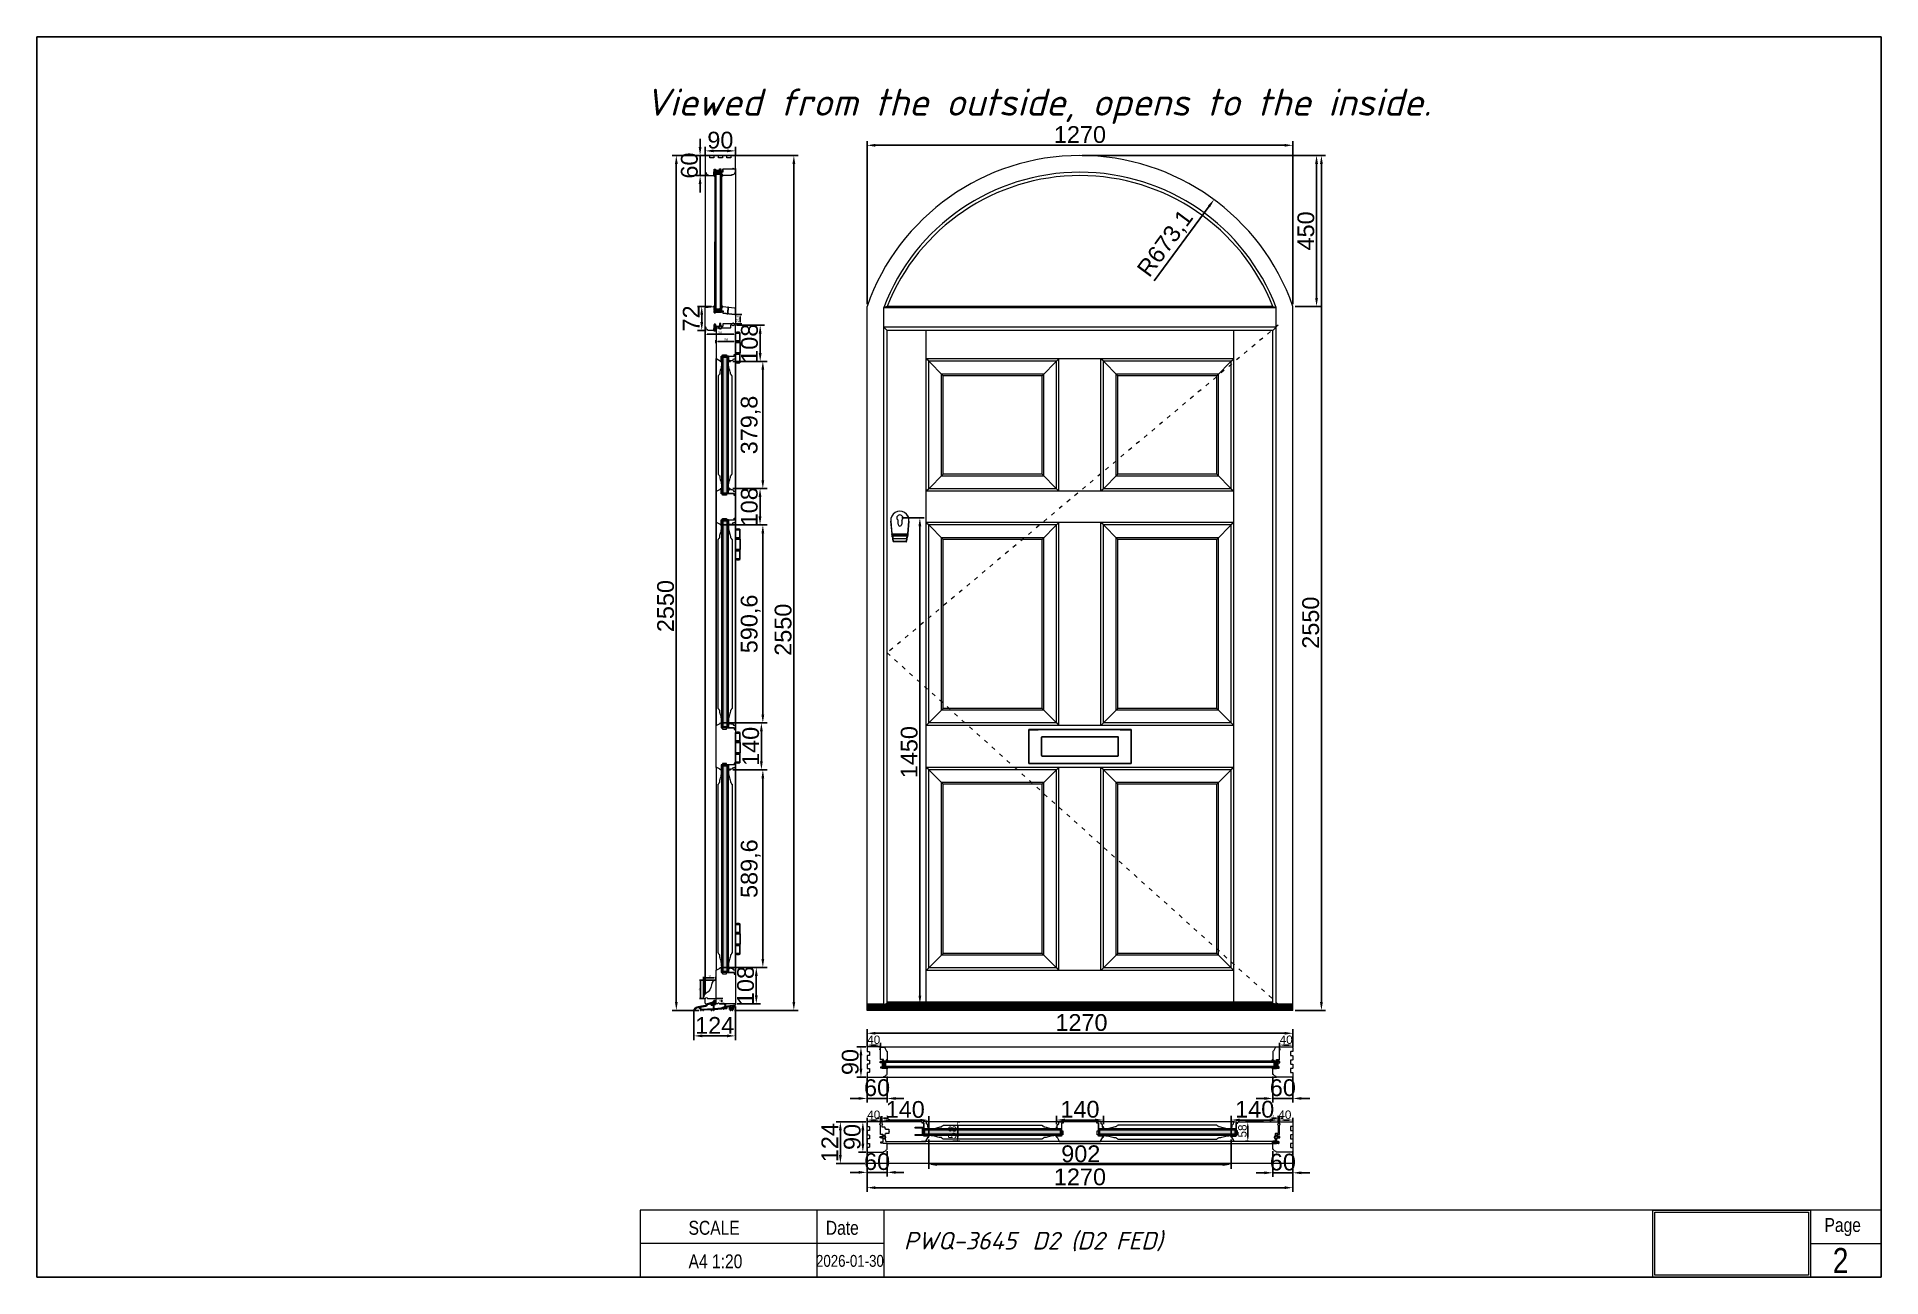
# Model space of a CAD drawing. Header units: millimetres. Extents: x 0 to 182016, y 11 to 3710.
# Drawn here: x 5921 to 11420, y 11 to 3710 of the extents above; entities that cross this region are included whole.
import ezdxf

# ---------------------------------------------------------------- set-up
doc = ezdxf.new("R2010")
doc.units = ezdxf.units.MM
doc.linetypes.add('ACAD_ISO03W100', pattern=[30, 12, -18])
for name, color, linetype in [('1 - PRODUCT', 7, 'Continuous'), ('3D RU-0520 - TRIPLEX FOAM', 7, 'Continuous'), ('3D XS-0604 - THERM BREAK', 250, 'Continuous'), ('DRILLS', 170, 'Continuous'), ('Stiklo paketas', 7, 'Continuous'), ('XS-0665 - PROLINE AM3EX', 7, 'Continuous')]:
    doc.layers.add(name, color=color, linetype=linetype)
for name, color, linetype, lineweight in [('Matmenys', 10, 'Continuous', 20), ('OTHER', 251, 'Continuous', 13), ('Stakta', 7, 'Continuous', 25), ('Testinės profilio linijos', 7, 'Continuous', 5)]:
    doc.layers.add(name, color=color, linetype=linetype, lineweight=lineweight)
doc.styles.add('ROMANS', font='stylu.ttf', dxfattribs={"oblique": 15})
doc.styles.get("Standard").update_dxf_attribs({"font": 'arial.ttf'})
doc.dimstyles.new('1', dxfattribs={"dimscale": 1.75, "dimtxt": 2.5, "dimasz": 1.5, "dimexe": 1.25, "dimexo": 0.625, "dimtad": 1, "dimtxsty": 'Standard', "dimcen": 2.5, "dimadec": 0, "dimazin": 0, "dimtfac": 1, "dimtmove": 0, "dimatfit": 3, "dimfxl": 1, "dimarcsym": 0})
doc.dimstyles.new('2', dxfattribs={"dimscale": 2, "dimtxt": 2.5, "dimasz": 2.5, "dimexe": 1.25, "dimexo": 0.625, "dimtad": 1, "dimtxsty": 'Standard', "dimcen": 2.5, "dimadec": 0, "dimazin": 0, "dimtfac": 1, "dimtmove": 0, "dimatfit": 3, "dimfxl": 1, "dimarcsym": 0})
doc.dimstyles.new('3-5', dxfattribs={"dimscale": 3.5, "dimtxt": 3.5, "dimasz": 3.5, "dimexe": 1.25, "dimexo": 0.625, "dimtad": 1, "dimdec": 1, "dimtxsty": 'Standard', "dimcen": 3.5, "dimadec": 0, "dimazin": 0, "dimtfac": 1, "dimtdec": 1, "dimtmove": 0, "dimatfit": 3, "dimfxl": 1, "dimarcsym": 0})
doc.dimstyles.new('5 geras', dxfattribs={"dimscale": 5, "dimtxt": 5, "dimasz": 2.5, "dimexe": 1.25, "dimexo": 0.625, "dimtad": 1, "dimdec": 1, "dimtxsty": 'Standard', "dimcen": 2.5, "dimadec": 0, "dimazin": 0, "dimtfac": 1, "dimtdec": 1, "dimtmove": 0, "dimatfit": 3, "dimfxl": 1, "dimarcsym": 0})
doc.dimstyles.new('ISO-25', dxfattribs={"dimtxt": 2.5, "dimasz": 2.5, "dimexe": 1.25, "dimexo": 0.625, "dimtad": 1, "dimtxsty": 'Standard', "dimcen": 2.5, "dimadec": 0, "dimazin": 0, "dimtfac": 1, "dimtmove": 0, "dimatfit": 3, "dimfxl": 1, "dimarcsym": 0})
doc.dimstyles.new('Padidinti matmenys', dxfattribs={"dimscale": 10, "dimtxt": 5, "dimasz": 2.5, "dimexe": 1.25, "dimexo": 0.625, "dimtad": 1, "dimdec": 1, "dimtxsty": 'Standard', "dimcen": 2.5, "dimadec": 0, "dimazin": 0, "dimtfac": 1, "dimtdec": 1, "dimtmove": 0, "dimatfit": 3, "dimfxl": 1, "dimarcsym": 0})
picture_1 = doc.add_image_def('image1.jpeg', size_in_pixel=(1233, 506))

msp = doc.modelspace()

# ---------------------------------------------------------------- texts
at = {"lineweight": 0, "width": 0.8}
for s, p in [('SCALE', (7864.1468398, 137.2134153)), ('Date', (8273.5382168, 137.2134153)), ('Page', (11251.4535466, 145.6096254)), ('A4 1:20', (7864.1468398, 37.2009752))]:
    msp.add_text(s, height=41.62239482, dxfattribs=at).set_placement(p)
at = {"color": 1, "lineweight": 0, "width": 0.8}
msp.add_text('2', height=74.9203107, dxfattribs=at).set_placement((11276.1240495, 22.9923243))
at = {"lineweight": 0, "insert": (7734.5399359, 3556.0894738), "char_height": 80.838163663, "attachment_point": 1, "style": 'ROMANS'}
msp.add_mtext('{\\fISOCPEUR|b0|i0|c186|p34;Viewed from the outside, opens to the inside.}', dxfattribs=at)
at = {"color": 0, "lineweight": 0, "insert": (8889.2028132, 145.8257351), "char_height": 52.5384468242, "width": 1823.752659973, "attachment_point": 1, "style": 'ROMANS'}
msp.add_mtext('{\\fISOCPEUR|b0|i0|c0|p34;\\C256;D\\fISOCPEUR|b0|i0|c186|p34;2\\fISOCPEUR|b0|i0|c0|p34; (D2 FED)\\fISOCPEUR|b0|i0|c186|p34; }', dxfattribs=at)

# ---------------------------------------------------------------- blocks, each defined once
blk = doc.blocks.new('Užsakymo nr')
at = {"color": 0, "lineweight": 0, "insert": (5198.7, 20217.8), "char_height": 52.538, "width": 1187.405, "attachment_point": 1, "style": 'ROMANS'}
blk.add_mtext('{\\fISOCPEUR|b0|i0|c0|p34;\\C256;PWQ-3645}', dxfattribs=at)
blk = doc.blocks.new('Date')
at = {"lineweight": 0, "width": 0.8}
blk.add_text('2026-01-30', height=35.38, dxfattribs=at).set_placement((4937.1, 20113.7))
blk = doc.blocks.new('sdfssf')
at = {"lineweight": 5}
for p, q in [((-41502.1, 82405.8), (-41502.4, 82405.7)), ((-41502.4, 82405.7), (-41499, 82367.8)), ((-41498.6, 82367.8), (-41502.1, 82405.8)), ((-41480.8, 82396.1), (-41480.8, 82408)), ((-41470, 82408), (-41470, 82396.1)), ((-41448.6, 82405.8), (-41452.1, 82367.8)), ((-41451.7, 82367.8), (-41448.3, 82405.7)), ((-41448.6, 82405.8), (-41448.3, 82405.7)), ((-41499, 82367.8), (-41498.6, 82367.8)), ((-41498.6, 82367.8), (-41452.1, 82367.8)), ((-41498, 82362), (-41497.1, 82361.1)), ((-41498, 82362), (-41498, 82362)), ((-41498, 82362), (-41498, 82360.6)), ((-41498, 82360.6), (-41498, 82358.7)), ((-41497.1, 82357.8), (-41498, 82358.7)), ((-41498, 82358.7), (-41498, 82358.7)), ((-41497, 82357.5), (-41497.9, 82358.4)), ((-41496.7, 82361.4), (-41497.6, 82362.3)), ((-41453.1, 82362.3), (-41497.6, 82362.3)), ((-41497.1, 82359.2), (-41497.1, 82361.1)), ((-41497.1, 82357.8), (-41497.1, 82359.2)), ((-41496.7, 82361.4), (-41454, 82361.4)), ((-41496.1, 82352.8), (-41496.1, 82352.6)), ((-41496.1, 82352.7), (-41495.5, 82345.7)), ((-41496.1, 82352.6), (-41496.1, 82352.5)), ((-41495.5, 82345.4), (-41496.1, 82352.4)), ((-41495.5, 82345.4), (-41496.1, 82352.4)), ((-41495.1, 82345.8), (-41495.8, 82352.8)), ((-41454.9, 82352.8), (-41495.8, 82352.8)), ((-41495.5, 82345.7), (-41495.5, 82345.4)), ((-41494, 82344.7), (-41494, 82344.4)), ((-41456.7, 82344.7), (-41494, 82344.7)), ((-41494, 82344.4), (-41456.7, 82344.4)), ((-41494, 82344.1), (-41494, 82344.4)), ((-41494, 82344.1), (-41494, 82344.1)), ((-41456.7, 82344.1), (-41494, 82344.1)), ((-41456.7, 82344.1), (-41494, 82344.1)), ((-41456.7, 82344.7), (-41456.7, 82344.4)), ((-41456.7, 82344.4), (-41456.7, 82344.1)), ((-41456.7, 82344.1), (-41456.7, 82344.1)), ((-41454.9, 82352.8), (-41455.6, 82345.8)), ((-41455.2, 82345.7), (-41454.6, 82352.7)), ((-41454.6, 82352.4), (-41455.2, 82345.4)), ((-41454.6, 82352.4), (-41455.2, 82345.4)), ((-41455.2, 82345.4), (-41455.2, 82345.7)), ((-41454.6, 82352.6), (-41454.6, 82352.8)), ((-41454.6, 82352.5), (-41454.6, 82352.6)), ((-41453.1, 82362.3), (-41454, 82361.4)), ((-41452.8, 82358.4), (-41453.8, 82357.5)), ((-41453.7, 82361.1), (-41452.7, 82362)), ((-41453.7, 82361.1), (-41453.7, 82359.2)), ((-41453.7, 82359.2), (-41453.7, 82357.8)), ((-41452.7, 82358.7), (-41453.7, 82357.8)), ((-41452.7, 82362), (-41452.7, 82362)), ((-41452.7, 82360.6), (-41452.7, 82362)), ((-41452.7, 82358.7), (-41452.7, 82360.6)), ((-41452.7, 82358.7), (-41452.7, 82358.7)), ((-41452.1, 82367.8), (-41451.8, 82367.8))]:
    blk.add_line(p, q, dxfattribs=at)
for centre, radius, start, end in [((-41475.4, 82408.2), 27.2, 354.7632, 185.2368), ((-41475.4, 82408.2), 26.9, 354.7632, 185.2368), ((-41475.4, 82415.2), 9, 306.8699, 233.1301), ((-41475.4, 82396.1), 5.4, 180, 0)]:
    blk.add_arc(centre, radius, start, end, dxfattribs=at)
for centre, major_axis, ratio, start_param, end_param in [((-41497.6, 82362), (-0.241, -0.254), 0.992037, 3.905832, 5.476628), ((-41498, 82367.8), (0.05, -5.85), 0.0913, 6.189723, 6.195183), ((-41498, 82367.8), (-0.07, 9.15), 0.0913, 3.050099, 3.053591), ((-41497.6, 82358.7), (-0.241, -0.254), 0.992037, 5.476628, 6.283185), ((-41493.8, 82359.1), (-4.14, -0.43), 0.254526, 0.206203, 0.214034), ((-41497.6, 82367.8), (-0.05, 5.5), 0.097109, 3.047381, 3.053493), ((-41496.7, 82361.1), (-0.269, -0.224), 0.993571, 4.020206, 5.591204), ((-41496.7, 82357.8), (-0.213, -0.278), 0.989812, 5.371924, 6.207612), ((-41495.8, 82352.8), (-0.349, -0.032), 0.086792, 4.704404, 6.2752), ((-41496.1, 82351.9), (-0.84, 9.15), 0.007922, 4.798932, 4.802423), ((-41496.1, 82351.9), (-0.53, 5.85), 0.007922, 4.798932, 4.804393), ((-41496.1, 82351.9), (-0.54, 5.87), 0.007951, 4.799334, 4.804775), ((-41495.8, 82352.5), (-0.349, -0.032), 0.086792, 6.2752, 6.283185), ((-41495.8, 82352), (-0.84, 9.5), 0.007635, 4.798984, 4.802117), ((-41495.1, 82345.8), (-0.349, -0.032), 0.086792, 4.704404, 6.2752), ((-41494, 82345.9), (-1.5, 0), 0.996195, 0.091399, 1.570796), ((-41494, 82345.6), (-1.5, 0), 0.996195, 0.091399, 1.570796), ((-41494, 82345.9), (-1.15, 0), 0.996195, 0.091399, 1.570796), ((-41456.7, 82345.9), (1.15, 0), 0.996195, 4.712389, 6.191786), ((-41456.7, 82345.9), (1.5, 0), 0.996195, 4.712389, 6.191786), ((-41456.7, 82345.6), (1.5, 0), 0.996195, 4.712389, 6.191786), ((-41455.6, 82345.8), (0.349, -0.032), 0.086792, 0.007985, 1.578781), ((-41454.9, 82352.8), (0.349, -0.032), 0.086792, 0.007985, 1.578781), ((-41454.9, 82352), (0.84, 9.5), 0.007635, 1.481068, 1.484201), ((-41454.6, 82351.9), (0.84, 9.15), 0.007922, 1.480762, 1.484253), ((-41454.6, 82351.9), (0.53, 5.85), 0.007922, 1.478793, 1.484253), ((-41454.6, 82351.9), (-0.54, -5.87), 0.007951, 4.620003, 4.625444), ((-41454.9, 82352.5), (0.349, -0.032), 0.086792, 0, 0.007985), ((-41454, 82361.1), (-0.269, 0.224), 0.993571, 3.833574, 5.404572), ((-41454, 82357.8), (0.213, -0.278), 0.989812, 0.075135, 0.911262), ((-41453.1, 82362), (-0.241, 0.254), 0.992037, 3.94815, 5.518946), ((-41453.1, 82367.8), (-0.05, -5.5), 0.097109, 0.088099, 0.094211), ((-41453.1, 82358.7), (0.241, -0.254), 0.992037, 0, 0.806557), ((-41456.8, 82359.1), (4.12, -0.43), 0.254724, 6.069391, 6.077249), ((-41452.7, 82367.8), (0.05, 5.85), 0.0913, 3.229595, 3.235055), ((-41452.7, 82367.8), (-0.07, -9.15), 0.0913, 0.088002, 0.091493)]:
    blk.add_ellipse(centre, major_axis=major_axis, ratio=ratio, start_param=start_param, end_param=end_param, dxfattribs=at)
for points, knots in [([(-41499, 82367.8), (-41498.9, 82366.9), (-41498.8, 82366.1), (-41498.6, 82364.8), (-41498.5, 82364.3), (-41498.5, 82363.8), (-41498.4, 82363.4), (-41498.3, 82363), (-41498.2, 82362.3), (-41498.1, 82362), (-41498, 82362)], [0.0039811, 0.0039811, 0.0039811, 0.0039811, 0.2599768, 0.2599768, 0.4377474, 0.4377474, 0.4377474, 0.615518, 0.615518, 0.873461, 0.873461, 0.873461, 0.873461]), ([(-41498.6, 82367.8), (-41498.6, 82367.8), (-41498.6, 82367.8), (-41498.7, 82367.8), (-41498.7, 82367.8), (-41498.8, 82367.8), (-41498.8, 82367.8), (-41498.9, 82367.8), (-41498.9, 82367.8), (-41499, 82367.8), (-41499, 82367.8), (-41499, 82367.8)], [-0.00025519, -0.00025519, -0.00025519, -0.00025519, 0, 0, 0.01388084, 0.01388084, 0.0275538, 0.0275538, 0.04122604, 0.04122604, 0.05489802, 0.05489802, 0.05489802, 0.05489802]), ([(-41499, 82367.8), (-41499, 82367.8), (-41499, 82367.8), (-41499, 82367.8), (-41499, 82367.8), (-41499, 82367.8)], [0, 0, 0, 0, 0.001990473, 0.001990473, 0.003980946, 0.003980946, 0.003980946, 0.003980946]), ([(-41499, 82367.8), (-41499, 82367.8), (-41499, 82367.8), (-41499, 82367.8), (-41499, 82367.8), (-41499, 82367.8)], [0, 0, 0, 0, 0.001272598, 0.001272598, 0.002545196, 0.002545196, 0.002545196, 0.002545196]), ([(-41498, 82358.7), (-41498.1, 82358.8), (-41498.2, 82359.2), (-41498.3, 82360.4), (-41498.4, 82360.9), (-41498.5, 82361.6), (-41498.5, 82362.3), (-41498.6, 82363.1), (-41498.8, 82365.1), (-41498.9, 82366.4), (-41499, 82367.8)], [0, 0, 0, 0, 0.405414, 0.405414, 0.681313, 0.681313, 0.681313, 0.957212, 0.957212, 1.358469, 1.358469, 1.358469, 1.358469]), ([(-41497.9, 82358.5), (-41498, 82358.6), (-41498, 82358.6), (-41498.1, 82358.9), (-41498.1, 82359), (-41498.2, 82359.4), (-41498.2, 82359.6), (-41498.3, 82360), (-41498.3, 82360.3), (-41498.4, 82360.8), (-41498.4, 82361.1), (-41498.5, 82361.8), (-41498.5, 82362.1), (-41498.6, 82362.9), (-41498.6, 82363.3), (-41498.7, 82364.1), (-41498.7, 82364.5), (-41498.8, 82365.4), (-41498.8, 82365.8), (-41498.9, 82366.8), (-41498.9, 82367.3), (-41499, 82367.8)], [0.000078, 0.000078, 0.000078, 0.000078, 0.119534, 0.119534, 0.255373, 0.255373, 0.391212, 0.391212, 0.527051, 0.527051, 0.66289, 0.66289, 0.798729, 0.798729, 0.934568, 0.934568, 1.070407, 1.070407, 1.206247, 1.206247, 1.358469, 1.358469, 1.358469, 1.358469]), ([(-41497.6, 82362.3), (-41497.6, 82362.3), (-41497.6, 82362.3), (-41497.6, 82362.3), (-41497.7, 82362.4), (-41497.8, 82362.6), (-41498, 82363.3), (-41498.1, 82363.7), (-41498.1, 82364.1), (-41498.2, 82364.5), (-41498.3, 82365), (-41498.4, 82366.2), (-41498.5, 82367), (-41498.6, 82367.8)], [-0.8738434, -0.8738434, -0.8738434, -0.8738434, -0.873461, -0.873461, -0.873461, -0.615518, -0.615518, -0.4377474, -0.4377474, -0.4377474, -0.2599768, -0.2599768, -0.0039811, -0.0039811, -0.0039811, -0.0039811]), ([(-41498.6, 82367.8), (-41498.6, 82367.8), (-41498.6, 82367.8), (-41498.6, 82367.8), (-41498.6, 82367.8), (-41498.6, 82367.8)], [-0.003980946, -0.003980946, -0.003980946, -0.003980946, -0.001990473, -0.001990473, -0.000382536, -0.000382536, -0.000382536, -0.000382536]), ([(-41497.6, 82362.3), (-41497.6, 82362.3), (-41497.6, 82362.3), (-41497.7, 82362.3), (-41497.7, 82362.3), (-41497.8, 82362.3), (-41497.8, 82362.2), (-41497.9, 82362.2), (-41497.9, 82362.1), (-41498, 82362.1), (-41498, 82362), (-41498, 82362)], [-0.00025509, -0.00025509, -0.00025509, -0.00025509, 0, 0, 0.01385606, 0.01385606, 0.02752925, 0.02752925, 0.04120161, 0.04120161, 0.05487362, 0.05487362, 0.05487362, 0.05487362]), ([(-41497.9, 82358.4), (-41497.9, 82358.4), (-41497.9, 82358.4), (-41497.9, 82358.5), (-41497.9, 82358.5), (-41498, 82358.6), (-41498, 82358.6), (-41498, 82358.7)], [0.0272494, 0.0272494, 0.0272494, 0.0272494, 0.02756106, 0.02756106, 0.0412335, 0.0412335, 0.05490559, 0.05490559, 0.05490559, 0.05490559]), ([(-41497.1, 82361.1), (-41497.1, 82361.1), (-41497, 82361.2), (-41497, 82361.3), (-41497, 82361.3), (-41496.9, 82361.4), (-41496.9, 82361.4), (-41496.8, 82361.4), (-41496.8, 82361.4), (-41496.7, 82361.4), (-41496.7, 82361.4), (-41496.7, 82361.4)], [0, 0, 0, 0, 0.01367204, 0.01367204, 0.02734435, 0.02734435, 0.04101723, 0.04101723, 0.05489746, 0.05489746, 0.05515265, 0.05515265, 0.05515265, 0.05515265]), ([(-41497.1, 82361.1), (-41497, 82361), (-41496.9, 82360.6), (-41496.7, 82359.6), (-41496.7, 82359.1), (-41496.6, 82358.4), (-41496.5, 82357.8), (-41496.5, 82357.1), (-41496.3, 82355.2), (-41496.2, 82354), (-41496.1, 82352.8)], [0.002545, 0.002545, 0.002545, 0.002545, 0.363433, 0.363433, 0.639332, 0.639332, 0.639332, 0.915231, 0.915231, 1.280955, 1.280955, 1.280955, 1.280955]), ([(-41497.1, 82361.1), (-41497.1, 82361.1), (-41497.1, 82361.1), (-41497.1, 82361.1), (-41497.1, 82361.1), (-41497.1, 82361.1)], [0, 0, 0, 0, 0.001272608, 0.001272608, 0.002545215, 0.002545215, 0.002545215, 0.002545215]), ([(-41497.1, 82357.8), (-41497.1, 82357.8), (-41497.1, 82357.8), (-41497.1, 82357.8), (-41497.1, 82357.8), (-41497.1, 82357.8)], [0, 0, 0, 0, 0.001990488, 0.001990488, 0.003980977, 0.003980977, 0.003980977, 0.003980977]), ([(-41496.1, 82352.5), (-41496.2, 82353.2), (-41496.3, 82354), (-41496.5, 82355.2), (-41496.5, 82355.7), (-41496.6, 82356.1), (-41496.7, 82356.5), (-41496.7, 82356.9), (-41496.9, 82357.5), (-41497, 82357.7), (-41497.1, 82357.8)], [0, 0, 0, 0, 0.2321376, 0.2321376, 0.4099082, 0.4099082, 0.4099082, 0.5876788, 0.5876788, 0.8180998, 0.8180998, 0.8180998, 0.8180998]), ([(-41496.9, 82357.5), (-41496.9, 82357.5), (-41497, 82357.5), (-41497, 82357.6), (-41497, 82357.6), (-41497, 82357.7), (-41497.1, 82357.8), (-41497.1, 82357.8)], [-0.03003775, -0.03003775, -0.03003775, -0.03003775, -0.02734415, -0.02734415, -0.01367194, -0.01367194, 0, 0, 0, 0]), ([(-41496.1, 82352.5), (-41496.2, 82352.8), (-41496.2, 82353), (-41496.3, 82353.5), (-41496.3, 82353.8), (-41496.3, 82354.3), (-41496.4, 82354.6), (-41496.4, 82355), (-41496.5, 82355.2), (-41496.5, 82355.7), (-41496.6, 82355.9), (-41496.6, 82356.3), (-41496.6, 82356.4), (-41496.7, 82356.7), (-41496.7, 82356.9), (-41496.8, 82357.1), (-41496.8, 82357.2), (-41496.9, 82357.4), (-41496.9, 82357.5), (-41496.9, 82357.5), (-41496.9, 82357.5), (-41496.9, 82357.5), (-41496.9, 82357.5), (-41496.9, 82357.5)], [0.0000068, 0.0000068, 0.0000068, 0.0000068, 0.0818102, 0.0818102, 0.1636201, 0.1636201, 0.2454301, 0.2454301, 0.32724, 0.32724, 0.40905, 0.40905, 0.49086, 0.49086, 0.5726699, 0.5726699, 0.6544799, 0.6544799, 0.7320279, 0.7320279, 0.7750639, 0.7750639, 0.7804338, 0.7804338, 0.7804338, 0.7804338]), ([(-41495.8, 82352.8), (-41495.9, 82354.1), (-41496, 82355.3), (-41496.1, 82357.3), (-41496.2, 82358), (-41496.2, 82358.7), (-41496.3, 82359.4), (-41496.4, 82360), (-41496.5, 82361), (-41496.6, 82361.3), (-41496.7, 82361.4)], [-1.280626, -1.280626, -1.280626, -1.280626, -0.915231, -0.915231, -0.639332, -0.639332, -0.639332, -0.363433, -0.363433, -0.002545, -0.002545, -0.002545, -0.002545]), ([(-41496.7, 82361.4), (-41496.7, 82361.4), (-41496.7, 82361.4), (-41496.7, 82361.4), (-41496.7, 82361.4), (-41496.7, 82361.4), (-41496.7, 82361.4), (-41496.7, 82361.4), (-41496.7, 82361.4)], [-0.002545215, -0.002545215, -0.002545215, -0.002545215, -0.001272608, -0.001272608, 0, 0, 0, 0.000329148, 0.000329148, 0.000329148, 0.000329148]), ([(-41495.8, 82352.8), (-41495.8, 82352.8), (-41495.8, 82352.8), (-41495.8, 82352.8), (-41495.9, 82352.8), (-41496, 82352.8), (-41496, 82352.8), (-41496.1, 82352.8), (-41496.1, 82352.8), (-41496.1, 82352.8), (-41496.1, 82352.8), (-41496.1, 82352.8)], [-0.05516072, -0.05516072, -0.05516072, -0.05516072, -0.05490549, -0.05490549, -0.04101748, -0.04101748, -0.02734447, -0.02734447, -0.01367207, -0.01367207, 0, 0, 0, 0]), ([(-41495.5, 82345.4), (-41495.5, 82345.3), (-41495.4, 82345.1), (-41495.3, 82344.9), (-41495.2, 82344.7), (-41495.1, 82344.5), (-41494.9, 82344.4), (-41494.7, 82344.3), (-41494.6, 82344.2), (-41494.3, 82344.1), (-41494.1, 82344.1), (-41494, 82344.1)], [0.091399, 0.091399, 0.091399, 0.091399, 0.387278, 0.387278, 0.683158, 0.683158, 0.979037, 0.979037, 1.274917, 1.274917, 1.570796, 1.570796, 1.570796, 1.570796]), ([(-41456.7, 82344.1), (-41456.6, 82344.1), (-41456.4, 82344.1), (-41456.1, 82344.2), (-41456, 82344.3), (-41455.8, 82344.4), (-41455.7, 82344.5), (-41455.5, 82344.7), (-41455.4, 82344.9), (-41455.3, 82345.1), (-41455.2, 82345.3), (-41455.2, 82345.4)], [1.570796, 1.570796, 1.570796, 1.570796, 1.866676, 1.866676, 2.162555, 2.162555, 2.458435, 2.458435, 2.754314, 2.754314, 3.050194, 3.050194, 3.050194, 3.050194]), ([(-41454, 82361.4), (-41454.1, 82361.3), (-41454.2, 82361), (-41454.3, 82360), (-41454.4, 82359.4), (-41454.5, 82358.7), (-41454.5, 82358), (-41454.6, 82357.3), (-41454.8, 82355.3), (-41454.8, 82354.1), (-41454.9, 82352.8)], [-1.278409, -1.278409, -1.278409, -1.278409, -0.917145, -0.917145, -0.641246, -0.641246, -0.641246, -0.365347, -0.365347, -0.000329, -0.000329, -0.000329, -0.000329]), ([(-41454.9, 82352.8), (-41454.9, 82352.8), (-41454.9, 82352.8), (-41454.9, 82352.8), (-41454.8, 82352.8), (-41454.8, 82352.8), (-41454.7, 82352.8), (-41454.7, 82352.8), (-41454.6, 82352.8), (-41454.6, 82352.8), (-41454.6, 82352.8), (-41454.6, 82352.8)], [-0.00025524, -0.00025524, -0.00025524, -0.00025524, 0, 0, 0.01388804, 0.01388804, 0.02756106, 0.02756106, 0.0412335, 0.0412335, 0.05490559, 0.05490559, 0.05490559, 0.05490559]), ([(-41454.6, 82352.8), (-41454.5, 82354), (-41454.4, 82355.2), (-41454.3, 82357.1), (-41454.2, 82357.8), (-41454.1, 82358.4), (-41454.1, 82359.1), (-41454, 82359.6), (-41453.8, 82360.6), (-41453.7, 82361), (-41453.7, 82361.1)], [0, 0, 0, 0, 0.365347, 0.365347, 0.641246, 0.641246, 0.641246, 0.917145, 0.917145, 1.278409, 1.278409, 1.278409, 1.278409]), ([(-41453.7, 82357.8), (-41453.7, 82357.7), (-41453.8, 82357.5), (-41454, 82356.9), (-41454.1, 82356.5), (-41454.1, 82356.1), (-41454.2, 82355.7), (-41454.3, 82355.2), (-41454.4, 82354), (-41454.5, 82353.2), (-41454.6, 82352.5)], [0.0039811, 0.0039811, 0.0039811, 0.0039811, 0.2342477, 0.2342477, 0.4120183, 0.4120183, 0.4120183, 0.5897889, 0.5897889, 0.8220809, 0.8220809, 0.8220809, 0.8220809]), ([(-41453.8, 82357.5), (-41453.8, 82357.5), (-41453.8, 82357.5), (-41453.8, 82357.5), (-41453.8, 82357.5), (-41453.9, 82357.3), (-41453.9, 82357.2), (-41453.9, 82357), (-41454, 82356.9), (-41454, 82356.6), (-41454.1, 82356.4), (-41454.1, 82356.1), (-41454.2, 82355.9), (-41454.2, 82355.5), (-41454.2, 82355.2), (-41454.3, 82354.8), (-41454.3, 82354.5), (-41454.4, 82354), (-41454.4, 82353.8), (-41454.5, 82353.2), (-41454.5, 82352.8), (-41454.6, 82352.5)], [0.0416471, 0.0416471, 0.0416471, 0.0416471, 0.0583745, 0.0583745, 0.1494311, 0.1494311, 0.2235942, 0.2235942, 0.3054042, 0.3054042, 0.3872141, 0.3872141, 0.4690241, 0.4690241, 0.550834, 0.550834, 0.632644, 0.632644, 0.714454, 0.714454, 0.8220741, 0.8220741, 0.8220741, 0.8220741]), ([(-41454, 82361.4), (-41454, 82361.4), (-41454, 82361.4), (-41454, 82361.4), (-41453.9, 82361.4), (-41453.8, 82361.4), (-41453.8, 82361.4), (-41453.7, 82361.3), (-41453.7, 82361.3), (-41453.7, 82361.2), (-41453.7, 82361.1), (-41453.7, 82361.1)], [-0.00025519, -0.00025519, -0.00025519, -0.00025519, 0, 0, 0.01388026, 0.01388026, 0.02755317, 0.02755317, 0.0412255, 0.0412255, 0.05489757, 0.05489757, 0.05489757, 0.05489757]), ([(-41454, 82361.4), (-41454, 82361.4), (-41454, 82361.4), (-41454, 82361.4), (-41454, 82361.4), (-41454, 82361.4), (-41454, 82361.4), (-41454, 82361.4), (-41454, 82361.4)], [-0.002874305, -0.002874305, -0.002874305, -0.002874305, -0.002545215, -0.002545215, -0.002545215, -0.001272608, -0.001272608, 0, 0, 0, 0]), ([(-41453.8, 82357.5), (-41453.8, 82357.5), (-41453.8, 82357.5), (-41453.7, 82357.6), (-41453.7, 82357.6), (-41453.7, 82357.7), (-41453.7, 82357.8), (-41453.7, 82357.8)], [0.02484763, 0.02484763, 0.02484763, 0.02484763, 0.0275538, 0.0275538, 0.04122604, 0.04122604, 0.05489802, 0.05489802, 0.05489802, 0.05489802]), ([(-41453.7, 82361.1), (-41453.7, 82361.1), (-41453.7, 82361.1), (-41453.7, 82361.1), (-41453.7, 82361.1), (-41453.7, 82361.1)], [0, 0, 0, 0, 0.001272608, 0.001272608, 0.002545215, 0.002545215, 0.002545215, 0.002545215]), ([(-41453.7, 82357.8), (-41453.7, 82357.8), (-41453.7, 82357.8), (-41453.7, 82357.8), (-41453.7, 82357.8), (-41453.7, 82357.8)], [0, 0, 0, 0, 0.001990488, 0.001990488, 0.003980977, 0.003980977, 0.003980977, 0.003980977]), ([(-41452.1, 82367.8), (-41452.2, 82367), (-41452.3, 82366.2), (-41452.5, 82365), (-41452.5, 82364.5), (-41452.6, 82364.1), (-41452.7, 82363.7), (-41452.7, 82363.3), (-41452.9, 82362.6), (-41453, 82362.4), (-41453.1, 82362.3), (-41453.1, 82362.3), (-41453.1, 82362.3), (-41453.1, 82362.3)], [-0.8694799, -0.8694799, -0.8694799, -0.8694799, -0.6131362, -0.6131362, -0.4353655, -0.4353655, -0.4353655, -0.2575949, -0.2575949, 0, 0, 0, 0.0003825, 0.0003825, 0.0003825, 0.0003825]), ([(-41452.7, 82362), (-41452.7, 82362), (-41452.7, 82362.1), (-41452.8, 82362.1), (-41452.8, 82362.2), (-41452.9, 82362.2), (-41452.9, 82362.3), (-41453, 82362.3), (-41453, 82362.3), (-41453.1, 82362.3), (-41453.1, 82362.3), (-41453.1, 82362.3)], [0, 0, 0, 0, 0.01367198, 0.01367198, 0.0273443, 0.0273443, 0.04101746, 0.04101746, 0.05487348, 0.05487348, 0.05512858, 0.05512858, 0.05512858, 0.05512858]), ([(-41451.7, 82367.8), (-41451.8, 82367.3), (-41451.8, 82366.9), (-41451.9, 82366), (-41451.9, 82365.5), (-41452, 82364.7), (-41452, 82364.2), (-41452.1, 82363.4), (-41452.1, 82363), (-41452.2, 82362.3), (-41452.2, 82361.9), (-41452.3, 82361.2), (-41452.3, 82360.9), (-41452.4, 82360.4), (-41452.4, 82360.1), (-41452.5, 82359.6), (-41452.5, 82359.4), (-41452.6, 82359.1), (-41452.6, 82358.9), (-41452.7, 82358.7), (-41452.7, 82358.6), (-41452.8, 82358.5)], [0.002545, 0.002545, 0.002545, 0.002545, 0.138384, 0.138384, 0.274223, 0.274223, 0.410062, 0.410062, 0.545901, 0.545901, 0.681741, 0.681741, 0.81758, 0.81758, 0.953419, 0.953419, 1.089258, 1.089258, 1.225097, 1.225097, 1.360936, 1.360936, 1.360936, 1.360936]), ([(-41452.8, 82358.4), (-41452.8, 82358.4), (-41452.8, 82358.4), (-41452.8, 82358.5), (-41452.8, 82358.5), (-41452.7, 82358.6), (-41452.7, 82358.6), (-41452.7, 82358.7)], [-0.02765614, -0.02765614, -0.02765614, -0.02765614, -0.02734447, -0.02734447, -0.01367207, -0.01367207, 0, 0, 0, 0]), ([(-41452.7, 82362), (-41452.6, 82362), (-41452.5, 82362.3), (-41452.4, 82363), (-41452.3, 82363.4), (-41452.2, 82363.8), (-41452.2, 82364.3), (-41452.1, 82364.8), (-41451.9, 82366.1), (-41451.8, 82366.9), (-41451.8, 82367.8)], [0, 0, 0, 0, 0.2575949, 0.2575949, 0.4353655, 0.4353655, 0.4353655, 0.6131362, 0.6131362, 0.8694799, 0.8694799, 0.8694799, 0.8694799]), ([(-41451.7, 82367.8), (-41451.8, 82366.4), (-41451.9, 82365.1), (-41452.1, 82363.1), (-41452.2, 82362.3), (-41452.2, 82361.6), (-41452.3, 82360.9), (-41452.4, 82360.4), (-41452.5, 82359.2), (-41452.6, 82358.8), (-41452.7, 82358.7)], [0.002545, 0.002545, 0.002545, 0.002545, 0.403254, 0.403254, 0.679153, 0.679153, 0.679153, 0.955052, 0.955052, 1.361014, 1.361014, 1.361014, 1.361014]), ([(-41452.1, 82367.8), (-41452.1, 82367.8), (-41452.1, 82367.8), (-41452, 82367.8), (-41452, 82367.8), (-41451.9, 82367.8), (-41451.9, 82367.8), (-41451.8, 82367.8), (-41451.8, 82367.8), (-41451.8, 82367.8), (-41451.7, 82367.8), (-41451.7, 82367.8)], [-0.05515307, -0.05515307, -0.05515307, -0.05515307, -0.05489788, -0.05489788, -0.04101708, -0.04101708, -0.02734415, -0.02734415, -0.01367194, -0.01367194, 0, 0, 0, 0]), ([(-41452.1, 82367.8), (-41452.1, 82367.8), (-41452.1, 82367.8), (-41452.1, 82367.8), (-41452.1, 82367.8), (-41452.1, 82367.8)], [-0.003598502, -0.003598502, -0.003598502, -0.003598502, -0.001990473, -0.001990473, 0, 0, 0, 0]), ([(-41451.8, 82367.8), (-41451.8, 82367.8), (-41451.8, 82367.8), (-41451.7, 82367.8), (-41451.7, 82367.8), (-41451.7, 82367.8)], [0, 0, 0, 0, 0.001990473, 0.001990473, 0.003980946, 0.003980946, 0.003980946, 0.003980946]), ([(-41451.7, 82367.8), (-41451.7, 82367.8), (-41451.7, 82367.8), (-41451.7, 82367.8), (-41451.7, 82367.8), (-41451.7, 82367.8)], [0, 0, 0, 0, 0.001272598, 0.001272598, 0.002545196, 0.002545196, 0.002545196, 0.002545196])]:
    blk.add_open_spline(points, degree=3, knots=knots, dxfattribs=at)
for points in [[(-41496.1, 82352.5), (-41496.1, 82352.5), (-41496.1, 82352.5), (-41496.1, 82352.5)], [(-41454.6, 82352.5), (-41454.6, 82352.5), (-41454.6, 82352.5), (-41454.6, 82352.5)]]:
    blk.add_open_spline(points, degree=3, dxfattribs=at)
blk = doc.blocks.new('*D1324')
at = {"color": 0, "lineweight": -2, "transparency": 16777216}
for p, q in [((8396.3, 2912.9), (8396.3, 3399.5)), ((9641.3, 3387), (8421.3, 3387)), ((9666.3, 2912.9), (9666.3, 3399.5))]:
    blk.add_line(p, q, dxfattribs=at)
at = {"color": 0, "transparency": 16777216}
for points in [[(8421.3, 3391.2), (8421.3, 3382.8), (8396.3, 3387)], [(9641.3, 3391.2), (9641.3, 3382.8), (9666.3, 3387)]]:
    blk.add_solid(points, dxfattribs=at)
at = {"layer": 'Defpoints', "color": 0, "transparency": 16777216}
for p in [(8396.3, 3387), (8396.3, 2906.6), (9666.3, 2906.6)]:
    blk.add_point(p, dxfattribs=at)
at = {"color": 0, "lineweight": 5, "transparency": 16777216, "insert": (9031.3, 3418.8), "char_height": 50, "attachment_point": 5}
blk.add_mtext('1270', dxfattribs=at)
blk = doc.blocks.new('*D1325')
at = {"color": 0, "lineweight": -2, "transparency": 16777216}
for p, q in [((9037.6, 3356.6), (9763.8, 3356.6)), ((9751.3, 3331.6), (9751.3, 831.6)), ((9672.6, 806.6), (9763.8, 806.6))]:
    blk.add_line(p, q, dxfattribs=at)
at = {"color": 0, "transparency": 16777216}
for points in [[(9747.1, 3331.6), (9755.5, 3331.6), (9751.3, 3356.6)], [(9747.1, 831.6), (9755.5, 831.6), (9751.3, 806.6)]]:
    blk.add_solid(points, dxfattribs=at)
at = {"layer": 'Defpoints', "color": 0, "transparency": 16777216}
for p in [(9031.3, 3356.6), (9666.3, 806.6), (9751.3, 806.6)]:
    blk.add_point(p, dxfattribs=at)
at = {"color": 0, "lineweight": 5, "transparency": 16777216, "insert": (9719.5, 1963.1), "char_height": 50, "attachment_point": 5, "rotation": 90}
blk.add_mtext('2550', dxfattribs=at)
blk = doc.blocks.new('*D1326')
at = {"color": 0, "lineweight": -2, "transparency": 16777216}
for p, q in [((8500.6, 2275.6), (8566.4, 2275.6)), ((8553.9, 2250.6), (8553.9, 850.6)), ((8640, 825.6), (8541.4, 825.6))]:
    blk.add_line(p, q, dxfattribs=at)
at = {"color": 0, "transparency": 16777216}
for points in [[(8549.8, 2250.6), (8558.1, 2250.6), (8553.9, 2275.6)], [(8549.8, 850.6), (8558.1, 850.6), (8553.9, 825.6)]]:
    blk.add_solid(points, dxfattribs=at)
at = {"layer": 'Defpoints', "color": 0, "transparency": 16777216}
for p in [(8494.3, 2275.6), (8553.9, 825.6), (8646.3, 825.6)]:
    blk.add_point(p, dxfattribs=at)
at = {"color": 0, "lineweight": 5, "transparency": 16777216, "insert": (8522.2, 1576.9), "char_height": 50, "attachment_point": 5, "rotation": 90}
blk.add_mtext('1450', dxfattribs=at)
blk = doc.blocks.new('*D1339')
at = {"color": 0, "lineweight": -2, "transparency": 16777216}
for p, q in [((8396.3, 609.8), (8396.3, 531.4)), ((8456.3, 609.8), (8456.3, 531.4)), ((8371.3, 543.9), (8346.3, 543.9)), ((8396.3, 543.9), (8456.3, 543.9)), ((8481.3, 543.9), (8506.3, 543.9))]:
    blk.add_line(p, q, dxfattribs=at)
at = {"color": 0, "transparency": 16777216}
for points in [[(8371.3, 548), (8371.3, 539.7), (8396.3, 543.9)], [(8481.3, 548), (8481.3, 539.7), (8456.3, 543.9)]]:
    blk.add_solid(points, dxfattribs=at)
at = {"layer": 'Defpoints', "color": 0, "transparency": 16777216}
for p in [(8396.3, 616), (8456.3, 616), (8456.3, 543.9)]:
    blk.add_point(p, dxfattribs=at)
at = {"color": 0, "lineweight": 5, "transparency": 16777216, "insert": (8426.3, 575.7), "char_height": 50, "attachment_point": 5}
blk.add_mtext('60', dxfattribs=at)
blk = doc.blocks.new('*D1340')
at = {"color": 0, "lineweight": -2, "transparency": 16777216}
for p, q in [((8396.3, 697.6), (8396.3, 709.3)), ((8408.8, 703), (8423.8, 703)), ((8436.3, 697.6), (8436.3, 709.3))]:
    blk.add_line(p, q, dxfattribs=at)
at = {"color": 0, "transparency": 16777216}
for points in [[(8408.8, 705.1), (8408.8, 700.9), (8396.3, 703)], [(8423.8, 705.1), (8423.8, 700.9), (8436.3, 703)]]:
    blk.add_solid(points, dxfattribs=at)
at = {"layer": 'Defpoints', "color": 0, "transparency": 16777216}
for p in [(8396.3, 694.5), (8436.3, 703), (8436.3, 694.5)]:
    blk.add_point(p, dxfattribs=at)
at = {"color": 0, "lineweight": 5, "transparency": 16777216, "insert": (8416.3, 718.9), "char_height": 25, "attachment_point": 5}
blk.add_mtext('40', dxfattribs=at)
blk = doc.blocks.new('*D1341')
at = {"color": 0, "lineweight": -2, "transparency": 16777216}
for p, q in [((8396.3, 700.8), (8396.3, 750.8)), ((9641.3, 738.3), (8421.3, 738.3)), ((9666.3, 700.8), (9666.3, 750.8))]:
    blk.add_line(p, q, dxfattribs=at)
at = {"color": 0, "transparency": 16777216}
for points in [[(8421.3, 742.5), (8421.3, 734.1), (8396.3, 738.3)], [(9641.3, 742.5), (9641.3, 734.1), (9666.3, 738.3)]]:
    blk.add_solid(points, dxfattribs=at)
at = {"layer": 'Defpoints', "color": 0, "transparency": 16777216}
for p in [(8396.3, 738.3), (8396.3, 694.5), (9666.3, 694.5)]:
    blk.add_point(p, dxfattribs=at)
at = {"color": 0, "lineweight": 5, "transparency": 16777216, "insert": (9035.8, 770.1), "char_height": 50, "attachment_point": 5}
blk.add_mtext('1270', dxfattribs=at)
blk = doc.blocks.new('*D1342')
at = {"color": 0, "lineweight": -2, "transparency": 16777216}
for p, q in [((9606.3, 609.8), (9606.3, 531.4)), ((9666.3, 609.8), (9666.3, 531.4)), ((9581.3, 543.9), (9556.3, 543.9)), ((9666.3, 543.9), (9606.3, 543.9)), ((9691.3, 543.9), (9716.3, 543.9))]:
    blk.add_line(p, q, dxfattribs=at)
at = {"color": 0, "transparency": 16777216}
for points in [[(9581.3, 548), (9581.3, 539.7), (9606.3, 543.9)], [(9691.3, 548), (9691.3, 539.7), (9666.3, 543.9)]]:
    blk.add_solid(points, dxfattribs=at)
at = {"layer": 'Defpoints', "color": 0, "transparency": 16777216}
for p in [(9606.3, 616), (9666.3, 616), (9606.3, 543.9)]:
    blk.add_point(p, dxfattribs=at)
at = {"color": 0, "lineweight": 5, "transparency": 16777216, "insert": (9636.3, 575.7), "char_height": 50, "attachment_point": 5}
blk.add_mtext('60', dxfattribs=at)
blk = doc.blocks.new('*D1343')
at = {"color": 0, "lineweight": -2, "transparency": 16777216}
for p, q in [((9626.3, 697.6), (9626.3, 709.3)), ((9653.8, 703), (9638.8, 703)), ((9666.3, 697.6), (9666.3, 709.3))]:
    blk.add_line(p, q, dxfattribs=at)
at = {"color": 0, "transparency": 16777216}
for points in [[(9638.8, 705.1), (9638.8, 700.9), (9626.3, 703)], [(9653.8, 705.1), (9653.8, 700.9), (9666.3, 703)]]:
    blk.add_solid(points, dxfattribs=at)
at = {"layer": 'Defpoints', "color": 0, "transparency": 16777216}
for p in [(9626.3, 703), (9626.3, 694.5), (9666.3, 694.5)]:
    blk.add_point(p, dxfattribs=at)
at = {"color": 0, "lineweight": 5, "transparency": 16777216, "insert": (9646.3, 718.9), "char_height": 25, "attachment_point": 5}
blk.add_mtext('40', dxfattribs=at)
blk = doc.blocks.new('*D1344')
at = {"color": 0, "lineweight": -2, "transparency": 16777216}
for p, q in [((8393.1, 697.5), (8365.7, 697.5)), ((8378.2, 632.5), (8378.2, 672.5)), ((8393.1, 607.5), (8365.7, 607.5))]:
    blk.add_line(p, q, dxfattribs=at)
at = {"color": 0, "transparency": 16777216}
for points in [[(8374.1, 672.5), (8382.4, 672.5), (8378.2, 697.5)], [(8374.1, 632.5), (8382.4, 632.5), (8378.2, 607.5)]]:
    blk.add_solid(points, dxfattribs=at)
at = {"layer": 'Defpoints', "color": 0, "transparency": 16777216}
for p in [(8378.2, 697.5), (8399.3, 697.5), (8399.3, 607.5)]:
    blk.add_point(p, dxfattribs=at)
at = {"color": 0, "lineweight": 5, "transparency": 16777216, "insert": (8346.5, 652.5), "char_height": 50, "attachment_point": 5, "rotation": 90}
blk.add_mtext('90', dxfattribs=at)
blk = doc.blocks.new('bhj')
for p, q in [((109161.6, 203517), (109161.6, 203481.7)), ((109177.4, 203517), (109161.6, 203517)), ((109161.7, 203545.7), (109161.7, 203522.3)), ((109161.8, 203545.7), (109161.7, 203545.7)), ((109161.7, 203522.3), (109177.3, 203522.3)), ((109161.8, 203549.2), (109161.8, 203545.7)), ((109161.8, 203549.2), (109177.2, 203549.2)), ((109161.8, 203521.8), (109161.8, 203517.5)), ((109167.7, 203521.8), (109161.8, 203521.8)), ((109161.8, 203517.5), (109167.7, 203517.5)), ((109162.3, 203551.7), (109162.3, 203549.2)), ((109176.7, 203551.7), (109162.3, 203551.7)), ((109177.2, 203521.8), (109167.7, 203521.8)), ((109167.7, 203517.5), (109177.2, 203517.5)), ((109176.7, 203549.2), (109176.7, 203551.7)), ((109177.2, 203545.7), (109177.2, 203549.2)), ((109177.3, 203545.7), (109177.2, 203545.7)), ((109177.2, 203517.5), (109177.2, 203521.8)), ((109177.3, 203522.3), (109177.3, 203545.7)), ((109177.4, 203481.7), (109177.4, 203517)), ((109161.6, 203481.7), (109177.4, 203481.7)), ((109161.7, 203476.4), (109161.7, 203453)), ((109161.7, 203476.4), (109177.3, 203476.4)), ((109161.7, 203453), (109161.8, 203453)), ((109161.8, 203481.2), (109161.8, 203476.9)), ((109177.2, 203481.2), (109161.8, 203481.2)), ((109161.8, 203476.9), (109177.2, 203476.9)), ((109161.8, 203453), (109161.8, 203449.5)), ((109161.8, 203449.5), (109177.2, 203449.5)), ((109162.3, 203449.5), (109162.3, 203447)), ((109176.7, 203447), (109176.7, 203449.5)), ((109177.2, 203476.9), (109177.2, 203481.2)), ((109177.2, 203453), (109177.3, 203453)), ((109177.2, 203449.5), (109177.2, 203453)), ((109177.3, 203453), (109177.3, 203476.4)), ((109162.3, 203447), (109169.5, 203447)), ((109169.5, 203447), (109176.7, 203447))]:
    blk.add_line(p, q)
for centre, radius, start, end in [((109162.3, 203521.8), 0.499, 90, 180), ((109162.3, 203517.5), 0.499, 180, 270), ((109169.5, 203526), 26.7, 90, 105.70663), ((109169.5, 203526), 26.7, 74.29337, 90), ((109176.7, 203521.8), 0.499, 0, 90), ((109176.7, 203517.5), 0.499, 270, 0), ((109162.3, 203481.2), 0.499, 90, 180), ((109162.3, 203476.9), 0.499, 180, 270), ((109176.7, 203481.2), 0.499, 0, 90), ((109176.7, 203476.9), 0.499, 270, 0), ((109169.5, 203472.7), 26.7, 254.29337, 270), ((109169.5, 203472.7), 26.7, 270, 285.70663)]:
    blk.add_arc(centre, radius, start, end)
blk = doc.blocks.new('*D1345')
at = {"color": 0, "lineweight": -2, "transparency": 16777216}
for p, q in [((8440.3, 477), (8440.3, 491.5)), ((8465.3, 479), (8555.3, 479)), ((8580.3, 435.7), (8580.3, 491.5))]:
    blk.add_line(p, q, dxfattribs=at)
at = {"color": 0, "transparency": 16777216}
for points in [[(8465.3, 483.1), (8465.3, 474.8), (8440.3, 479)], [(8555.3, 483.1), (8555.3, 474.8), (8580.3, 479)]]:
    blk.add_solid(points, dxfattribs=at)
at = {"layer": 'Defpoints', "color": 0, "transparency": 16777216}
for p in [(8440.3, 470.7), (8580.3, 479), (8580.3, 429.5)]:
    blk.add_point(p, dxfattribs=at)
at = {"color": 0, "lineweight": 5, "transparency": 16777216, "insert": (8510.3, 510.8), "char_height": 50, "attachment_point": 5}
blk.add_mtext('140', dxfattribs=at)
blk = doc.blocks.new('*D1346')
at = {"color": 0, "lineweight": -2, "transparency": 16777216}
for p, q in [((9482.3, 435.7), (9482.3, 492)), ((9597.3, 479.5), (9507.3, 479.5)), ((9622.3, 477), (9622.3, 492))]:
    blk.add_line(p, q, dxfattribs=at)
at = {"color": 0, "transparency": 16777216}
for points in [[(9507.3, 483.7), (9507.3, 475.3), (9482.3, 479.5)], [(9597.3, 483.7), (9597.3, 475.3), (9622.3, 479.5)]]:
    blk.add_solid(points, dxfattribs=at)
at = {"layer": 'Defpoints', "color": 0, "transparency": 16777216}
for p in [(9482.3, 479.5), (9622.3, 470.7), (9482.3, 429.5)]:
    blk.add_point(p, dxfattribs=at)
at = {"color": 0, "lineweight": 5, "transparency": 16777216, "insert": (9552.3, 511.3), "char_height": 50, "attachment_point": 5}
blk.add_mtext('140', dxfattribs=at)
blk = doc.blocks.new('*D1347')
at = {"layer": 'Defpoints', "color": 0, "transparency": 16777216}
for p in [(9622.3, 485.3), (9622.3, 471), (9626.3, 471)]:
    blk.add_point(p, dxfattribs=at)
at = {"layer": 'Matmenys', "color": 0, "lineweight": -2, "transparency": 16777216}
for p, q in [((9617.1, 485.3), (9602.6, 485.3)), ((9622.3, 473.2), (9622.3, 489.7)), ((9626.3, 485.3), (9622.3, 485.3)), ((9626.3, 473.2), (9626.3, 489.7)), ((9631.6, 485.3), (9636.8, 485.3))]:
    blk.add_line(p, q, dxfattribs=at)
at = {"layer": 'Matmenys', "color": 0, "transparency": 16777216}
for points in [[(9617.1, 486.2), (9617.1, 484.4), (9622.3, 485.3)], [(9631.6, 486.2), (9631.6, 484.4), (9626.3, 485.3)]]:
    blk.add_solid(points, dxfattribs=at)
at = {"layer": 'Matmenys', "color": 0, "transparency": 16777216, "insert": (9607.2, 491), "char_height": 7, "attachment_point": 5}
blk.add_mtext('4', dxfattribs=at)
blk = doc.blocks.new('*D1348')
at = {"color": 0, "lineweight": -2, "transparency": 16777216}
for p, q in [((8580.3, 421.5), (8580.3, 334.3)), ((9482.3, 421.5), (9482.3, 334.3)), ((9457.3, 346.8), (8605.3, 346.8))]:
    blk.add_line(p, q, dxfattribs=at)
at = {"color": 0, "transparency": 16777216}
for points in [[(8605.3, 350.9), (8605.3, 342.6), (8580.3, 346.8)], [(9457.3, 350.9), (9457.3, 342.6), (9482.3, 346.8)]]:
    blk.add_solid(points, dxfattribs=at)
at = {"layer": 'Defpoints', "color": 0, "transparency": 16777216}
for p in [(8580.3, 427.8), (9482.3, 427.8), (8580.3, 346.8)]:
    blk.add_point(p, dxfattribs=at)
at = {"color": 0, "lineweight": 5, "transparency": 16777216, "insert": (9033.8, 378.6), "char_height": 50, "attachment_point": 5}
blk.add_mtext('902', dxfattribs=at)
blk = doc.blocks.new('*D1349')
at = {"color": 0, "lineweight": -2, "transparency": 16777216}
for p, q in [((8396.3, 386.2), (8396.3, 310.9)), ((8456.3, 386.2), (8456.3, 310.9)), ((8371.3, 323.4), (8346.3, 323.4)), ((8396.3, 323.4), (8456.3, 323.4)), ((8481.3, 323.4), (8506.3, 323.4))]:
    blk.add_line(p, q, dxfattribs=at)
at = {"color": 0, "transparency": 16777216}
for points in [[(8371.3, 327.6), (8371.3, 319.3), (8396.3, 323.4)], [(8481.3, 327.6), (8481.3, 319.3), (8456.3, 323.4)]]:
    blk.add_solid(points, dxfattribs=at)
at = {"layer": 'Defpoints', "color": 0, "transparency": 16777216}
for p in [(8396.3, 392.5), (8456.3, 392.5), (8456.3, 323.4)]:
    blk.add_point(p, dxfattribs=at)
at = {"color": 0, "lineweight": 5, "transparency": 16777216, "insert": (8426.3, 355.2), "char_height": 50, "attachment_point": 5}
blk.add_mtext('60', dxfattribs=at)
blk = doc.blocks.new('*D1350')
at = {"color": 0, "lineweight": -2, "transparency": 16777216}
for p, q in [((8396.3, 474.1), (8396.3, 485.6)), ((8408.8, 479.3), (8423.8, 479.3)), ((8436.3, 474.1), (8436.3, 485.6))]:
    blk.add_line(p, q, dxfattribs=at)
at = {"color": 0, "transparency": 16777216}
for points in [[(8408.8, 481.4), (8408.8, 477.2), (8396.3, 479.3)], [(8423.8, 481.4), (8423.8, 477.2), (8436.3, 479.3)]]:
    blk.add_solid(points, dxfattribs=at)
at = {"layer": 'Defpoints', "color": 0, "transparency": 16777216}
for p in [(8396.3, 471), (8436.3, 479.3), (8436.3, 471)]:
    blk.add_point(p, dxfattribs=at)
at = {"color": 0, "lineweight": 5, "transparency": 16777216, "insert": (8416.3, 495.2), "char_height": 25, "attachment_point": 5}
blk.add_mtext('40', dxfattribs=at)
blk = doc.blocks.new('*D1351')
at = {"color": 0, "lineweight": -2, "transparency": 16777216}
for p, q in [((8393.1, 474), (8371.4, 474)), ((8383.9, 409), (8383.9, 449)), ((8393.1, 384), (8371.4, 384))]:
    blk.add_line(p, q, dxfattribs=at)
at = {"color": 0, "transparency": 16777216}
for points in [[(8379.8, 449), (8388.1, 449), (8383.9, 474)], [(8379.8, 409), (8388.1, 409), (8383.9, 384)]]:
    blk.add_solid(points, dxfattribs=at)
at = {"layer": 'Defpoints', "color": 0, "transparency": 16777216}
for p in [(8383.9, 474), (8399.3, 474), (8399.3, 384)]:
    blk.add_point(p, dxfattribs=at)
at = {"color": 0, "lineweight": 5, "transparency": 16777216, "insert": (8352.2, 429), "char_height": 50, "attachment_point": 5, "rotation": 90}
blk.add_mtext('90', dxfattribs=at)
blk = doc.blocks.new('*D1352')
at = {"layer": 'Defpoints', "color": 0, "transparency": 16777216}
for p in [(8436.3, 471), (8440.3, 485.3), (8440.3, 471)]:
    blk.add_point(p, dxfattribs=at)
at = {"layer": 'Matmenys', "color": 0, "lineweight": -2, "transparency": 16777216}
for p, q in [((8431.1, 485.3), (8425.8, 485.3)), ((8436.3, 473.2), (8436.3, 489.7)), ((8436.3, 485.3), (8440.3, 485.3)), ((8440.3, 473.2), (8440.3, 489.7)), ((8445.6, 485.3), (8460, 485.3))]:
    blk.add_line(p, q, dxfattribs=at)
at = {"layer": 'Matmenys', "color": 0, "transparency": 16777216}
for points in [[(8431.1, 486.2), (8431.1, 484.4), (8436.3, 485.3)], [(8445.6, 486.2), (8445.6, 484.4), (8440.3, 485.3)]]:
    blk.add_solid(points, dxfattribs=at)
at = {"layer": 'Matmenys', "color": 0, "transparency": 16777216, "insert": (8455.4, 491), "char_height": 7, "attachment_point": 5}
blk.add_mtext('4', dxfattribs=at)
blk = doc.blocks.new('*D1353')
at = {"color": 0, "lineweight": -2, "transparency": 16777216}
for p, q in [((8396.3, 343.7), (8396.3, 265.2)), ((9666.3, 343.7), (9666.3, 265.2)), ((9641.3, 277.7), (8421.3, 277.7))]:
    blk.add_line(p, q, dxfattribs=at)
at = {"color": 0, "transparency": 16777216}
for points in [[(8421.3, 281.9), (8421.3, 273.6), (8396.3, 277.7)], [(9641.3, 281.9), (9641.3, 273.6), (9666.3, 277.7)]]:
    blk.add_solid(points, dxfattribs=at)
at = {"layer": 'Defpoints', "color": 0, "transparency": 16777216}
for p in [(8396.3, 350), (9666.3, 350), (8396.3, 277.7)]:
    blk.add_point(p, dxfattribs=at)
at = {"color": 0, "lineweight": 5, "transparency": 16777216, "insert": (9031.3, 309.5), "char_height": 50, "attachment_point": 5}
blk.add_mtext('1270', dxfattribs=at)
blk = doc.blocks.new('*D1354')
at = {"color": 0, "lineweight": -2, "transparency": 16777216}
for p, q in [((8665, 474), (8673, 474)), ((8666.7, 428.5), (8666.7, 461.5)), ((8652.2, 416), (8673, 416))]:
    blk.add_line(p, q, dxfattribs=at)
at = {"color": 0, "transparency": 16777216}
for points in [[(8664.6, 461.5), (8668.8, 461.5), (8666.7, 474)], [(8664.6, 428.5), (8668.8, 428.5), (8666.7, 416)]]:
    blk.add_solid(points, dxfattribs=at)
at = {"layer": 'Defpoints', "color": 0, "transparency": 16777216}
for p in [(8661.9, 474), (8666.7, 474), (8649.1, 416)]:
    blk.add_point(p, dxfattribs=at)
at = {"color": 0, "lineweight": 5, "transparency": 16777216, "insert": (8650.8, 443.1), "char_height": 25, "attachment_point": 5, "rotation": 90}
blk.add_mtext('58', dxfattribs=at)
blk = doc.blocks.new('*D1355')
at = {"layer": 'Defpoints', "color": 0, "transparency": 16777216}
for p in [(8436.3, 471), (8440.3, 485.3), (8440.3, 471)]:
    blk.add_point(p, dxfattribs=at)
at = {"layer": 'Matmenys', "color": 0, "lineweight": -2, "transparency": 16777216}
for p, q in [((8431.1, 485.3), (8425.8, 485.3)), ((8436.3, 473.2), (8436.3, 489.7)), ((8436.3, 485.3), (8440.3, 485.3)), ((8440.3, 473.2), (8440.3, 489.7)), ((8445.6, 485.3), (8460, 485.3))]:
    blk.add_line(p, q, dxfattribs=at)
at = {"layer": 'Matmenys', "color": 0, "transparency": 16777216}
for points in [[(8431.1, 486.2), (8431.1, 484.4), (8436.3, 485.3)], [(8445.6, 486.2), (8445.6, 484.4), (8440.3, 485.3)]]:
    blk.add_solid(points, dxfattribs=at)
at = {"layer": 'Matmenys', "color": 0, "transparency": 16777216, "insert": (8455.4, 491), "char_height": 7, "attachment_point": 5}
blk.add_mtext('4', dxfattribs=at)
blk = doc.blocks.new('*D1356')
at = {"color": 0, "lineweight": -2, "transparency": 16777216}
for p, q in [((9606.3, 386.2), (9606.3, 309.6)), ((9666.3, 386.2), (9666.3, 309.6)), ((9581.3, 322.1), (9556.3, 322.1)), ((9666.3, 322.1), (9606.3, 322.1)), ((9691.3, 322.1), (9716.3, 322.1))]:
    blk.add_line(p, q, dxfattribs=at)
at = {"color": 0, "transparency": 16777216}
for points in [[(9581.3, 326.2), (9581.3, 317.9), (9606.3, 322.1)], [(9691.3, 326.2), (9691.3, 317.9), (9666.3, 322.1)]]:
    blk.add_solid(points, dxfattribs=at)
at = {"layer": 'Defpoints', "color": 0, "transparency": 16777216}
for p in [(9606.3, 392.5), (9666.3, 392.5), (9606.3, 322.1)]:
    blk.add_point(p, dxfattribs=at)
at = {"color": 0, "lineweight": 5, "transparency": 16777216, "insert": (9636.3, 353.8), "char_height": 50, "attachment_point": 5}
blk.add_mtext('60', dxfattribs=at)
blk = doc.blocks.new('*D1357')
at = {"color": 0, "lineweight": -2, "transparency": 16777216}
for p, q in [((9626.3, 474.1), (9626.3, 485.8)), ((9653.8, 479.5), (9638.8, 479.5)), ((9666.3, 474.1), (9666.3, 485.8))]:
    blk.add_line(p, q, dxfattribs=at)
at = {"color": 0, "transparency": 16777216}
for points in [[(9638.8, 481.6), (9638.8, 477.4), (9626.3, 479.5)], [(9653.8, 481.6), (9653.8, 477.4), (9666.3, 479.5)]]:
    blk.add_solid(points, dxfattribs=at)
at = {"layer": 'Defpoints', "color": 0, "transparency": 16777216}
for p in [(9626.3, 479.5), (9626.3, 471), (9666.3, 471)]:
    blk.add_point(p, dxfattribs=at)
at = {"color": 0, "lineweight": 5, "transparency": 16777216, "insert": (9642.3, 495.4), "char_height": 25, "attachment_point": 5}
blk.add_mtext('40', dxfattribs=at)
blk = doc.blocks.new('*D1358')
at = {"layer": 'Defpoints', "color": 0, "transparency": 16777216}
for p in [(9622.3, 485.3), (9622.3, 471), (9626.3, 471)]:
    blk.add_point(p, dxfattribs=at)
at = {"layer": 'Matmenys', "color": 0, "lineweight": -2, "transparency": 16777216}
for p, q in [((9617.1, 485.3), (9602.6, 485.3)), ((9622.3, 473.2), (9622.3, 489.7)), ((9626.3, 485.3), (9622.3, 485.3)), ((9626.3, 473.2), (9626.3, 489.7)), ((9631.6, 485.3), (9636.8, 485.3))]:
    blk.add_line(p, q, dxfattribs=at)
at = {"layer": 'Matmenys', "color": 0, "transparency": 16777216}
for points in [[(9617.1, 486.2), (9617.1, 484.4), (9622.3, 485.3)], [(9631.6, 486.2), (9631.6, 484.4), (9626.3, 485.3)]]:
    blk.add_solid(points, dxfattribs=at)
at = {"layer": 'Matmenys', "color": 0, "transparency": 16777216, "insert": (9607.2, 491), "char_height": 7, "attachment_point": 5}
blk.add_mtext('4', dxfattribs=at)
blk = doc.blocks.new('*D1359')
at = {"color": 0, "lineweight": -2, "transparency": 16777216}
for p, q in [((9578.2, 474), (9525.4, 474)), ((9531.7, 461.5), (9531.7, 428.5)), ((9533.4, 416), (9525.4, 416))]:
    blk.add_line(p, q, dxfattribs=at)
at = {"color": 0, "transparency": 16777216}
for points in [[(9529.6, 461.5), (9533.8, 461.5), (9531.7, 474)], [(9529.6, 428.5), (9533.8, 428.5), (9531.7, 416)]]:
    blk.add_solid(points, dxfattribs=at)
at = {"layer": 'Defpoints', "color": 0, "transparency": 16777216}
for p in [(9581.3, 474), (9531.7, 416), (9536.5, 416)]:
    blk.add_point(p, dxfattribs=at)
at = {"color": 0, "lineweight": 5, "transparency": 16777216, "insert": (9515.8, 446.9), "char_height": 25, "attachment_point": 5, "rotation": 90}
blk.add_mtext('58', dxfattribs=at)
blk = doc.blocks.new('*D1360')
at = {"layer": 'Defpoints', "color": 0, "transparency": 16777216}
for p in [(9622.3, 485.3), (9622.3, 471), (9626.3, 471)]:
    blk.add_point(p, dxfattribs=at)
at = {"layer": 'Matmenys', "color": 0, "lineweight": -2, "transparency": 16777216}
for p, q in [((9617.1, 485.3), (9602.6, 485.3)), ((9622.3, 473.2), (9622.3, 489.7)), ((9626.3, 485.3), (9622.3, 485.3)), ((9626.3, 473.2), (9626.3, 489.7)), ((9631.6, 485.3), (9636.8, 485.3))]:
    blk.add_line(p, q, dxfattribs=at)
at = {"layer": 'Matmenys', "color": 0, "transparency": 16777216}
for points in [[(9617.1, 486.2), (9617.1, 484.4), (9622.3, 485.3)], [(9631.6, 486.2), (9631.6, 484.4), (9626.3, 485.3)]]:
    blk.add_solid(points, dxfattribs=at)
at = {"layer": 'Matmenys', "color": 0, "transparency": 16777216, "insert": (9607.2, 491), "char_height": 7, "attachment_point": 5}
blk.add_mtext('4', dxfattribs=at)
blk = doc.blocks.new('*D1361')
at = {"color": 0, "lineweight": -2, "transparency": 16777216}
for p, q in [((8390, 474), (8304.4, 474)), ((8316.9, 449), (8316.9, 375)), ((8390.1, 350), (8304.4, 350))]:
    blk.add_line(p, q, dxfattribs=at)
at = {"color": 0, "transparency": 16777216}
for points in [[(8312.7, 449), (8321, 449), (8316.9, 474)], [(8312.7, 375), (8321, 375), (8316.9, 350)]]:
    blk.add_solid(points, dxfattribs=at)
at = {"layer": 'Defpoints', "color": 0, "transparency": 16777216}
for p in [(8396.3, 474), (8316.9, 350), (8396.3, 350)]:
    blk.add_point(p, dxfattribs=at)
at = {"color": 0, "lineweight": 5, "transparency": 16777216, "insert": (8285.5, 412), "char_height": 50, "attachment_point": 5, "rotation": 90}
blk.add_mtext('124', dxfattribs=at)
blk = doc.blocks.new('*D1362')
at = {"color": 0, "lineweight": -2, "transparency": 16777216}
for p, q in [((8961.3, 466.7), (8961.3, 492)), ((9076.3, 479.5), (8986.3, 479.5)), ((9101.3, 466.7), (9101.3, 492))]:
    blk.add_line(p, q, dxfattribs=at)
at = {"color": 0, "transparency": 16777216}
for points in [[(8986.3, 483.7), (8986.3, 475.3), (8961.3, 479.5)], [(9076.3, 483.7), (9076.3, 475.3), (9101.3, 479.5)]]:
    blk.add_solid(points, dxfattribs=at)
at = {"layer": 'Defpoints', "color": 0, "transparency": 16777216}
for p in [(8961.3, 479.5), (8961.3, 460.5), (9101.3, 460.5)]:
    blk.add_point(p, dxfattribs=at)
at = {"color": 0, "lineweight": 5, "transparency": 16777216, "insert": (9031.3, 511.3), "char_height": 50, "attachment_point": 5}
blk.add_mtext('140', dxfattribs=at)
blk = doc.blocks.new('*D1363')
at = {"layer": 'Defpoints', "color": 0, "transparency": 16777216}
for p in [(7946, 2808.2), (8004, 2809.6), (7946, 2801.5)]:
    blk.add_point(p, dxfattribs=at)
at = {"layer": 'Matmenys', "color": 0, "lineweight": -2, "transparency": 16777216}
for p, q in [((7946, 2806), (7946, 2797.1)), ((8004, 2807.4), (8004, 2797.1)), ((7998.8, 2801.5), (7951.3, 2801.5))]:
    blk.add_line(p, q, dxfattribs=at)
at = {"layer": 'Matmenys', "color": 0, "transparency": 16777216}
for points in [[(7951.3, 2802.3), (7951.3, 2800.6), (7946, 2801.5)], [(7998.8, 2802.3), (7998.8, 2800.6), (8004, 2801.5)]]:
    blk.add_solid(points, dxfattribs=at)
at = {"layer": 'Matmenys', "color": 0, "transparency": 16777216, "insert": (7976.9, 2807.2), "char_height": 7, "attachment_point": 5}
blk.add_mtext('58', dxfattribs=at)
blk = doc.blocks.new('*D1364')
at = {"layer": 'Defpoints', "color": 0, "transparency": 16777216}
for p in [(8001.9, 2882), (8001, 2854.6), (8018.2, 2854.6)]:
    blk.add_point(p, dxfattribs=at)
at = {"layer": 'Matmenys', "color": 0, "lineweight": -2, "transparency": 16777216}
for p, q in [((8004.1, 2882), (8022.6, 2882)), ((8018.2, 2876.8), (8018.2, 2859.9)), ((8003.2, 2854.6), (8022.6, 2854.6))]:
    blk.add_line(p, q, dxfattribs=at)
at = {"layer": 'Matmenys', "color": 0, "transparency": 16777216}
for points in [[(8017.3, 2876.8), (8019.1, 2876.8), (8018.2, 2882)], [(8017.3, 2859.9), (8019.1, 2859.9), (8018.2, 2854.6)]]:
    blk.add_solid(points, dxfattribs=at)
at = {"layer": 'Matmenys', "color": 0, "transparency": 16777216, "insert": (8011.8, 2868.3), "char_height": 7, "attachment_point": 5, "rotation": 90}
blk.add_mtext('27,4', dxfattribs=at)
blk = doc.blocks.new('*D1365')
at = {"layer": 'Defpoints', "color": 0, "transparency": 16777216}
for p in [(7914, 2812.4), (8004, 2823.2), (8004, 2812.4)]:
    blk.add_point(p, dxfattribs=at)
at = {"layer": 'Matmenys', "color": 0, "lineweight": -2, "transparency": 16777216}
for p, q in [((7914, 2814.6), (7914, 2827.6)), ((7919.3, 2823.2), (7998.8, 2823.2)), ((8004, 2814.6), (8004, 2827.6))]:
    blk.add_line(p, q, dxfattribs=at)
at = {"layer": 'Matmenys', "color": 0, "transparency": 16777216}
for points in [[(7919.3, 2824.1), (7919.3, 2822.4), (7914, 2823.2)], [(7998.8, 2824.1), (7998.8, 2822.4), (8004, 2823.2)]]:
    blk.add_solid(points, dxfattribs=at)
at = {"layer": 'Matmenys', "color": 0, "transparency": 16777216, "insert": (7959, 2829), "char_height": 7, "attachment_point": 5}
blk.add_mtext('90', dxfattribs=at)
blk = doc.blocks.new('*D1366')
at = {"color": 0, "lineweight": -2, "transparency": 16777216}
for p, q in [((8007, 2850.6), (8090.3, 2850.6)), ((8077.8, 2825.6), (8077.8, 2767.6)), ((7998, 2742.6), (8090.3, 2742.6))]:
    blk.add_line(p, q, dxfattribs=at)
at = {"color": 0, "transparency": 16777216}
for points in [[(8073.6, 2825.6), (8082, 2825.6), (8077.8, 2850.6)], [(8073.6, 2767.6), (8082, 2767.6), (8077.8, 2742.6)]]:
    blk.add_solid(points, dxfattribs=at)
at = {"layer": 'Defpoints', "color": 0, "transparency": 16777216}
for p in [(8000.8, 2850.6), (7991.8, 2742.6), (8077.8, 2742.6)]:
    blk.add_point(p, dxfattribs=at)
at = {"color": 0, "lineweight": 5, "transparency": 16777216, "insert": (8046, 2796.6), "char_height": 50, "attachment_point": 5, "rotation": 90}
blk.add_mtext('108', dxfattribs=at)
blk = doc.blocks.new('AM3EX')
at = {"layer": 'XS-0665 - PROLINE AM3EX', "ltscale": 0.01}
h = blk.add_hatch(color=256, dxfattribs=at)
h.paths.add_polyline_path([(8863.2, 99823.1), (8863.2, 99822.6), (8863.2, 99822.5, 0.36205), (8863.4, 99822.3), (8866.9, 99822.3, 0.36205), (8867.2, 99822.5), (8867.2, 99822.6), (8867.2, 99823.1, -0.414214), (8867.7, 99823.6), (8867.7, 99823.6, -0.414214), (8868.2, 99823.1), (8868.2, 99822.8, 0.57735), (8868.9, 99822.4, 0.57735), (8869.7, 99822.8), (8869.7, 99827.8, 0.57735), (8868.9, 99828.3, 0.57735), (8868.2, 99827.8), (8868.2, 99827.6, -1), (8867.2, 99827.6), (8867.2, 99828, -0.161155), (8863.2, 99828.6), (8863.2, 99828.2, -1), (8862.2, 99828.2), (8862.2, 99828.4, 0.57735), (8861.4, 99828.9, 0.57735), (8860.7, 99828.4), (8860.7, 99822.8, 0.57735), (8861.4, 99822.4, 0.57735), (8862.2, 99822.8), (8862.2, 99823.1, -0.414214), (8862.7, 99823.6), (8862.7, 99823.6, -0.414214)])
h.paths.add_polyline_path([(8863.2, 99822.3), (8863.4, 99820.4, -0.414214), (8863.6, 99820.6), (8867, 99820.6), (8867, 99820.4), (8867.2, 99822.3)])
at = {"layer": '1 - PRODUCT'}
blk.add_circle((8773.9, 99821.7), 0.628, dxfattribs=at)
at = {"layer": 'DRILLS', "ltscale": 0.05}
for p, q in [((8773.3, 99823.6), (8771.2, 99822.6)), ((8776.1, 99820.2), (8773.3, 99818.9)), ((8813.4, 99822.3), (8810.8, 99822.3)), ((8813.2, 99829.7), (8811.5, 99829.7))]:
    blk.add_line(p, q, dxfattribs=at)
at = {"layer": 'XS-0665 - PROLINE AM3EX'}
for points in [[(8863.6, 99820.6), (8866.7, 99820.6, -0.414214), (8867, 99820.4), (8867, 99819), (8867, 99818, 0.414214), (8867.5, 99817.5), (8868.2, 99817.5, 0.414214), (8868.7, 99818), (8868.7, 99819.6, -0.414214), (8869.7, 99820.6), (8870.4, 99820.6, 0.414214), (8871.4, 99821.6), (8871.4, 99830.1, -0.368736), (8871.9, 99830.7), (8872.9, 99830.8, -0.461202), (8873.8, 99830.1), (8873.8, 99828.5, 0.414214), (8874, 99828.3), (8875.2, 99828.3, 0.414214), (8875.5, 99828.5), (8875.5, 99830, 0.414214), (8873, 99832.5), (8870.2, 99832.5, 0.414214), (8869.7, 99832), (8869.7, 99831, -0.365977), (8869.3, 99830.5, 0.365977), (8867.2, 99828), (8867.2, 99827.6, 1), (8868.2, 99827.6), (8868.2, 99827.8, -0.414214), (8868.7, 99828.3), (8869.2, 99828.3, -0.414214), (8869.7, 99827.8), (8869.7, 99822.8, -0.414214), (8869.2, 99822.3), (8868.7, 99822.3, -0.414214), (8868.2, 99822.8), (8868.2, 99823.1, 0.414214), (8867.7, 99823.6), (8867.7, 99823.6, 0.414214), (8867.2, 99823.1), (8867.2, 99822.6, -0.414214), (8866.9, 99822.3), (8863.4, 99822.3, -0.414214), (8863.2, 99822.6), (8863.2, 99823.1, 0.414214), (8862.7, 99823.6), (8862.7, 99823.6, 0.414214), (8862.2, 99823.1), (8862.2, 99822.8, -0.414214), (8861.7, 99822.3), (8861.2, 99822.3, -0.414214), (8860.7, 99822.8), (8860.7, 99828.4, -0.414214), (8861.2, 99828.9), (8861.7, 99828.9, -0.414214), (8862.2, 99828.4), (8862.2, 99828.2, 1), (8863.2, 99828.2), (8863.2, 99828.6, 0.138503), (8862.8, 99829.9, 0.300033), (8860.8, 99830.8), (8852, 99829.5), (8849.7, 99829.2, 0.412646), (8848.9, 99828), (8848.9, 99827.8, 0.370017), (8849.2, 99827.6, -0.370017), (8849.4, 99827.3), (8849.8, 99824.9, -0.412681), (8849.6, 99824.6), (8847.4, 99824.2, -0.415748), (8847.1, 99824.4), (8846.7, 99826.9, -0.371523), (8846.8, 99827.2, 0.371523), (8847, 99827.4), (8847, 99827.8, 0.494831), (8845.6, 99828.5), (8835, 99823.7), (8814.2, 99821.9, -0.414214), (8813.2, 99822.9), (8813.2, 99825.6, 0.267949), (8813.1, 99825.8), (8813, 99825.9, -0.57735), (8813, 99826.2), (8813.1, 99826.3, 0.267949), (8813.2, 99826.4), (8813.2, 99834.5, 0.414214), (8812.7, 99835), (8811.9, 99835, -0.198912), (8811.8, 99835.1), (8811.6, 99835.3, 0.414214), (8811.3, 99835.3), (8811.1, 99835.1, -0.198912), (8811, 99835), (8809, 99835, -0.198912), (8808.9, 99835.1), (8808.7, 99835.3, 0.414214), (8808.4, 99835.3), (8808.2, 99835.1, -0.198912), (8808.1, 99835), (8807, 99835, -0.414214), (8806.8, 99835.3), (8806.8, 99837.5, -0.414214), (8807, 99837.7), (8809.6, 99837.7), (8809.6, 99837.7, -0.198912), (8809.7, 99837.7), (8809.9, 99837.5, 0.414214), (8810.2, 99837.5), (8810.4, 99837.7, -0.198912), (8810.5, 99837.7), (8812.8, 99837.7, 0.414214), (8813.3, 99838.2), (8813.3, 99842, 0.504909), (8812.6, 99842.5), (8808.8, 99841.3, -0.23173), (8808.6, 99841.4), (8808.3, 99841.6, 0.489495), (8808, 99841.5), (8807.8, 99841.1, -0.231505), (8807.7, 99841), (8804, 99839.9, -0.229478), (8803.9, 99839.9), (8803.5, 99840.1, 0.488006), (8803.2, 99840), (8803, 99839.6, -0.232492), (8802.9, 99839.5), (8799.2, 99838.4, -0.23173), (8799.1, 99838.4), (8798.7, 99838.7, 0.489495), (8798.4, 99838.6), (8798.3, 99838.2, -0.231505), (8798.1, 99838), (8794.5, 99836.9, -0.229478), (8794.3, 99836.9), (8793.9, 99837.2, 0.488006), (8793.6, 99837.1), (8793.5, 99836.7, -0.232492), (8793.3, 99836.6), (8793.3, 99836.6, 0.122083), (8793.3, 99836.5), (8790.6, 99833.8, -0.234521), (8790.4, 99833.8), (8790, 99833.8, 0.495352), (8789.8, 99833.6), (8789.8, 99833.2, -0.233684), (8789.8, 99833), (8789, 99832.2, -0.147543), (8788.8, 99832.1), (8788.2, 99832, -0.232928), (8788.1, 99832.1), (8787.7, 99832.3, 0.492818), (8787.4, 99832.3), (8787.2, 99831.9, -0.233129), (8787.1, 99831.8), (8783.3, 99831, -0.232928), (8783.2, 99831.1), (8782.8, 99831.4, 0.492818), (8782.5, 99831.3), (8782.3, 99830.9, -0.233129), (8782.2, 99830.8), (8778.4, 99830, -0.232928), (8778.3, 99830.1), (8777.9, 99830.3, 0.492818), (8777.6, 99830.3), (8777.5, 99829.9, -0.233129), (8777.3, 99829.8), (8773.5, 99829, -0.232928), (8773.4, 99829.1), (8773, 99829.4, 0.492818), (8772.7, 99829.3), (8772.5, 99828.9, -0.233129), (8772.4, 99828.8), (8768.6, 99828, -0.232928), (8768.5, 99828.1), (8768.1, 99828.4, 0.492818), (8767.8, 99828.3), (8767.6, 99827.9, -0.233921), (8767.5, 99827.8), (8763.7, 99827.1, -0.232137), (8763.6, 99827.1), (8763.2, 99827.4, 0.492818), (8762.9, 99827.3), (8762.7, 99827, -0.233921), (8762.6, 99826.8), (8759.8, 99826.3, 0.127126), (8759.6, 99826.2), (8757.2, 99824.2, -0.240036), (8757.1, 99824.2), (8756.7, 99824.3, 0.494712), (8756.4, 99824.1), (8756.4, 99823.6, -0.227644), (8756.3, 99823.4), (8753.6, 99821.1, 0.993938), (8754.7, 99819.8), (8760.6, 99824.6, -0.123259), (8760.8, 99824.8), (8769.6, 99826.5, -0.403218), (8770.2, 99826.1), (8770.9, 99823, 0.321678), (8771.3, 99822.6, -0.435586), (8773.3, 99819.5), (8773.3, 99818, 0.414214), (8773.8, 99817.5), (8774.6, 99817.5, 0.414214), (8775.1, 99818), (8775.1, 99818.4, -0.414214), (8775.4, 99818.7), (8779.8, 99819, -0.432515), (8780.1, 99818.7), (8780.1, 99818, 0.414214), (8780.6, 99817.5), (8781.4, 99817.5, 0.414214), (8781.9, 99818), (8781.9, 99818.9, -0.396146), (8782.2, 99819.2), (8804.4, 99820.5, -0.432515), (8804.7, 99820.2), (8804.7, 99818, 0.414214), (8805.2, 99817.5), (8806, 99817.5, 0.414214), (8806.5, 99818), (8806.5, 99820.2, -0.396146), (8807, 99820.7), (8811, 99820.9, -0.432515), (8811.5, 99820.4), (8811.5, 99818, 0.414214), (8812, 99817.5), (8812.7, 99817.5, 0.414214), (8813.2, 99818), (8813.2, 99819.9, -0.389406), (8813.5, 99820.2), (8835.4, 99822), (8839.5, 99823.9, -0.479263), (8840.2, 99823.6, 0.169599), (8841.4, 99821.6, 1), (8842.6, 99823.1, -2.035241), (8845, 99823.6, 0.602321), (8846, 99822.3), (8850.8, 99823.1, 0.412681), (8851.7, 99824.2), (8851.3, 99826.7, -0.417561), (8852.1, 99827.8), (8857.9, 99828.7, -0.45755), (8859, 99827.7), (8859, 99821.6, 0.414214), (8860, 99820.6), (8860.7, 99820.6, -0.414214), (8861.7, 99819.6), (8861.7, 99818, 0.414214), (8862.2, 99817.5), (8862.9, 99817.5, 0.414214), (8863.4, 99818), (8863.4, 99820.4, -0.414214)], [(8810.5, 99833.1), (8805.5, 99833.1, -0.414214), (8805, 99833.6), (8805, 99837.6, 0.504909), (8804.3, 99838.1), (8794.3, 99835), (8789.8, 99830.5), (8772.3, 99827, 0.400135), (8771.9, 99826.4), (8772.5, 99824.3, 0.212921), (8772.8, 99824, -0.256743), (8775.1, 99820.6, 0.400533), (8775.7, 99820.2), (8811, 99822.4, 0.396146), (8811.5, 99822.9), (8811.5, 99832.1, 0.414214)]]:
    blk.add_lwpolyline(points, format="xyb", close=True, dxfattribs=at)
blk = doc.blocks.new('TARPINĖ')
at = {"layer": '1 - PRODUCT'}
blk.add_hatch(color=256, dxfattribs=at).paths.add_polyline_path([(8990.6, 99829.8, 0.015139), (8990.2, 99830, -0.102948), (8989.3, 99830.4, -0.186087), (8988.6, 99831.3), (8988.4, 99832.9, 0.303266), (8983.5, 99838), (8982.3, 99838), (8981.9, 99838, 0.018952), (8981.6, 99838), (8979.1, 99837.6, 0.979097), (8979.3, 99836.6), (8981.7, 99837.1, -0.103236), (8982.2, 99837.1, -0.359171), (8987.2, 99832.8), (8987.5, 99831.1, -0.186566), (8987.1, 99830.1, -0.102948), (8986.4, 99829.4, 0.015139), (8986, 99829.1, 0.942939), (8986.2, 99828.6), (8987, 99828.8), (8988.2, 99827.2), (8988.3, 99826.8, -0.656746), (8988.2, 99826.7), (8987.7, 99827, 0.795771), (8987.4, 99826.7, 0.133327), (8988.6, 99825.9, 0.249055), (8989.1, 99826, 0.133327), (8990, 99827.1, 0.795771), (8989.6, 99827.3), (8989.2, 99826.9, -0.656746), (8989.1, 99826.9), (8989.1, 99827.3), (8989.5, 99828.3, -0.087117), (8989.6, 99828.7), (8989.8, 99829.2), (8990.6, 99829.3, 0.942939)])
at = {"layer": '3D XS-0604 - THERM BREAK'}
for p, q in [((8981.6, 99838), (8979.1, 99837.6)), ((8979.3, 99836.6), (8981.7, 99837.1)), ((8983.5, 99838), (8982.3, 99838)), ((8986.2, 99828.6), (8987, 99828.8)), ((8987, 99828.8), (8988.2, 99827.2)), ((8987.2, 99832.8), (8987.5, 99831.1)), ((8988.2, 99826.7), (8987.7, 99827)), ((8988.2, 99827.2), (8988.3, 99826.8)), ((8988.6, 99831.3), (8988.4, 99832.9)), ((8989.1, 99827.3), (8989.8, 99829.2)), ((8989.1, 99826.9), (8989.1, 99827.3)), ((8989.6, 99827.3), (8989.2, 99826.9)), ((8989.8, 99829.2), (8990.6, 99829.3))]:
    blk.add_line(p, q, dxfattribs=at)
for centre, radius, start, end in [((8979.2, 99837.1), 0.5, 103.0929, 280.6724), ((8982.1, 99833.1), 4.86, 87.8801, 96.4629), ((8982, 99835.9), 1.2, 78.6187, 102.1951), ((8982.1, 99831.9), 5.18, 10.0595, 89.0869), ((8982.1, 99831.8), 6.36, 10.1344, 77.6174), ((8986.2, 99828.9), 0.259, 115.7334, 289.0047), ((8990.7, 99823.1), 7.64, 124.3852, 127.8546), ((8985.2, 99831.3), 2.3, 302.7075, 326.2187), ((8985.9, 99831.1), 1.59, 320.1915, 2.4632), ((8987.6, 99826.8), 0.2, 59.6106, 228.2108), ((8989.5, 99828.5), 2.74, 221.4634, 250.7822), ((8988.3, 99826.8), 0.05, 239.6106, 12.7896), ((8990.2, 99831.7), 1.59, 195.1057, 237.2713), ((8988.8, 99826.4), 0.5, 250.7822, 306.7233), ((8987.5, 99828.2), 2.74, 306.7233, 336.0422), ((8989.2, 99826.9), 0.05, 184.716, 317.895), ((8990.8, 99832.2), 2.3, 231.2441, 254.7553), ((8989.8, 99827.2), 0.2, 329.2948, 137.895), ((8987.9, 99822.7), 7.64, 69.6082, 73.0776), ((8990.6, 99829.6), 0.259, 268.4581, 81.7294)]:
    blk.add_arc(centre, radius, start, end, dxfattribs=at)
blk = doc.blocks.new('GHJJ')
at = {"layer": '3D RU-0520 - TRIPLEX FOAM'}
for p, q in [((8955.8, 99840.9), (8954.6, 99843.1)), ((8955.9, 99837.2), (8955.8, 99840.9)), ((8955.9, 99837), (8955.9, 99837.2))]:
    blk.add_line(p, q, dxfattribs=at)
at = {"layer": '3D RU-0520 - TRIPLEX FOAM', "extrusion": (0, 0, -1)}
for points in [[(-8953.6, 99846.2, 1), (-8956.6, 99846.2)], [(-8953.7, 99842.9, 0.127385), (-8953.6, 99843.4)], [(-8954.5, 99846.2, 1), (-8955.8, 99846.2)], [(-8954.6, 99843.1, 0.127385), (-8954.5, 99843.6)], [(-8955.1, 99835.6, 0.414185), (-8955.1, 99835.7)], [(-8956.4, 99836.5, 0.414233), (-8955.9, 99837)], [(-8956.3, 99837, 0.290009), (-8956, 99837.5)], [(-8956.9, 99837.7, 0.293676), (-8956.6, 99838.2)], [(-8956.8, 99836.5, 0.154614), (-8957.3, 99836.3)], [(-8958.6, 99836.4, 0.608515), (-8956.8, 99835.6)], [(-8957.7, 99836.4, 0.503228), (-8957.3, 99836.3)], [(-8958.1, 99837.1, 0.304695), (-8958.6, 99836.4)]]:
    blk.add_lwpolyline(points, format="xyb", dxfattribs=at)
at = {"layer": '3D RU-0520 - TRIPLEX FOAM'}
for points in [[(8953.6, 99843.4), (8953.6, 99846.2)], [(8955.1, 99840.4), (8953.7, 99842.9)], [(8954.5, 99843.6), (8954.5, 99846.2)], [(8955.1, 99835.7), (8955.1, 99840.4)], [(8956.8, 99835.6), (8955.1, 99835.6)], [(8955.8, 99846.2), (8956, 99837.5)], [(8956.3, 99837), (8957.7, 99836.4)], [(8956.8, 99836.5), (8956.4, 99836.5)], [(8956.6, 99846.2), (8956.6, 99838.2)], [(8956.9, 99837.7), (8958.1, 99837.1)]]:
    blk.add_lwpolyline(points, dxfattribs=at)
blk = doc.blocks.new('DFCF')
at = {"color": 3}
for name, p in [('AM3EX', (0, 0)), ('GHJJ', (-140.6, 0)), ('TARPINĖ', (-140.6, 0))]:
    blk.add_blockref(name, p, dxfattribs=at)
blk = doc.blocks.new('*D1984')
at = {"layer": 'Defpoints', "color": 0, "transparency": 16777216}
for p in [(7946, 903.7), (7946, 896.6), (7909, 843.9)]:
    blk.add_point(p, dxfattribs=at)
at = {"layer": 'Matmenys', "color": 0, "lineweight": -2, "transparency": 16777216}
for p, q in [((7909, 845.2), (7909, 906.2)), ((7914, 903.7), (7941, 903.7)), ((7946, 897.8), (7946, 906.2))]:
    blk.add_line(p, q, dxfattribs=at)
at = {"layer": 'Matmenys', "color": 0, "transparency": 16777216}
for points in [[(7914, 904.5), (7914, 902.9), (7909, 903.7)], [(7941, 904.5), (7941, 902.9), (7946, 903.7)]]:
    blk.add_solid(points, dxfattribs=at)
at = {"layer": 'Matmenys', "color": 0, "transparency": 16777216, "insert": (7927.5, 907.5), "char_height": 5, "attachment_point": 5}
blk.add_mtext('37', dxfattribs=at)
blk = doc.blocks.new('*D1985')
at = {"layer": 'Defpoints', "color": 0, "transparency": 16777216}
for p in [(7946, 896.6), (7899.4, 841.6), (7911, 841.6)]:
    blk.add_point(p, dxfattribs=at)
at = {"layer": 'Matmenys', "color": 0, "lineweight": -2, "transparency": 16777216}
for p, q in [((7944.9, 896.6), (7897.2, 896.6)), ((7899.4, 893.9), (7899.4, 844.2)), ((7909.9, 841.6), (7897.2, 841.6))]:
    blk.add_line(p, q, dxfattribs=at)
at = {"layer": 'Matmenys', "color": 0, "transparency": 16777216}
for points in [[(7899, 893.9), (7899.8, 893.9), (7899.4, 896.6)], [(7899, 844.2), (7899.8, 844.2), (7899.4, 841.6)]]:
    blk.add_solid(points, dxfattribs=at)
at = {"layer": 'Matmenys', "color": 0, "transparency": 16777216, "insert": (7896.1, 869.1), "char_height": 4.38, "attachment_point": 5, "rotation": 90}
blk.add_mtext('55', dxfattribs=at)
blk = doc.blocks.new('*D1367')
at = {"layer": 'Defpoints', "color": 0, "transparency": 16777216}
for p in [(7946, 841.6), (7955.5, 826.6), (7963.7, 841.6)]:
    blk.add_point(p, dxfattribs=at)
at = {"layer": 'Matmenys', "color": 0, "lineweight": -2, "transparency": 16777216}
for p, q in [((7947.3, 841.6), (7966.2, 841.6)), ((7956.8, 826.6), (7966.2, 826.6)), ((7963.7, 831.6), (7963.7, 836.6))]:
    blk.add_line(p, q, dxfattribs=at)
at = {"layer": 'Matmenys', "color": 0, "transparency": 16777216}
for points in [[(7962.9, 836.6), (7964.5, 836.6), (7963.7, 841.6)], [(7962.9, 831.6), (7964.5, 831.6), (7963.7, 826.6)]]:
    blk.add_solid(points, dxfattribs=at)
at = {"layer": 'Matmenys', "color": 0, "transparency": 16777216, "insert": (7959.9, 834.1), "char_height": 5, "attachment_point": 5, "rotation": 90}
blk.add_mtext('15', dxfattribs=at)
blk = doc.blocks.new('*D1368')
at = {"color": 0, "lineweight": -2, "transparency": 16777216}
for p, q in [((7965.8, 934.6), (8078.7, 934.6)), ((8066.2, 909.6), (8066.2, 851.6)), ((8009.3, 826.6), (8078.7, 826.6))]:
    blk.add_line(p, q, dxfattribs=at)
at = {"color": 0, "transparency": 16777216}
for points in [[(8062, 909.6), (8070.4, 909.6), (8066.2, 934.6)], [(8062, 851.6), (8070.4, 851.6), (8066.2, 826.6)]]:
    blk.add_solid(points, dxfattribs=at)
at = {"layer": 'Defpoints', "color": 0, "transparency": 16777216}
for p in [(7959.5, 934.6), (8003, 826.6), (8066.2, 826.6)]:
    blk.add_point(p, dxfattribs=at)
at = {"color": 0, "lineweight": 5, "transparency": 16777216, "insert": (8034.4, 880.6), "char_height": 50, "attachment_point": 5, "rotation": 90}
blk.add_mtext('108', dxfattribs=at)
blk = doc.blocks.new('*D1369')
at = {"color": 0, "lineweight": -2, "transparency": 16777216}
for p, q in [((7965.8, 1664.1), (8093.9, 1664.1)), ((8081.4, 1639.1), (8081.4, 1549.1)), ((7998, 1524.1), (8093.9, 1524.1))]:
    blk.add_line(p, q, dxfattribs=at)
at = {"color": 0, "transparency": 16777216}
for points in [[(8077.2, 1639.1), (8085.5, 1639.1), (8081.4, 1664.1)], [(8077.2, 1549.1), (8085.5, 1549.1), (8081.4, 1524.1)]]:
    blk.add_solid(points, dxfattribs=at)
at = {"layer": 'Defpoints', "color": 0, "transparency": 16777216}
for p in [(7959.6, 1664.1), (7991.8, 1524.1), (8081.4, 1524.1)]:
    blk.add_point(p, dxfattribs=at)
at = {"color": 0, "lineweight": 5, "transparency": 16777216, "insert": (8049.6, 1594.1), "char_height": 50, "attachment_point": 5, "rotation": 90}
blk.add_mtext('140', dxfattribs=at)
blk = doc.blocks.new('*D1370')
at = {"color": 0, "lineweight": -2, "transparency": 16777216}
for p, q in [((7916.3, 3356.6), (7886.1, 3356.6)), ((7898.6, 3381.6), (7898.6, 3406.6)), ((7898.6, 3356.6), (7898.6, 3296.6)), ((7924.8, 3296.6), (7886.1, 3296.6)), ((7898.6, 3271.6), (7898.6, 3246.6))]:
    blk.add_line(p, q, dxfattribs=at)
at = {"color": 0, "transparency": 16777216}
for points in [[(7894.4, 3381.6), (7902.7, 3381.6), (7898.6, 3356.6)], [(7894.4, 3271.6), (7902.7, 3271.6), (7898.6, 3296.6)]]:
    blk.add_solid(points, dxfattribs=at)
at = {"layer": 'Defpoints', "color": 0, "transparency": 16777216}
for p in [(7922.5, 3356.6), (7898.6, 3296.6), (7931, 3296.6)]:
    blk.add_point(p, dxfattribs=at)
at = {"color": 0, "lineweight": 5, "transparency": 16777216, "insert": (7866.8, 3326.6), "char_height": 50, "attachment_point": 5, "rotation": 90}
blk.add_mtext('60', dxfattribs=at)
blk = doc.blocks.new('*D1986')
at = {"color": 0, "lineweight": -2, "transparency": 16777216}
for p, q in [((7981, 2884.6), (7979.3, 2884.8)), ((7982.6, 2902), (7980.8, 2887.1)), ((7983.4, 2904.4), (7981.7, 2904.6))]:
    blk.add_line(p, q, dxfattribs=at)
at = {"color": 0, "transparency": 16777216}
for points in [[(7980.4, 2887.2), (7981.2, 2887.1), (7980.5, 2884.6)], [(7982.2, 2902), (7983.1, 2901.9), (7982.9, 2904.5)]]:
    blk.add_solid(points, dxfattribs=at)
at = {"layer": 'Defpoints', "color": 0, "transparency": 16777216}
for p in [(7980.5, 2884.6), (7981.6, 2884.5), (7984, 2904.3)]:
    blk.add_point(p, dxfattribs=at)
at = {"color": 0, "transparency": 16777216, "insert": (7979.8, 2894.8), "char_height": 2.5, "attachment_point": 5, "rotation": 83}
blk.add_mtext('20', dxfattribs=at)
blk = doc.blocks.new('*D1996')
at = {"color": 0, "lineweight": -2, "transparency": 16777216}
for p, q in [((7932.7, 2906.6), (7891, 2906.6)), ((7903.5, 2881.6), (7903.5, 2859.6)), ((7916.8, 2834.6), (7891, 2834.6))]:
    blk.add_line(p, q, dxfattribs=at)
at = {"color": 0, "transparency": 16777216}
for points in [[(7899.3, 2881.6), (7907.6, 2881.6), (7903.5, 2906.6)], [(7899.3, 2859.6), (7907.6, 2859.6), (7903.5, 2834.6)]]:
    blk.add_solid(points, dxfattribs=at)
at = {"layer": 'Defpoints', "color": 0, "transparency": 16777216}
for p in [(7938.9, 2906.6), (7903.5, 2834.6), (7923, 2834.6)]:
    blk.add_point(p, dxfattribs=at)
at = {"color": 0, "lineweight": 5, "transparency": 16777216, "insert": (7872.1, 2870.6), "char_height": 50, "attachment_point": 5, "rotation": 90}
blk.add_mtext('72', dxfattribs=at)
blk = doc.blocks.new('*D1411')
at = {"color": 0, "lineweight": -2, "transparency": 16777216}
for p, q in [((7869.8, 3356.6), (8190.6, 3356.6)), ((8178.1, 831.6), (8178.1, 3331.6)), ((8000.9, 806.6), (8190.6, 806.6))]:
    blk.add_line(p, q, dxfattribs=at)
at = {"color": 0, "transparency": 16777216}
for points in [[(8174, 3331.6), (8182.3, 3331.6), (8178.1, 3356.6)], [(8174, 831.6), (8182.3, 831.6), (8178.1, 806.6)]]:
    blk.add_solid(points, dxfattribs=at)
at = {"layer": 'Defpoints', "color": 0, "transparency": 16777216}
for p in [(7863.5, 3356.6), (8178.1, 3356.6), (7994.7, 806.6)]:
    blk.add_point(p, dxfattribs=at)
at = {"color": 0, "lineweight": 5, "transparency": 16777216, "insert": (8146.3, 1942.1), "char_height": 50, "attachment_point": 5, "rotation": 90}
blk.add_mtext('2550', dxfattribs=at)
blk = doc.blocks.new('*D1997')
at = {"color": 0, "lineweight": -2, "transparency": 16777216}
for p, q in [((7914, 3356.6), (7914, 3382.9)), ((7939, 3370.4), (7979, 3370.4)), ((8004, 3356.6), (8004, 3382.9))]:
    blk.add_line(p, q, dxfattribs=at)
at = {"color": 0, "transparency": 16777216}
for points in [[(7939, 3374.5), (7939, 3366.2), (7914, 3370.4)], [(7979, 3374.5), (7979, 3366.2), (8004, 3370.4)]]:
    blk.add_solid(points, dxfattribs=at)
at = {"layer": 'Defpoints', "color": 0, "transparency": 16777216}
for p in [(8004, 3370.4), (7914, 3350.4), (8004, 3350.4)]:
    blk.add_point(p, dxfattribs=at)
at = {"color": 0, "lineweight": 5, "transparency": 16777216, "insert": (7959, 3402.2), "char_height": 50, "attachment_point": 5}
blk.add_mtext('90', dxfattribs=at)
blk = doc.blocks.new('*D1412')
at = {"color": 0, "lineweight": -2, "transparency": 16777216}
for p, q in [((7910.8, 3356.6), (7815.2, 3356.6)), ((7827.7, 3331.6), (7827.7, 831.6)), ((7894.8, 806.6), (7815.2, 806.6))]:
    blk.add_line(p, q, dxfattribs=at)
at = {"color": 0, "transparency": 16777216}
for points in [[(7823.6, 3331.6), (7831.9, 3331.6), (7827.7, 3356.6)], [(7823.6, 831.6), (7831.9, 831.6), (7827.7, 806.6)]]:
    blk.add_solid(points, dxfattribs=at)
at = {"layer": 'Defpoints', "color": 0, "transparency": 16777216}
for p in [(7917, 3356.6), (7827.7, 806.6), (7901, 806.6)]:
    blk.add_point(p, dxfattribs=at)
at = {"color": 0, "lineweight": 5, "transparency": 16777216, "insert": (7795.9, 2012.6), "char_height": 50, "attachment_point": 5, "rotation": 90}
blk.add_mtext('2550', dxfattribs=at)
blk = doc.blocks.new('*D1413')
at = {"color": 0, "lineweight": -2, "transparency": 16777216}
for p, q in [((7880.1, 803.3), (7880.1, 718)), ((8004, 818.3), (8004, 718)), ((7905.1, 730.5), (7979, 730.5))]:
    blk.add_line(p, q, dxfattribs=at)
at = {"color": 0, "transparency": 16777216}
for points in [[(7905.1, 734.6), (7905.1, 726.3), (7880.1, 730.5)], [(7979, 734.6), (7979, 726.3), (8004, 730.5)]]:
    blk.add_solid(points, dxfattribs=at)
at = {"layer": 'Defpoints', "color": 0, "transparency": 16777216}
for p in [(7880.1, 809.5), (8004, 824.6), (8004, 730.5)]:
    blk.add_point(p, dxfattribs=at)
at = {"color": 0, "lineweight": 5, "transparency": 16777216, "insert": (7942.1, 761.8), "char_height": 50, "attachment_point": 5}
blk.add_mtext('124', dxfattribs=at)
blk = doc.blocks.new('*D1414')
at = {"color": 0, "lineweight": -2, "transparency": 16777216}
for p, q in [((7998, 2362.8), (8089.8, 2362.8)), ((8077.3, 2279.8), (8077.3, 2337.8)), ((7965.8, 2254.8), (8089.8, 2254.8))]:
    blk.add_line(p, q, dxfattribs=at)
at = {"color": 0, "transparency": 16777216}
for points in [[(8073.1, 2337.8), (8081.5, 2337.8), (8077.3, 2362.8)], [(8073.1, 2279.8), (8081.5, 2279.8), (8077.3, 2254.8)]]:
    blk.add_solid(points, dxfattribs=at)
at = {"layer": 'Defpoints', "color": 0, "transparency": 16777216}
for p in [(7991.8, 2362.8), (8077.3, 2362.8), (7959.6, 2254.8)]:
    blk.add_point(p, dxfattribs=at)
at = {"color": 0, "lineweight": 5, "transparency": 16777216, "insert": (8045.5, 2308.8), "char_height": 50, "attachment_point": 5, "rotation": 90}
blk.add_mtext('108', dxfattribs=at)
blk = doc.blocks.new('*D1998')
at = {"color": 0, "lineweight": -2, "transparency": 16777216}
for p, q in [((7995.8, 1524.1), (8098.2, 1524.1)), ((8085.7, 959.6), (8085.7, 1499.1)), ((7995.8, 934.6), (8098.2, 934.6))]:
    blk.add_line(p, q, dxfattribs=at)
at = {"color": 0, "transparency": 16777216}
for points in [[(8081.5, 1499.1), (8089.8, 1499.1), (8085.7, 1524.1)], [(8081.5, 959.6), (8089.8, 959.6), (8085.7, 934.6)]]:
    blk.add_solid(points, dxfattribs=at)
at = {"layer": 'Defpoints', "color": 0, "transparency": 16777216}
for p in [(7989.5, 1524.1), (8085.7, 1524.1), (7989.5, 934.6)]:
    blk.add_point(p, dxfattribs=at)
at = {"color": 0, "lineweight": 5, "transparency": 16777216, "insert": (8049.4, 1229.3), "char_height": 50, "attachment_point": 5, "rotation": 90}
blk.add_mtext('589,6', dxfattribs=at)
blk = doc.blocks.new('*D1999')
at = {"color": 0, "lineweight": -2, "transparency": 16777216}
for p, q in [((7995.8, 2254.8), (8098.2, 2254.8)), ((8085.7, 1689.1), (8085.7, 2229.8)), ((7995.8, 1664.1), (8098.2, 1664.1))]:
    blk.add_line(p, q, dxfattribs=at)
at = {"color": 0, "transparency": 16777216}
for points in [[(8081.5, 2229.8), (8089.8, 2229.8), (8085.7, 2254.8)], [(8081.5, 1689.1), (8089.8, 1689.1), (8085.7, 1664.1)]]:
    blk.add_solid(points, dxfattribs=at)
at = {"layer": 'Defpoints', "color": 0, "transparency": 16777216}
for p in [(7989.5, 2254.8), (8085.7, 2254.8), (7989.5, 1664.1)]:
    blk.add_point(p, dxfattribs=at)
at = {"color": 0, "lineweight": 5, "transparency": 16777216, "insert": (8049.4, 1959.4), "char_height": 50, "attachment_point": 5, "rotation": 90}
blk.add_mtext('590,6', dxfattribs=at)
blk = doc.blocks.new('*D2000')
at = {"color": 0, "lineweight": -2, "transparency": 16777216}
for p, q in [((7995.8, 2742.6), (8098.2, 2742.6)), ((8085.7, 2387.8), (8085.7, 2717.6)), ((7995.8, 2362.8), (8098.2, 2362.8))]:
    blk.add_line(p, q, dxfattribs=at)
at = {"color": 0, "transparency": 16777216}
for points in [[(8081.5, 2717.6), (8089.8, 2717.6), (8085.7, 2742.6)], [(8081.5, 2387.8), (8089.8, 2387.8), (8085.7, 2362.8)]]:
    blk.add_solid(points, dxfattribs=at)
at = {"layer": 'Defpoints', "color": 0, "transparency": 16777216}
for p in [(7989.5, 2742.6), (8085.7, 2742.6), (7989.5, 2362.8)]:
    blk.add_point(p, dxfattribs=at)
at = {"color": 0, "lineweight": 5, "transparency": 16777216, "insert": (8049.4, 2552.7), "char_height": 50, "attachment_point": 5, "rotation": 90}
blk.add_mtext('379,8', dxfattribs=at)
blk = doc.blocks.new('P7502')
for p, q in [((583602.6, 297352.6), (583602.6, 297350.6)), ((583907.4, 297352.6), (583602.6, 297352.6)), ((583602.6, 297350.6), (583602.6, 297251)), ((583907.4, 297350.6), (583907.4, 297352.6)), ((583907.4, 297251), (583907.4, 297350.6)), ((583640.6, 297274.5), (583640.6, 297329.1)), ((583642.1, 297330.6), (583867.9, 297330.6)), ((583869.4, 297329.1), (583869.4, 297274.5)), ((583602.6, 297251), (583907.4, 297251)), ((583867.9, 297273), (583642.1, 297273))]:
    blk.add_line(p, q)
for centre, start, end in [((583642.1, 297329.1), 90, 180), ((583867.9, 297329.1), 0, 90), ((583642.1, 297274.5), 180, 270), ((583867.9, 297274.5), 270, 0)]:
    blk.add_arc(centre, 1.5, start, end)
blk.add_open_spline([(583602.6, 297350.6), (583604.6, 297350.6), (583606.5, 297350.7), (583614.3, 297350.8), (583620.2, 297351.1), (583628, 297351.5), (583629.9, 297351.6), (583639.7, 297351.9), (583647.5, 297351.9), (583665.5, 297352.1), (583675.6, 297352.1), (583693.3, 297352.1), (583700.9, 297352.1), (583714.2, 297352.1), (583720, 297352.1), (583730.5, 297352.1), (583735.3, 297352.1), (583743.1, 297352.1), (583746.2, 297352.1), (583751.2, 297352.1), (583753.1, 297352.1), (583755, 297352.1), (583761.2, 297352.1), (583767.4, 297352.1), (583783.5, 297352.1), (583793.4, 297352.1), (583817.8, 297352.1), (583832.2, 297352.1), (583854.8, 297351.9), (583862.9, 297351.8), (583873.4, 297351.6), (583875.9, 297351.5), (583885.6, 297351.1), (583892.9, 297350.8), (583902.6, 297350.7), (583905, 297350.6), (583907.4, 297350.6)], degree=3, knots=[-30.48, -30.48, -30.48, -30.48, -29.894784, -29.894784, -28.139136, -28.139136, -27.55392, -27.55392, -25.20635, -25.20635, -22.165178, -22.165178, -19.90344, -19.90344, -18.163642, -18.163642, -16.737787, -16.737787, -15.816072, -15.816072, -15.24, -15.24, -15.24, -13.38133, -13.38133, -10.407457, -10.407457, -6.077102, -6.077102, -3.64236, -3.64236, -2.913888, -2.913888, -0.728472, -0.728472, 0, 0, 0, 0])
blk = doc.blocks.new('*D2001')
at = {"color": 0, "lineweight": -2, "ltscale": 0.1, "transparency": 16777216}
for p, q in [((9037.6, 3356.6), (9749.3, 3356.6)), ((9736.8, 3331.6), (9736.8, 2931.6)), ((9672.6, 2906.6), (9749.3, 2906.6))]:
    blk.add_line(p, q, dxfattribs=at)
at = {"color": 0, "ltscale": 0.1, "transparency": 16777216}
for points in [[(9732.6, 3331.6), (9741, 3331.6), (9736.8, 3356.6)], [(9732.6, 2931.6), (9741, 2931.6), (9736.8, 2906.6)]]:
    blk.add_solid(points, dxfattribs=at)
at = {"layer": 'Defpoints', "color": 0, "ltscale": 0.1, "transparency": 16777216}
for p in [(9031.3, 3356.6), (9666.3, 2906.6), (9736.8, 2906.6)]:
    blk.add_point(p, dxfattribs=at)
at = {"color": 0, "ltscale": 0.1, "transparency": 16777216, "insert": (9705, 3131.6), "char_height": 50, "attachment_point": 5, "rotation": 90}
blk.add_mtext('450', dxfattribs=at)
blk = doc.blocks.new('*D1975')
at = {"color": 0, "lineweight": -2, "ltscale": 0.1, "transparency": 16777216}
blk.add_line((9252.3, 2983), (9416.1, 3205), dxfattribs=at)
at = {"color": 0, "ltscale": 0.1, "transparency": 16777216}
blk.add_solid([(9412.8, 3207.4), (9419.5, 3202.5), (9431, 3225.1)], dxfattribs=at)
at = {"layer": 'Defpoints', "color": 0, "ltscale": 0.1, "transparency": 16777216}
for p in [(9431, 3225.1), (9031.3, 2683.5)]:
    blk.add_point(p, dxfattribs=at)
at = {"color": 0, "ltscale": 0.1, "transparency": 16777216, "insert": (9288.3, 3092.8), "char_height": 50, "attachment_point": 5, "rotation": 53.5731}
blk.add_mtext('R673,1', dxfattribs=at)

# ---------------------------------------------------------------- dimensions: what is measured, and where the dimension line sits
at = {"color": 1, "lineweight": 5}
dim = msp.add_linear_dim(base=(8004.0063451, 3370.3758332), p1=(7914.0063451, 3350.3724338), p2=(8004.0063451, 3350.3724338), dimstyle='Padidinti matmenys', dxfattribs=at)
dim.commit()
dim.dimension.update_dxf_attribs({"geometry": '*D1997', "text_midpoint": (7959.0063451, 3402.1544825)})
for base, p1, p2, angle, picture, middle in [((8396.3026384, 3387.0112781), (9666.3344797, 2906.6060074), (8396.3026384, 2906.6060074), 180, '*D1324', (9031.318559, 3418.7899275)), ((8085.6779877, 2742.6060072), (7989.5151101, 2362.7597484), (7989.5151101, 2742.6060072), 90, '*D2000', (8049.3802388, 2552.6828778)), ((8085.6779877, 2254.7597484), (7989.5151101, 1664.1265746), (7989.5151101, 2254.7597484), 90, '*D1999', (8049.3802388, 1959.4431615)), ((8085.6779877, 1524.1265746), (7989.5151101, 934.5614001), (7989.5151101, 1524.1265746), 90, '*D1998', (8049.3802388, 1229.3439874)), ((8378.2332533, 697.5158011), (8399.3026387, 607.5158011), (8399.3026387, 697.5158011), 90, '*D1344', (8346.4546039, 652.5158011)), ((8316.8526178, 349.9727875), (8396.2645262, 473.9727875), (8396.3026446, 349.9727875), 90, '*D1361', (8285.5002985, 411.9727875)), ((8383.9334293, 473.9744389), (8399.3026384, 383.9744389), (8399.3026384, 473.9744389), 90, '*D1351', (8352.15478, 428.9744389))]:
    dim = msp.add_linear_dim(base=base, p1=p1, p2=p2, angle=angle, dimstyle='Padidinti matmenys', dxfattribs=at)
    dim.commit()
    dim.dimension.update_dxf_attribs({"geometry": picture, "text_midpoint": middle})
for base, p1, p2, angle, dimstyle, picture, middle in [((7827.7214623, 806.5614001), (7917.0063451, 3356.5808576), (7901.0157936, 806.5614001), 90, 'Padidinti matmenys', '*D1412', (7827.7214623, 2012.5711288)), ((7898.5817315, 3296.5808572), (7922.51511, 3356.5808572), (7931.01511, 3296.5808572), 90, 'Padidinti matmenys', '*D1370', (7898.5817315, 3326.5808572)), ((8178.1198219, 3356.579927), (7994.6657936, 806.5614001), (7863.51511, 3356.579927), 90, 'Padidinti matmenys', '*D1411', (8178.1198219, 1942.0706636)), ((9751.2840324, 806.5544716), (9031.318559, 3356.579927), (9666.3344797, 806.5544716), 90, 'Padidinti matmenys', '*D1325', (9751.2840324, 1963.0671993)), ((7903.4709051, 2834.6060072), (7938.9103115, 2906.6060072), (7923.01511, 2834.6060072), 90, 'Padidinti matmenys', '*D1996', (7903.4709051, 2870.6060072)), ((8077.8083725, 2742.6060072), (8000.76511, 2850.6060072), (7991.76511, 2742.6060072), 90, 'Padidinti matmenys', '*D1366', (8077.8083725, 2796.6060072)), ((8077.3099828, 2362.7597484), (7959.5694925, 2254.7597484), (7991.76511, 2362.7597484), 270, 'Padidinti matmenys', '*D1414', (8077.3099828, 2308.7597484)), ((8553.9292884, 825.5603346), (8494.3026384, 2275.5603346), (8646.2709563, 825.5603346), 90, 'Padidinti matmenys', '*D1326', (8553.9292884, 1576.8603346)), ((8081.3804585, 1524.1265746), (7959.5694925, 1664.1265746), (7991.76511, 1524.1265746), 90, 'Padidinti matmenys', '*D1369', (8081.3804585, 1594.1265746)), ((8066.2091326, 826.5614001), (7959.5194925, 934.5614001), (8003.0151188, 826.5614001), 90, 'Padidinti matmenys', '*D1368', (8066.2091326, 880.5614001)), ((8396.3026384, 738.293948), (9666.3344735, 694.5218938), (8396.3026384, 694.5141498), 180, 'Padidinti matmenys', '*D1341', (9035.7933726, 738.293948)), ((8436.3026384, 703.031652), (8396.3026384, 694.5141498), (8436.3026384, 694.5141498), 180, '5 geras', '*D1340', (8416.3026384, 703.031652)), ((8456.3026384, 543.881402), (8396.3026384, 616.0141498), (8456.3026384, 616.0141498), 180, 'Padidinti matmenys', '*D1339', (8426.3026384, 543.881402)), ((8436.3026384, 479.3057152), (8396.3026384, 470.9744389), (8436.3026384, 470.9744389), 180, '5 geras', '*D1350', (8416.3026384, 479.3057152)), ((8580.3026384, 478.9804834), (8440.3026384, 470.7175103), (8580.3026384, 429.4675103), 180, 'Padidinti matmenys', '*D1345', (8510.3026384, 478.9804834)), ((8961.3178128, 479.507239), (9101.3178128, 460.4686289), (8961.3178128, 460.4686289), 180, 'Padidinti matmenys', '*D1362', (9031.3178128, 479.507239)), ((8666.7261659, 473.9675103), (8649.1249221, 415.9675103), (8661.9013502, 473.9675103), 90, '5 geras', '*D1354', (8666.7261659, 443.0615541)), ((9531.6849655, 415.9691617), (9581.2862093, 473.9691617), (9536.5097812, 415.9691617), 270, '5 geras', '*D1359', (9531.6849655, 446.8751179)), ((8456.3026384, 323.4326392), (8396.3026384, 392.4744389), (8456.3026384, 392.4744389), 180, 'Padidinti matmenys', '*D1349', (8426.3026384, 323.4326392)), ((8580.3011463, 346.7751739), (9482.3344793, 427.762796), (8580.3011463, 427.762796), 180, 'Padidinti matmenys', '*D1348', (9033.8178128, 346.7751739)), ((8396.3026384, 277.742019), (9666.3343788, 349.9727875), (8396.3026384, 349.9744389), 180, 'Padidinti matmenys', '*D1353', (9031.3185086, 277.742019))]:
    dim = msp.add_linear_dim(base=base, p1=p1, p2=p2, angle=angle, dimstyle=dimstyle, dxfattribs=at)
    dim.commit()
    dim.dimension.update_dxf_attribs({"geometry": picture, "text_midpoint": middle, "dimtype": 160})
at = {"color": 1, "ltscale": 0.1}
dim = msp.add_linear_dim(base=(9736.8147283, 2906.6060077), p1=(9031.318559, 3356.579927), p2=(9666.3344797, 2906.6060077), angle=90, dimstyle='Padidinti matmenys', dxfattribs=at)
dim.commit()
dim.dimension.update_dxf_attribs({"geometry": '*D2001', "text_midpoint": (9705.0360789, 3131.5929673)})
dim = msp.add_radius_dim(center=(9031.318559, 2683.5167544), mpoint=(9430.9809338, 3225.0737878), dimstyle='Padidinti matmenys', dxfattribs=at)
dim.commit()
dim.dimension.update_dxf_attribs({"geometry": '*D1975', "text_midpoint": (9317.4789651, 3071.2744979), "dimtype": 164})
at = {"color": 5}
dim = msp.add_aligned_dim(p1=(7984.0241846, 2904.3451604), p2=(7981.5866442, 2884.492987), distance=-1.0845118, dimstyle='ISO-25', dxfattribs=at)
dim.commit()
dim.dimension.update_dxf_attribs({"geometry": '*D1986', "text_midpoint": (7979.8417269, 2894.7829688)})
at = {"color": 1, "lineweight": 5}
dim = msp.add_linear_dim(base=(8004.01511, 730.4780463), p1=(7880.1157936, 809.5026047), p2=(8004.01511, 824.5614001), dimstyle='Padidinti matmenys', override={"dimdec": 0}, dxfattribs=at)
dim.commit()
dim.dimension.update_dxf_attribs({"geometry": '*D1413', "text_midpoint": (7942.0654518, 730.4780463), "dimtype": 160})
for base, p1, p2, dimstyle, picture, middle in [((9626.3344793, 703.031652), (9666.3344793, 694.5158011), (9626.3344793, 694.5158011), '5 geras', '*D1343', (9646.3344793, 703.031652)), ((9606.3344793, 543.881402), (9666.3344793, 616.0158011), (9606.3344793, 616.0158011), 'Padidinti matmenys', '*D1342', (9636.3344793, 543.881402)), ((9482.3344793, 479.507239), (9622.3344793, 470.7191617), (9482.3344793, 429.4691617), 'Padidinti matmenys', '*D1346', (9552.3344793, 479.507239)), ((9626.3344793, 479.507239), (9666.3344793, 470.9760902), (9626.3344793, 470.9760902), '5 geras', '*D1357', (9642.3344793, 479.507239)), ((9606.3344793, 322.0560125), (9666.3344793, 392.4760902), (9606.3344793, 392.4760902), 'Padidinti matmenys', '*D1356', (9636.3344793, 322.0560125))]:
    dim = msp.add_linear_dim(base=base, p1=p1, p2=p2, dimstyle=dimstyle, dxfattribs=at)
    dim.commit()
    dim.dimension.update_dxf_attribs({"geometry": picture, "text_midpoint": middle, "dimtype": 160})
at = {"layer": 'Matmenys'}
for base, p1, p2, angle, override, picture, middle in [((8018.2161856, 2854.6060072), (8001.8641312, 2882.0013761), (8001.01511, 2854.6060072), 90, {"dimtxt": 2, "dimasz": 1.5}, '*D1364', (8018.2161856, 2868.3036916)), ((7946.01511, 2801.4645259), (8004.01511, 2809.5577372), (7946.01511, 2808.1686247), 180, {"dimtxt": 2, "dimasz": 1.5}, '*D1363', (7976.9210662, 2801.4645259)), ((9622.3344793, 485.3081867), (9626.3344793, 470.9760902), (9622.3344793, 470.9760902), 180, {"dimtxt": 2, "dimasz": 1.5, "dimtmove": 0}, '*D1358', (9607.2165564, 485.3081867)), ((9622.3344793, 485.3012581), (9626.3344793, 470.9691617), (9622.3344793, 470.9691617), 180, {"dimtxt": 2, "dimasz": 1.5, "dimtmove": 0}, '*D1347', (9607.2165564, 485.3012581)), ((9622.3344793, 485.3012581), (9626.3344793, 470.9691617), (9622.3344793, 470.9691617), 180, {"dimtxt": 2, "dimasz": 1.5, "dimtmove": 0}, '*D1360', (9607.2165564, 485.3012581))]:
    dim = msp.add_linear_dim(base=base, p1=p1, p2=p2, angle=angle, dimstyle='3-5', override=override, dxfattribs=at)
    dim.commit()
    dim.dimension.update_dxf_attribs({"geometry": picture, "text_midpoint": middle, "dimtype": 160})
for base, p1, p2, dimstyle, override, picture, middle in [((8004.01511, 2823.2492479), (7914.01511, 2812.4178303), (8004.01511, 2812.4178303), '3-5', {"dimtxt": 2, "dimasz": 1.5}, '*D1365', (7959.01511, 2829.0107589)), ((7946.01511, 903.7120422), (7909.01511, 843.9240076), (7946.01511, 896.5614391), '2', {"dimdec": 0}, '*D1984', (7927.51511, 907.5166124))]:
    dim = msp.add_linear_dim(base=base, p1=p1, p2=p2, dimstyle=dimstyle, override=override, dxfattribs=at)
    dim.commit()
    dim.dimension.update_dxf_attribs({"geometry": picture, "text_midpoint": middle})
dim = msp.add_linear_dim(base=(7899.4027132, 841.5614602), p1=(7946.01511, 896.5614391), p2=(7911.01511, 841.5614602), angle=90, dimstyle='1', dxfattribs=at)
dim.commit()
dim.dimension.update_dxf_attribs({"geometry": '*D1985', "text_midpoint": (7896.0841593, 869.0614497)})
dim = msp.add_linear_dim(base=(7963.6993901, 841.5614391), p1=(7955.51511, 826.5614001), p2=(7946.01511, 841.5614391), angle=90, dimstyle='2', override={"dimdec": 0}, dxfattribs=at)
dim.commit()
dim.dimension.update_dxf_attribs({"geometry": '*D1367', "text_midpoint": (7959.8965252, 834.0614196)})
for base, p1, p2, picture, middle in [((8440.3026384, 485.3065353), (8436.3026384, 470.9744389), (8440.3026384, 470.9744389), '*D1352', (8455.4205613, 485.3065353)), ((8440.3026384, 485.2996068), (8436.3026384, 470.9675103), (8440.3026384, 470.9675103), '*D1355', (8455.4205613, 485.2996068))]:
    dim = msp.add_linear_dim(base=base, p1=p1, p2=p2, dimstyle='3-5', override={"dimtxt": 2, "dimasz": 1.5, "dimtmove": 0}, dxfattribs=at)
    dim.commit()
    dim.dimension.update_dxf_attribs({"geometry": picture, "text_midpoint": middle, "dimtype": 160})

# ---------------------------------------------------------------- hatches: boundary and pattern name
at = {"lineweight": 5}
h = msp.add_hatch(dxfattribs=at)
h.set_pattern_fill('ANSI37', color=256, scale=0.5, angle=180, style=0)
h.set_pattern_definition([(225, (8407.7327, 3241.1831), (1.122532, -1.122532), []), (315, (8407.7327, 3241.1831), (1.122532, 1.122532), [])])
h.paths.add_polyline_path([(7941.9860891, 3299.5808572), (7941.9860891, 3308.5808572), (7939.9860891, 3308.5808572), (7939.9860891, 3299.5808572)])
h = msp.add_hatch(dxfattribs=at)
h.set_pattern_fill('HEX', color=256, scale=0.25, angle=180, style=0)
h.set_pattern_definition([(180, (21309.141, -15216.7413), (2e-16, 1.374815), [0.79375, -1.5875]), (60, (21309.141, -15216.7413), (1.190624716, -0.6874075), [0.79375, -1.5875]), (120, (21308.3472, -15216.7413), (1.190624716, 0.6874075), [0.79375, -1.5875])])
h.paths.add_polyline_path([(7945.9860891, 3308.5808572), (7945.9860891, 3303.5808572), (7947.9860891, 3305.5808572), (7955.9860891, 3305.5808572), (7957.9860891, 3303.5808572), (7957.9860891, 3308.5808572)])
h = msp.add_hatch(dxfattribs=at)
h.set_pattern_fill('JIS_WOOD', color=256, angle=180, style=0)
h.set_pattern_definition([(135, (21309.14096, -15216.7413), (0.5, 0.5), [])])
h.paths.add_polyline_path([(7955.9860891, 3305.5808572), (7947.9860891, 3305.5808572), (7945.9860891, 3303.5808572), (7945.9860891, 3300.5808572), (7957.9860891, 3300.5808572), (7957.9860891, 3303.5808572)])
h.paths.add_polyline_path([(7948.4003027, 3304.5808572), (7955.5718756, 3304.5808572), (7956.9860891, 3303.1666436), (7956.9860891, 3301.5808572), (7946.9860891, 3301.5808572), (7946.9860891, 3303.1666436)], flags=16)
h = msp.add_hatch(dxfattribs=at)
h.set_pattern_fill('ANSI37', color=256, scale=0.5, angle=180, style=0)
h.set_pattern_definition([(225, (8407.7327, 2887.6053), (1.122532, -1.122532), []), (315, (8407.7327, 2887.6053), (1.122532, 1.122532), [])])
h.paths.add_polyline_path([(7941.9860891, 2900.60531), (7941.9860891, 2891.60531), (7939.9860891, 2891.60531), (7939.9860891, 2900.60531)])
h = msp.add_hatch(dxfattribs=at)
h.set_pattern_fill('JIS_WOOD', color=256, angle=180, style=0)
h.set_pattern_definition([(135, (21309.14096, -15570.3191), (0.5, 0.5), [])])
h.paths.add_polyline_path([(7955.9860891, 2894.60531), (7947.9860891, 2894.60531), (7945.9860891, 2896.60531), (7945.9860891, 2899.60531), (7957.9860891, 2899.60531), (7957.9860891, 2896.60531)])
h.paths.add_polyline_path([(7948.4003027, 2895.60531), (7955.5718756, 2895.60531), (7956.9860891, 2897.0195236), (7956.9860891, 2898.60531), (7946.9860891, 2898.60531), (7946.9860891, 2897.0195236)], flags=16)
h = msp.add_hatch(dxfattribs=at)
h.set_pattern_fill('HEX', color=256, scale=0.25, angle=180, style=0)
h.set_pattern_definition([(180, (21309.141, -15570.3191), (2e-16, 1.374815), [0.79375, -1.5875]), (60, (21309.141, -15570.3191), (1.190624716, -0.6874075), [0.79375, -1.5875]), (120, (21308.3472, -15570.3191), (1.190624716, 0.6874075), [0.79375, -1.5875])])
h.paths.add_polyline_path([(7945.9860891, 2891.60531), (7945.9860891, 2896.60531), (7947.9860891, 2894.60531), (7955.9860891, 2894.60531), (7957.9860891, 2896.60531), (7957.9860891, 2891.60531)])
at = {"lineweight": 0, "ltscale": 0.5}
h = msp.add_hatch(dxfattribs=at)
h.set_pattern_fill('ANSI37', color=256, scale=0.5, style=0)
h.set_pattern_definition([(45, (7961.0151, 1841.3314), (-1.122532, 1.122532), []), (135, (7961.0151, 1841.3314), (-1.122532, -1.122532), [])])
h.paths.add_polyline_path([(7963.0151101, 2745.6060072), (7963.0151101, 2754.6060072), (7961.0151101, 2754.6060072), (7961.0151101, 2745.6060072)])
h = msp.add_hatch()
h.set_pattern_fill('HEX', scale=0.75, angle=-180)
h.set_pattern_definition([(180, (241276.0755, 744494.689), (-2e-15, -4.124445987), [2.38125, -4.7625]), (300, (241276.0755, 744494.689), (3.571875, 2.062222993), [2.38125, -4.7625]), (240, (241273.6942, 744494.689), (3.571875, -2.062222993), [2.38125, -4.7625])])
h.paths.add_polyline_path([(7967.015342, 2350.7597484), (7979.0153425, 2350.7597484), (7979.0152971, 2754.6060072), (7967.0152957, 2754.6060072)])
h = msp.add_hatch(dxfattribs=at)
h.set_pattern_fill('ANSI37', color=256, scale=0.5, style=0)
h.set_pattern_definition([(45, (7961.0151, 1306.907), (-1.122532, 1.122532), []), (135, (7961.0151, 1306.907), (-1.122532, -1.122532), [])])
h.paths.add_polyline_path([(7963.0151101, 2359.7597484), (7963.0151101, 2350.7597484), (7961.0151101, 2350.7597484), (7961.0151101, 2359.7597484)])
h = msp.add_hatch(dxfattribs=at)
h.set_pattern_fill('ANSI37', color=256, scale=0.5, style=0)
h.set_pattern_definition([(45, (7961.0151, 1370.907), (-1.122532, 1.122532), []), (135, (7961.0151, 1370.907), (-1.122532, -1.122532), [])])
h.paths.add_polyline_path([(7963.0151101, 2257.7597484), (7963.0151101, 2266.7597484), (7961.0151101, 2266.7597484), (7961.0151101, 2257.7597484)])
h = msp.add_hatch()
h.set_pattern_fill('HEX', scale=0.75, angle=-180)
h.set_pattern_definition([(180, (241276.0755, 743999.3427), (-2e-15, -4.124445987), [2.38125, -4.7625]), (300, (241276.0755, 743999.3427), (3.571875, 2.062222993), [2.38125, -4.7625]), (240, (241273.6942, 743999.3427), (3.571875, -2.062222993), [2.38125, -4.7625])])
h.paths.add_polyline_path([(7979.015304, 2266.7597484), (7967.0153027, 2266.7597484), (7967.060924, 1652.1265746), (7979.060924, 1652.1265746)])
h = msp.add_hatch(dxfattribs=at)
h.set_pattern_fill('ANSI37', color=256, scale=0.5, style=0)
h.set_pattern_definition([(45, (7961.0151, 1238.857), (-1.122532, 1.122532), []), (135, (7961.0151, 1238.857), (-1.122532, -1.122532), [])])
h.paths.add_polyline_path([(7963.0151101, 1661.1265746), (7963.0151101, 1652.1265746), (7961.0151101, 1652.1265746), (7961.0151101, 1661.1265746)])
h = msp.add_hatch(dxfattribs=at)
h.set_pattern_fill('ANSI37', color=256, scale=0.5, style=0)
h.set_pattern_definition([(45, (7961.0151, 1206.857), (-1.122532, 1.122532), []), (135, (7961.0151, 1206.857), (-1.122532, -1.122532), [])])
h.paths.add_polyline_path([(7963.0151101, 1527.1265746), (7963.0151101, 1536.1265746), (7961.0151101, 1536.1265746), (7961.0151101, 1527.1265746)])
h = msp.add_hatch()
h.set_pattern_fill('HEX', scale=0.75, angle=-180)
h.set_pattern_definition([(180, (241276.0755, 743300.7595), (-2e-15, -4.124445987), [2.38125, -4.7625]), (300, (241276.0755, 743300.7595), (3.571875, 2.062222993), [2.38125, -4.7625]), (240, (241273.6942, 743300.7595), (3.571875, -2.062222993), [2.38125, -4.7625])])
h.paths.add_polyline_path([(7979.0685806, 1536.1265746), (7967.0685794, 1536.1265746), (7967.060924, 919.0614001), (7979.060924, 919.0614001)])
h = msp.add_hatch(dxfattribs=at)
h.set_pattern_fill('ANSI37', color=256, scale=0.5, style=0)
h.set_pattern_definition([(45, (7961.0151, 1753.2918), (-1.122532, 1.122532), []), (135, (7961.0151, 1753.2918), (-1.122532, -1.122532), [])])
h.paths.add_polyline_path([(7963.0151101, 931.5614001), (7963.0151101, 922.5614001), (7961.0151101, 922.5614001), (7961.0151101, 931.5614001)])
h = msp.add_hatch()
h.set_pattern_fill('HEX', scale=0.75, angle=-90)
h.set_pattern_definition([(270, (-734001.3324, 233678.177), (4.124445987, -8e-16), [2.38125, -4.7625]), (30, (-734001.3324, 233678.177), (-2.062222993, 3.571875), [2.38125, -4.7625]), (330, (-734001.3324, 233675.7958), (2.062222993, 3.571875), [2.38125, -4.7625])])
h.paths.add_polyline_path([(8570.8026384, 448.9594553), (8570.8026384, 436.9598103), (8973.3178124, 436.9599252), (8973.3178124, 448.9595679)])
h = msp.add_hatch()
h.set_pattern_fill('HEX', scale=0.75, angle=-90)
h.set_pattern_definition([(270, (-734215.347, 233678.215), (4.124445987, -8e-16), [2.38125, -4.7625]), (30, (-734215.347, 233678.215), (-2.062222993, 3.571875), [2.38125, -4.7625]), (330, (-734215.347, 233675.8336), (2.062222993, 3.571875), [2.38125, -4.7625])])
h.paths.add_polyline_path([(9091.8178132, 448.9973551), (9091.8178132, 436.997712), (9501.8343784, 436.9975949), (9501.8343784, 448.9972404)])
h = msp.add_hatch(dxfattribs=at)
h.set_pattern_fill('ANSI37', color=256, scale=0.5, angle=90, style=0)
h.set_pattern_definition([(135, (8813.8396, 363.0873), (-1.122532, -1.122532), []), (225, (8813.8396, 363.0873), (1.122532, -1.122532), [])])
h.paths.add_polyline_path([(8577.3026384, 432.9675103), (8568.3026384, 432.9675103), (8568.3026384, 430.9675103), (8577.3026384, 430.9675103)])
h = msp.add_hatch(dxfattribs=at)
h.set_pattern_fill('ANSI37', color=256, scale=0.5, angle=90, style=0)
h.set_pattern_definition([(135, (9418.5889, 363.0862), (-1.122532, -1.122532), []), (225, (9418.5889, 363.0862), (1.122532, -1.122532), [])])
h.paths.add_polyline_path([(8964.3178128, 432.9663918), (8973.3178128, 432.9663918), (8973.3178128, 430.9663918), (8964.3178128, 430.9663918)])
h = msp.add_hatch(dxfattribs=at)
h.set_pattern_fill('ANSI37', color=256, scale=0.5, angle=90, style=0)
h.set_pattern_definition([(135, (9386.5889, 363.0862), (-1.122532, -1.122532), []), (225, (9386.5889, 363.0862), (1.122532, -1.122532), [])])
h.paths.add_polyline_path([(9098.3178128, 432.9663918), (9089.3178128, 432.9663918), (9089.3178128, 430.9663918), (9098.3178128, 430.9663918)])
h = msp.add_hatch(dxfattribs=at)
h.set_pattern_fill('ANSI37', color=256, scale=0.5, angle=90, style=0)
h.set_pattern_definition([(135, (8517.1396, 363.0873), (-1.122532, -1.122532), []), (225, (8517.1396, 363.0873), (1.122532, -1.122532), [])])
h.paths.add_polyline_path([(9485.3329873, 432.9675103), (9494.3329873, 432.9675103), (9494.3329873, 430.9675103), (9485.3329873, 430.9675103)])
at = {"layer": 'Matmenys'}
h = msp.add_hatch(dxfattribs=at)
h.set_pattern_fill('ANSI37', color=252, scale=0.5, angle=-3.5893456117, style=0)
h.set_pattern_definition([(41.4106544, (280134.2016, -730.4312), (-1.0500540025, 1.190606082), []), (131.4106544, (280134.2016, -730.4312), (-1.190606082, -1.0500540025), [])])
edge = h.paths.add_edge_path()
edge.add_arc((7940.8953802, 2836.520159), 0.1, 176.4106543883, 266.4106543883)
edge.add_line((7940.8891197, 2836.4203552), (7942.4368055, 2836.323272))
edge.add_arc((7942.4211542, 2836.0737624), 0.25, 266.4106543883, 446.4106543883, ccw=False)
edge.add_line((7942.405503, 2835.8242528), (7940.358798, 2835.9526385))
edge.add_arc((7940.3650585, 2836.0524423), 0.1, 176.410654381, 266.4106543883, ccw=False)
edge.add_line((7940.2652547, 2836.0587028), (7940.1896117, 2836.0634477))
edge.add_line((7940.1896117, 2836.0634477), (7940.0652973, 2834.0816468))
edge.add_spline(control_points=[(7940.0652973, 2834.0816468), (7940.0770997, 2834.0024883), (7940.0882752, 2833.9324967), (7940.1100691, 2833.8487459), (7940.119455, 2833.8251816), (7940.1321498, 2833.8012985), (7940.1383991, 2833.7932389), (7940.1639879, 2833.7687511), (7940.1932249, 2833.7498582), (7940.2975447, 2833.7161549), (7940.3704769, 2833.7030329), (7940.6234599, 2833.6833308), (7940.8372941, 2833.6938291), (7941.2797725, 2833.7131573), (7941.4991014, 2833.7176326), (7941.9189923, 2833.7187088), (7942.1220784, 2833.7156768), (7942.7122857, 2833.7029664), (7943.0803359, 2833.68979), (7943.8335173, 2833.6900517), (7944.2102671, 2833.708548), (7944.8033716, 2833.8117343), (7945.0309426, 2833.8716284), (7945.4280437, 2834.024664), (7945.5998314, 2834.1074134), (7945.9409992, 2834.3114135), (7946.1072018, 2834.4315284), (7946.3983616, 2834.6989735), (7946.5219416, 2834.8466471), (7946.6816603, 2835.1278317), (7946.7292142, 2835.2631279), (7946.7888192, 2835.5644267), (7946.7995225, 2835.7280267), (7946.7857786, 2836.3126235), (7946.6910244, 2836.7765391), (7946.5192822, 2837.6690352), (7946.4355876, 2838.0961155), (7946.2244012, 2839.1744641), (7946.0906672, 2839.8325147), (7945.9657412, 2840.8256166), (7945.9352473, 2841.1292177), (7945.9109119, 2841.7512614), (7945.9184526, 2842.0671654), (7946.0033369, 2842.6163736), (7946.0646756, 2842.8524571), (7946.2371359, 2843.2531085), (7946.3319844, 2843.411741), (7946.5162528, 2843.7103998), (7946.6061103, 2843.851857), (7946.7621934, 2844.1536399), (7946.8321635, 2844.3186926), (7946.9518947, 2844.6838143), (7946.9948972, 2844.8847644), (7947.018796, 2845.2241811), (7947.0055901, 2845.3661665), (7946.9455509, 2845.5613872), (7946.9088107, 2845.626715), (7946.8002616, 2845.7534384), (7946.7281954, 2845.8126162), (7946.4641079, 2845.9696938), (7946.2229996, 2846.0511935), (7945.6725886, 2846.1678108), (7945.3643935, 2846.2043423), (7944.7681757, 2846.2576137), (7944.4806247, 2846.2768362), (7943.9501349, 2846.3201956), (7943.7018764, 2846.3423318), (7943.2970741, 2846.3785462), (7943.1396708, 2846.3926326), (7942.8157384, 2846.4207547), (7942.6374211, 2846.4357908), (7942.3345541, 2846.5040757), (7942.2167321, 2846.5397108), (7942.0042533, 2846.6353075), (7941.9103385, 2846.6884545), (7941.7651447, 2846.8070952), (7941.7101266, 2846.8627174), (7941.6210347, 2846.9864846), (7941.5881553, 2847.0501117), (7941.5399871, 2847.1689757), (7941.5231058, 2847.2260528), (7941.4971619, 2847.3266332), (7941.4874443, 2847.3710288), (7941.4784084, 2847.4120251)], knot_values=[0, 0, 0, 0, 0.2245066002, 0.2245066002, 0.377043448, 0.377043448, 0.5295802957, 0.5295802957, 0.8082977366, 0.8082977366, 1.0870151774, 1.0870151774, 1.6244414062, 1.6244414062, 2.161867635, 2.161867635, 2.6992938638, 2.6992938638, 3.7741463214, 3.7741463214, 5.0334406395, 5.0334406395, 5.8656302806, 5.8656302806, 6.5060139406, 6.5060139406, 7.1463976006, 7.1463976006, 7.7996240151, 7.7996240151, 8.3563201169, 8.3563201169, 8.9130162187, 8.9130162187, 10.239934143, 10.239934143, 11.5668520673, 11.5668520673, 13.5970761059, 13.5970761059, 14.4582175179, 14.4582175179, 15.3193589298, 15.3193589298, 15.9856015553, 15.9856015553, 16.5061017172, 16.5061017172, 17.0266018791, 17.0266018791, 17.547102041, 17.547102041, 18.1672448488, 18.1672448488, 18.7176261004, 18.7176261004, 19.1465766047, 19.1465766047, 19.5755271091, 19.5755271091, 20.3898249977, 20.3898249977, 21.2041228863, 21.2041228863, 21.9655448497, 21.9655448497, 22.7269668131, 22.7269668131, 23.2229068178, 23.2229068178, 23.7188468224, 23.7188468224, 24.0184411081, 24.0184411081, 24.2549295987, 24.2549295987, 24.4119994701, 24.4119994701, 24.5501072405, 24.5501072405, 24.6882150108, 24.6882150108, 24.8099116426, 24.8099116426, 24.8099116426, 24.8099116426], degree=3, periodic=0)
edge.add_line((7941.4784084, 2847.4120251), (7940.7955764, 2836.5264195))
h = msp.add_hatch(dxfattribs=at)
h.set_pattern_fill('ANSI37', color=252, scale=0.5, angle=-180, style=0)
h.set_pattern_definition([(225, (-146386.8806, -1099070.6202), (1.1225320151, -1.1225320151), []), (315, (-146386.8806, -1099070.6202), (1.1225320151, 1.1225320151), [])])
edge = h.paths.add_edge_path()
edge.add_arc((9608.9229264, 410.6774425), 0.1, 543.5893456117, 633.5893456117, ccw=False)
edge.add_line((9608.8231225, 410.671182), (9608.7260393, 412.2188677))
edge.add_arc((9608.4765297, 412.2032165), 0.25, 363.5893456117, 543.5893456117)
edge.add_line((9608.2270201, 412.1875652), (9608.3554058, 410.1408603))
edge.add_arc((9608.4552096, 410.1471208), 0.1, 543.5893456117, 633.589345619)
edge.add_line((9608.4614701, 410.047317), (9608.4662151, 409.971674))
edge.add_line((9608.4662151, 409.971674), (9606.4844142, 409.8473596))
edge.add_spline(control_points=[(9606.4844142, 409.8473596), (9606.4052557, 409.8591619), (9606.335264, 409.8703375), (9606.2515132, 409.8921314), (9606.2279489, 409.9015172), (9606.2040659, 409.9142121), (9606.1960063, 409.9204613), (9606.1715185, 409.9460502), (9606.1526256, 409.9752872), (9606.1189222, 410.0796069), (9606.1058003, 410.1525392), (9606.0860981, 410.4055222), (9606.0965965, 410.6193563), (9606.1159246, 411.0618348), (9606.1204, 411.2811636), (9606.1214762, 411.7010545), (9606.1184442, 411.9041407), (9606.1057338, 412.494348), (9606.0925573, 412.8623981), (9606.092819, 413.6155795), (9606.1113153, 413.9923294), (9606.2145017, 414.5854338), (9606.2743957, 414.8130048), (9606.4274313, 415.210106), (9606.5101807, 415.3818937), (9606.7141809, 415.7230614), (9606.8342957, 415.8892641), (9607.1017408, 416.1804238), (9607.2494145, 416.3040038), (9607.530599, 416.4637226), (9607.6658953, 416.5112765), (9607.9671941, 416.5708815), (9608.1307941, 416.5815848), (9608.7153909, 416.5678409), (9609.1793065, 416.4730867), (9610.0718026, 416.3013444), (9610.4988829, 416.2176498), (9611.5772315, 416.0064635), (9612.235282, 415.8727294), (9613.228384, 415.7478034), (9613.5319851, 415.7173096), (9614.1540287, 415.6929741), (9614.4699328, 415.7005149), (9615.019141, 415.7853992), (9615.2552244, 415.8467379), (9615.6558758, 416.0191982), (9615.8145084, 416.1140467), (9616.1131671, 416.298315), (9616.2546244, 416.3881725), (9616.5564073, 416.5442556), (9616.72146, 416.6142258), (9617.0865817, 416.733957), (9617.2875318, 416.7769595), (9617.6269484, 416.8008582), (9617.7689339, 416.7876524), (9617.9641546, 416.7276132), (9618.0294824, 416.690873), (9618.1562057, 416.5823239), (9618.2153836, 416.5102577), (9618.3724611, 416.2461701), (9618.4539608, 416.0050618), (9618.5705781, 415.4546509), (9618.6071096, 415.1464558), (9618.6603811, 414.5502379), (9618.6796036, 414.262687), (9618.722963, 413.7321971), (9618.7450992, 413.4839386), (9618.7813135, 413.0791363), (9618.7953999, 412.921733), (9618.823522, 412.5978006), (9618.8385581, 412.4194834), (9618.9068431, 412.1166163), (9618.9424781, 411.9987943), (9619.0380749, 411.7863155), (9619.0912218, 411.6924007), (9619.2098626, 411.547207), (9619.2654848, 411.4921889), (9619.389252, 411.4030969), (9619.452879, 411.3702175), (9619.5717431, 411.3220493), (9619.6288201, 411.3051681), (9619.7294005, 411.2792242), (9619.7737961, 411.2695066), (9619.8147924, 411.2604707)], knot_values=[0, 0, 0, 0, 0.2245066002, 0.2245066002, 0.377043448, 0.377043448, 0.5295802957, 0.5295802957, 0.8082977366, 0.8082977366, 1.0870151774, 1.0870151774, 1.6244414062, 1.6244414062, 2.161867635, 2.161867635, 2.6992938638, 2.6992938638, 3.7741463214, 3.7741463214, 5.0334406395, 5.0334406395, 5.8656302806, 5.8656302806, 6.5060139406, 6.5060139406, 7.1463976006, 7.1463976006, 7.7996240151, 7.7996240151, 8.3563201169, 8.3563201169, 8.9130162187, 8.9130162187, 10.239934143, 10.239934143, 11.5668520673, 11.5668520673, 13.5970761059, 13.5970761059, 14.4582175179, 14.4582175179, 15.3193589298, 15.3193589298, 15.9856015553, 15.9856015553, 16.5061017172, 16.5061017172, 17.0266018791, 17.0266018791, 17.547102041, 17.547102041, 18.1672448488, 18.1672448488, 18.7176261004, 18.7176261004, 19.1465766047, 19.1465766047, 19.5755271091, 19.5755271091, 20.3898249977, 20.3898249977, 21.2041228863, 21.2041228863, 21.9655448497, 21.9655448497, 22.7269668131, 22.7269668131, 23.2229068178, 23.2229068178, 23.7188468224, 23.7188468224, 24.0184411081, 24.0184411081, 24.2549295987, 24.2549295987, 24.4119994701, 24.4119994701, 24.5501072405, 24.5501072405, 24.6882150108, 24.6882150108, 24.8099116426, 24.8099116426, 24.8099116426, 24.8099116426], degree=3, periodic=0)
edge.add_line((9619.8147924, 411.2604707), (9608.9291869, 410.5776386))
at = {"layer": 'Stakta', "lineweight": 5, "true_color": 0x000000}
h = msp.add_hatch(dxfattribs=at)
h.set_pattern_fill('HEX', color=18, scale=0.25, angle=270, style=0)
h.set_pattern_definition([(270, (25914.0685, 14165.9806), (-1.374815, 3e-16), [0.79375, -1.5875]), (150, (25914.0685, 14165.9806), (0.6874075, 1.190624716), [0.79375, -1.5875]), (210, (25914.0685, 14165.1869), (-0.6874075, 1.190624716), [0.79375, -1.5875])])
h.paths.add_polyline_path([(8444.3011463, 639.5717215), (8449.3011463, 639.5717215), (8447.3011463, 641.5717215), (8447.3011463, 649.5717215), (8449.3011463, 651.5717215), (8444.3011463, 651.5717215)])
h = msp.add_hatch(dxfattribs=at)
h.set_pattern_fill('ANSI37', color=18, scale=0.5, angle=270, style=0)
h.set_pattern_definition([(315, (7456.1441, 1264.5723), (1.122532, 1.122532), []), (45, (7456.1441, 1264.5723), (-1.122532, 1.122532), [])])
h.paths.add_polyline_path([(8453.3011463, 635.5717215), (8444.3011463, 635.5717215), (8444.3011463, 633.5717215), (8453.3011463, 633.5717215)])
h = msp.add_hatch(dxfattribs=at)
h.set_pattern_fill('JIS_WOOD', color=18, angle=270, style=0)
h.set_pattern_definition([(225, (25914.0685, 14165.9806), (-0.5, 0.5), [])])
h.paths.add_polyline_path([(8447.3011463, 649.5717215), (8447.3011463, 641.5717215), (8449.3011463, 639.5717215), (8452.3011463, 639.5717215), (8452.3011463, 651.5717215), (8449.3011463, 651.5717215)])
h.paths.add_polyline_path([(8448.3011463, 641.9859351), (8448.3011463, 649.1575079), (8449.7153599, 650.5717215), (8451.3011463, 650.5717215), (8451.3011463, 640.5717215), (8449.7153599, 640.5717215)], flags=16)
h = msp.add_hatch(dxfattribs=at)
h.set_pattern_fill('ANSI37', color=18, scale=0.5, angle=270, style=0)
h.set_pattern_definition([(315, (8665.4845, 1264.5723), (1.122532, 1.122532), []), (45, (8665.4845, 1264.5723), (-1.122532, 1.122532), [])])
h.paths.add_polyline_path([(9609.3344793, 635.5717215), (9618.3344793, 635.5717215), (9618.3344793, 633.5717215), (9609.3344793, 633.5717215)])
h = msp.add_hatch(dxfattribs=at)
h.set_pattern_fill('JIS_WOOD', color=18, angle=270, style=0)
h.set_pattern_definition([(225, (27123.4089, 14165.9806), (-0.5, 0.5), [])])
h.paths.add_polyline_path([(9615.3344793, 649.5717215), (9615.3344793, 641.5717215), (9613.3344793, 639.5717215), (9610.3344793, 639.5717215), (9610.3344793, 651.5717215), (9613.3344793, 651.5717215)])
h.paths.add_polyline_path([(9614.3344793, 641.9859351), (9614.3344793, 649.1575079), (9612.9202658, 650.5717215), (9611.3344793, 650.5717215), (9611.3344793, 640.5717215), (9612.9202658, 640.5717215)], flags=16)
h = msp.add_hatch(dxfattribs=at)
h.set_pattern_fill('HEX', color=18, scale=0.25, angle=270, style=0)
h.set_pattern_definition([(270, (27123.4089, 14165.9806), (-1.374815, 3e-16), [0.79375, -1.5875]), (150, (27123.4089, 14165.9806), (0.6874075, 1.190624716), [0.79375, -1.5875]), (210, (27123.4089, 14165.1869), (-0.6874075, 1.190624716), [0.79375, -1.5875])])
h.paths.add_polyline_path([(9618.3344793, 639.5717215), (9613.3344793, 639.5717215), (9615.3344793, 641.5717215), (9615.3344793, 649.5717215), (9613.3344793, 651.5717215), (9618.3344793, 651.5717215)])

# ---------------------------------------------------------------- linework, layer by layer
at = {"lineweight": 5}
for p, q in [((7914.0063451, 3307.5808572), (7914.0063451, 2902.6709692)), ((7961.9860891, 3308.5808572), (7940.9860891, 3311.5808572)), ((7961.9860891, 3311.5808572), (7940.9860891, 3308.5808572)), ((8004.0063451, 3318.0808572), (8004.0063451, 2879.9707433)), ((7938.909317, 3296.5823492), (7942.028857, 3294.2045682)), ((7938.9103115, 3296.5808572), (7942.0288568, 3294.2038343)), ((7939.9860891, 3299.5808572), (7941.9860891, 3299.5808572)), ((7961.9870556, 3293.5660179), (7966.0667415, 3296.5793652)), ((7938.9860611, 2906.6060072), (7942.0280883, 2908.9247063)), ((7938.9870556, 2906.6074992), (7942.0280881, 2908.9254402)), ((7939.9860891, 2900.60531), (7941.9860891, 2900.60531)), ((7961.9860891, 2891.60531), (7940.9860891, 2888.60531)), ((7961.9860891, 2888.60531), (7940.9860891, 2891.60531)), ((7961.9870556, 2910.6240296), (7966.7329374, 2906.4661069)), ((8396.3026384, 806.5544716), (8396.3026384, 2906.6060072)), ((8456.3017083, 2906.6060072), (8446.302561, 2903.6635153)), ((8446.3026384, 825.3032541), (8446.3026384, 2903.6635153)), ((9616.3354087, 2903.6635153), (8446.3026384, 2903.6635153)), ((9616.3354083, 2902.6709692), (8446.3026384, 2902.6709692)), ((8456.301708, 2906.6023014), (8456.2891154, 2906.6023014)), ((9606.3354098, 2906.6060072), (8456.3017083, 2906.6060072)), ((9606.33541, 2906.6023014), (9616.3354087, 2903.6635153)), ((9616.3345761, 825.3032541), (9616.3354087, 2903.6635153)), ((9666.3344797, 806.5528202), (9666.3344797, 2906.6060077)), ((9616.3344793, 2844.6060072), (8446.3026384, 2844.6060072)), ((8456.3026384, 2834.6060072), (8446.3026384, 2844.6060072)), ((8456.3026384, 826.6759213), (8456.3026384, 2834.6060072)), ((9606.3344793, 2834.6060072), (8456.3026384, 2834.6060072)), ((8572.9855441, 825.5614001), (8572.9855441, 2834.6060072)), ((9489.6515736, 825.5597488), (9489.6515736, 2834.6060072)), ((9606.3344793, 2834.6060072), (9616.3344793, 2844.6060072)), ((9606.3344793, 826.6759213), (9606.3344793, 2834.6060072)), ((9489.6515736, 2750.0768427), (8572.984052, 2750.0768427)), ((8580.3011463, 2742.7613998), (8572.9855441, 2750.0784941)), ((8968.6349071, 2750.0768427), (8961.3178128, 2742.7597484)), ((8968.6349071, 2355.4426541), (8968.6349071, 2750.0768427)), ((9094.0007185, 2355.4426541), (9094.0007185, 2750.0768427)), ((9101.3178128, 2742.7597484), (9094.0007185, 2750.0768427)), ((9482.3344793, 2742.7597484), (9489.6515736, 2750.0768427)), ((8580.3011463, 2362.7597484), (8580.3011463, 2742.7613998)), ((8961.3178128, 2742.7597484), (8580.3011463, 2742.7597484)), ((8623.4316649, 2699.6308816), (8580.3011463, 2742.7597484)), ((8923.1353951, 2704.5788819), (8618.4834751, 2704.5788819)), ((8618.4836646, 2400.9422667), (8618.4836646, 2704.5786924)), ((8918.1871938, 2699.6308816), (8623.4316649, 2699.6308816)), ((8623.4316649, 2405.890267), (8623.4316649, 2699.6308816)), ((8918.1871938, 2699.6308816), (8961.3178128, 2742.7597484)), ((8918.1871938, 2405.890267), (8918.1871938, 2699.6308816)), ((8923.1351941, 2400.9422782), (8923.1351941, 2704.5786809)), ((8961.3178128, 2362.7597484), (8961.3178128, 2742.7597484)), ((9482.3344793, 2742.7597484), (9101.3178128, 2742.7597484)), ((9101.3178128, 2362.7597484), (9101.3178128, 2742.7597484)), ((9144.4483314, 2699.6308816), (9101.3178128, 2742.7597484)), ((9444.1520616, 2704.5788819), (9139.5001416, 2704.5788819)), ((9139.5003311, 2400.9422667), (9139.5003311, 2704.5786924)), ((9439.2038603, 2699.6308816), (9144.4483314, 2699.6308816)), ((9144.4483314, 2405.890267), (9144.4483314, 2699.6308816)), ((9439.2038603, 2699.6308816), (9482.3344793, 2742.7597484)), ((9439.2038603, 2405.890267), (9439.2038603, 2699.6308816)), ((9444.1518606, 2400.9422782), (9444.1518606, 2704.5786809)), ((9482.3344793, 2362.7597484), (9482.3344793, 2742.7597484)), ((8623.4316649, 2405.890267), (8580.3011463, 2362.7597484)), ((8923.6465579, 2400.4309156), (8617.9723135, 2400.4309156)), ((8918.1871938, 2405.890267), (8623.4316649, 2405.890267)), ((8961.3178128, 2362.7597484), (8918.1871938, 2405.890267)), ((9144.4483314, 2405.890267), (9101.3178128, 2362.7597484)), ((9444.6632244, 2400.4309156), (9138.98898, 2400.4309156)), ((9439.2038603, 2405.890267), (9144.4483314, 2405.890267)), ((9482.3344793, 2362.7597484), (9439.2038603, 2405.890267)), ((8580.3011463, 2362.7597484), (8572.9855441, 2355.4426541)), ((9489.6515736, 2355.4426541), (8572.9855441, 2355.4426541)), ((8961.3178128, 2362.7597484), (8580.3011463, 2362.7597484)), ((8961.3178128, 2362.7597484), (8968.6349071, 2355.4426541)), ((9101.3178128, 2362.7597484), (9094.0007185, 2355.4426541)), ((9482.3344793, 2362.7597484), (9101.3178128, 2362.7597484)), ((9482.3344793, 2362.7597484), (9489.6515736, 2355.4426541)), ((9489.6515736, 2262.0768427), (8572.9855441, 2262.0768427)), ((8572.9855441, 2262.0768427), (8580.3011463, 2254.7597484)), ((8580.3011463, 1664.1265746), (8580.3011463, 2254.7597484)), ((8961.3178128, 2254.7597484), (8580.3011463, 2254.7597484)), ((8623.4316649, 2211.62897), (8580.3011463, 2254.7597484)), ((8918.1871938, 2211.62897), (8961.3178128, 2254.7597484)), ((8968.6349071, 2262.0768427), (8961.3178128, 2254.7597484)), ((8961.3178128, 1664.1265746), (8961.3178128, 2254.7597484)), ((8968.6349071, 1656.8094803), (8968.6349071, 2262.0768427)), ((9094.0007185, 1656.8094803), (9094.0007185, 2262.0768427)), ((9101.3178128, 2254.7597484), (9094.0007185, 2262.0768427)), ((9101.3178128, 1664.1265746), (9101.3178128, 2254.7597484)), ((9482.3344793, 2254.7597484), (9101.3178128, 2254.7597484)), ((9144.4483314, 2211.62897), (9101.3178128, 2254.7597484)), ((9439.2038603, 2211.62897), (9482.3344793, 2254.7597484)), ((9489.6515736, 2262.0768427), (9482.3344793, 2254.7597484)), ((9482.3344793, 1664.1265746), (9482.3344793, 2254.7597484)), ((8618.4836646, 1702.3090929), (8618.4836646, 2216.5770002)), ((8923.1351758, 2216.5769704), (8618.4836944, 2216.5769704)), ((8918.1871938, 2211.62897), (8623.4316649, 2211.62897)), ((8623.4316649, 1707.2570932), (8623.4316649, 2211.62897)), ((8918.1871938, 1707.2570932), (8918.1871938, 2211.62897)), ((8923.1351941, 1702.3091044), (8923.1351941, 2216.5769887)), ((9139.5003311, 1702.3090929), (9139.5003311, 2216.5770002)), ((9444.1518423, 2216.5769704), (9139.5003609, 2216.5769704)), ((9439.2038603, 2211.62897), (9144.4483314, 2211.62897)), ((9144.4483314, 1707.2570932), (9144.4483314, 2211.62897)), ((9439.2038603, 1707.2570932), (9439.2038603, 2211.62897)), ((9444.1518606, 1702.3091044), (9444.1518606, 2216.5769887)), ((8623.4316649, 1707.2570932), (8580.3011463, 1664.1265746)), ((8918.1871938, 1707.2570932), (8623.4316649, 1707.2570932)), ((8918.1871938, 1707.2570932), (8961.3178128, 1664.1265746)), ((9144.4483314, 1707.2570932), (9101.3178128, 1664.1265746)), ((9439.2038603, 1707.2570932), (9144.4483314, 1707.2570932)), ((9439.2038603, 1707.2570932), (9482.3344793, 1664.1265746)), ((8572.9855441, 1656.8094803), (8580.3011463, 1664.1265746)), ((9489.6515736, 1656.8094803), (8572.9855441, 1656.8094803)), ((8961.3178128, 1664.1265746), (8580.3011463, 1664.1265746)), ((8923.1352056, 1702.3090929), (8618.4836646, 1702.3090929)), ((8961.3178128, 1664.1265746), (8968.6349071, 1656.8094803)), ((9094.0007185, 1656.8094803), (9101.3178128, 1664.1265746)), ((9482.3344793, 1664.1265746), (9101.3178128, 1664.1265746)), ((9444.1518721, 1702.3090929), (9139.5003311, 1702.3090929)), ((9482.3344793, 1664.1265746), (9489.6515736, 1656.8094803)), ((7946.01511, 1532.4436689), (7946.01511, 925.5800263)), ((9489.6515736, 1531.4436689), (8572.9855441, 1531.4436689)), ((8580.3011463, 1524.1265746), (8572.9855441, 1531.4436689)), ((8580.3011463, 933.5597488), (8580.3011463, 1524.1265746)), ((8961.3178128, 1524.1265746), (8580.3011463, 1524.1265746)), ((8623.4316649, 1480.9957962), (8580.3011463, 1524.1265746)), ((8618.4836646, 971.775919), (8618.4836646, 1485.9438264)), ((8923.1351758, 1485.9437966), (8618.4836944, 1485.9437966)), ((8918.1871938, 1480.9957962), (8961.3178128, 1524.1265746)), ((8923.1351941, 971.7759305), (8923.1351941, 1485.9438148)), ((8961.3178128, 1524.1265746), (8968.6349071, 1531.4436689)), ((8961.3178128, 933.5597488), (8961.3178128, 1524.1265746)), ((8968.6349071, 925.4613226), (8968.6349071, 1531.4436689)), ((9094.0007185, 925.4613226), (9094.0007185, 1531.4436689)), ((9101.3178128, 1524.1265746), (9094.0007185, 1531.4436689)), ((9101.3178128, 933.5597488), (9101.3178128, 1524.1265746)), ((9482.3344793, 1524.1265746), (9101.3178128, 1524.1265746)), ((9144.4483314, 1480.9957962), (9101.3178128, 1524.1265746)), ((9139.5003311, 971.775919), (9139.5003311, 1485.9438264)), ((9444.1518423, 1485.9437966), (9139.5003609, 1485.9437966)), ((9439.2038603, 1480.9957962), (9482.3344793, 1524.1265746)), ((9444.1518606, 971.7759305), (9444.1518606, 1485.9438148)), ((9489.6515736, 1531.4436689), (9482.3344793, 1524.1265746)), ((9482.3344793, 933.5597488), (9482.3344793, 1524.1265746)), ((8918.1871938, 1480.9957962), (8623.4316649, 1480.9957962)), ((8623.4316649, 976.7239194), (8623.4316649, 1480.9957962)), ((8918.1871938, 976.7239194), (8918.1871938, 1480.9957962)), ((9439.2038603, 1480.9957962), (9144.4483314, 1480.9957962)), ((9144.4483314, 976.7239194), (9144.4483314, 1480.9957962)), ((9439.2038603, 976.7239194), (9439.2038603, 1480.9957962)), ((8623.4316649, 976.7239194), (8580.3011463, 933.5934008)), ((8923.1352056, 971.775919), (8618.4836646, 971.775919)), ((8918.1871938, 976.7239194), (8623.4316649, 976.7239194)), ((8918.1871938, 976.7239194), (8961.3178128, 933.5934008)), ((9144.4483314, 976.7239194), (9101.3178128, 933.5934008)), ((9444.1518721, 971.775919), (9139.5003311, 971.775919)), ((9439.2038603, 976.7239194), (9144.4483314, 976.7239194)), ((9439.2038603, 976.7239194), (9482.3344793, 933.5934008)), ((9489.6515736, 925.4613226), (8572.984052, 925.4613226)), ((8580.3026384, 933.5614001), (8572.9855441, 925.4629739)), ((8961.3178128, 933.5597488), (8580.3011463, 933.5597488)), ((8961.3178128, 933.5597488), (8968.6349071, 925.4613226)), ((9101.3178128, 933.5597488), (9094.0007185, 925.4613226)), ((9482.3344793, 933.5597488), (9101.3178128, 933.5597488)), ((9482.3344793, 933.5597488), (9489.6515736, 925.4613226)), ((8446.3026384, 825.3032541), (8396.3026384, 825.3032541)), ((8446.3026384, 825.4446755), (8456.3026384, 826.6759213)), ((9609.9484824, 826.230953), (8452.6964647, 826.2319127)), ((9606.3344793, 830.6543349), (8456.3026384, 830.655289)), ((9606.3344793, 829.1788906), (8456.3026384, 829.1798448)), ((9606.3344793, 827.7064), (8456.3026384, 827.7073542)), ((9606.3344793, 826.6759213), (8456.3026384, 826.6759213)), ((9616.3345761, 825.4446755), (9606.3344793, 826.6759213)), ((9666.3344797, 825.3032541), (9616.3345743, 825.3032541)), ((9666.3344797, 822.8042772), (8396.3026384, 822.8053237)), ((9666.3344797, 822.1177987), (8396.3026384, 822.1188451)), ((9666.3344797, 821.4019581), (8396.3026384, 821.4030046)), ((9666.3344797, 820.4201457), (8396.3026384, 820.4211921)), ((9666.3344797, 819.2889851), (8396.3026384, 819.2900315)), ((9666.3344797, 818.7975666), (8396.3026384, 818.7992179)), ((9666.3344797, 818.5083851), (8396.3026384, 818.5100364)), ((9666.3344797, 817.5543401), (8396.3026384, 817.5559915)), ((9666.3344797, 816.6002951), (8396.3026384, 816.6019465)), ((9666.3344797, 815.6462502), (8396.3026384, 815.6479015)), ((9666.3344797, 814.6922052), (8396.3026384, 814.6938565)), ((9666.3344797, 813.7381602), (8396.3026384, 813.7398116)), ((9666.3344797, 812.7841152), (8396.3026384, 812.7857666)), ((9666.3344797, 811.8300702), (8396.3026384, 811.8317216)), ((9666.3344797, 811.1372033), (8396.3026384, 811.1388547)), ((9666.3344797, 810.1406326), (8396.3026384, 810.1422839)), ((9666.3344797, 809.4528202), (8396.3026384, 809.4544716)), ((9666.3344797, 806.5528202), (8396.3026384, 806.5544716)), ((9666.3344797, 806.5528202), (8396.3026384, 806.5544716)), ((8431.3407563, 697.5158011), (9631.3344735, 697.5158011))]:
    msp.add_line(p, q, dxfattribs=at)
at = {"color": 18, "linetype": 'ByBlock', "true_color": 0x000000}
for p, q in [((7914.0146803, 855.5646111), (7914.0136441, 2845.4854056)), ((7946.01511, 1655.1452008), (7946.01511, 2750.9231015)), ((8004.01511, 1642.1265746), (8004.01511, 2764.6060072)), ((8004.01511, 912.5614001), (8004.01511, 1546.1265746))]:
    msp.add_line(p, q, dxfattribs=at)
at = {"color": 1}
for p, q in [((7939.7685773, 2834.0374066), (7940.729872, 2849.362222)), ((7940.0652973, 2834.0816468), (7941.0209546, 2849.3165916)), ((7941.7713766, 2847.4765979), (7941.8818061, 2849.2370491)), ((9606.4401739, 409.5506395), (9621.7649894, 410.5119342)), ((9606.4844142, 409.8473596), (9621.7193589, 410.8030169)), ((9619.8793652, 411.5534388), (9621.6398165, 411.6638684))]:
    msp.add_line(p, q, dxfattribs=at)
for p, q in [((7940.1546322, 2850.2662534), (7941.2223748, 2851.3169667)), ((7940.2015302, 2851.0138941), (7940.1546322, 2850.2662534)), ((7940.2652547, 2836.0587028), (7940.1896117, 2836.0634477)), ((7940.2015302, 2851.0138941), (7941.2679949, 2852.0442354)), ((7941.2223748, 2851.3169667), (7940.2652547, 2836.0587028)), ((7940.358798, 2835.9526385), (7942.405503, 2835.8242528)), ((7941.7260685, 2851.3601846), (7940.7955764, 2836.5264195)), ((7940.8891197, 2836.4203552), (7942.4368055, 2836.323272)), ((7941.2679949, 2852.0442354), (7941.767014, 2852.0129329)), ((7941.7260685, 2851.3601846), (7942.7745316, 2851.1229898)), ((7941.767014, 2852.0129329), (7941.7577751, 2851.865647)), ((7941.7577751, 2851.865647), (7946.1048656, 2850.8822005)), ((7942.7745316, 2851.1229898), (7942.6642042, 2850.6353138)), ((7942.6642042, 2850.6353138), (7945.8842107, 2849.9068486)), ((7946.1048656, 2850.8822005), (7945.8842107, 2849.9068486)), ((9608.3554058, 410.1408603), (9608.2270201, 412.1875652)), ((9623.7197341, 411.004437), (9608.4614701, 410.047317)), ((9608.4614701, 410.047317), (9608.4662151, 409.971674)), ((9608.8231225, 410.671182), (9608.7260393, 412.2188677)), ((9623.762952, 411.5081307), (9608.9291869, 410.5776386)), ((9623.2849679, 415.8869278), (9622.3096159, 415.666273)), ((9623.0380811, 412.4462665), (9622.3096159, 415.666273)), ((9622.6690208, 409.9366944), (9623.7197341, 411.004437)), ((9623.4166615, 409.9835924), (9622.6690208, 409.9366944)), ((9623.5257571, 412.5565939), (9623.0380811, 412.4462665)), ((9624.2684144, 411.5398374), (9623.2849679, 415.8869278)), ((9623.4166615, 409.9835924), (9624.4470028, 411.0500571)), ((9623.762952, 411.5081307), (9623.5257571, 412.5565939)), ((9624.4157003, 411.5490763), (9624.2684144, 411.5398374)), ((9624.4470028, 411.0500571), (9624.4157003, 411.5490763))]:
    msp.add_line(p, q)
at = {"linetype": 'ACAD_ISO03W100', "lineweight": 5}
for p, q in [((9622.3344793, 2850.7597484), (8456.3026384, 1872.9909643)), ((8456.3026384, 1872.9909643), (9622.3344793, 825.5597488))]:
    msp.add_line(p, q, dxfattribs=at)
at = {"lineweight": 0}
for p, q in [((7961.0151101, 2754.6060072), (7964.0151101, 2754.6060072)), ((7983.014401, 2754.6060072), (7962.014401, 2757.6060072)), ((7983.014401, 2757.6060072), (7962.014401, 2754.6060072)), ((7960.0151101, 2742.6060072), (7963.0151101, 2740.3193421)), ((7961.0151101, 2745.6060072), (7963.0151101, 2745.6060072)), ((7987.0151101, 2742.6060072), (7983.0151101, 2740.3193421)), ((7960.0151101, 2362.7597484), (7963.0151101, 2365.0464135)), ((7987.0151101, 2362.7597484), (7983.0151101, 2365.0464135)), ((7961.0151101, 2359.7597484), (7963.0151101, 2359.7597484)), ((7961.0151101, 2350.7597484), (7964.0151101, 2350.7597484)), ((7983.014401, 2350.7597484), (7962.014401, 2347.7597484)), ((7983.014401, 2347.7597484), (7962.014401, 2350.7597484)), ((7960.0151101, 2254.7597484), (7963.0151101, 2252.4730833)), ((7961.0151101, 2266.7597484), (7964.0151101, 2266.7597484)), ((7961.0151101, 2257.7597484), (7963.0151101, 2257.7597484)), ((7983.014401, 2266.7597484), (7962.014401, 2269.7597484)), ((7983.014401, 2269.7597484), (7962.014401, 2266.7597484)), ((7987.0151101, 2254.7597484), (7983.0151101, 2252.4730833)), ((7960.0151101, 1664.1265746), (7963.0151101, 1666.4132397)), ((7961.0151101, 1661.1265746), (7963.0151101, 1661.1265746)), ((7961.0151101, 1652.1265746), (7964.0151101, 1652.1265746)), ((7983.014401, 1652.1265746), (7962.014401, 1649.1265746)), ((7983.014401, 1649.1265746), (7962.014401, 1652.1265746)), ((7987.0151101, 1664.1265746), (7983.0151101, 1666.4132397)), ((7960.0151101, 1524.1265746), (7963.0151101, 1521.8399095)), ((7961.0151101, 1536.1265746), (7964.0151101, 1536.1265746)), ((7961.0151101, 1527.1265746), (7963.0151101, 1527.1265746)), ((7983.014401, 1536.1265746), (7962.014401, 1539.1265746)), ((7983.014401, 1539.1265746), (7962.014401, 1536.1265746)), ((7987.0151101, 1524.1265746), (7983.0151101, 1521.8399095)), ((7960.0151101, 934.5614001), (7963.0151101, 936.8480652)), ((7987.0151101, 934.5614001), (7983.0151101, 936.8480652)), ((7961.0151101, 931.5614001), (7963.0151101, 931.5614001)), ((7961.0151101, 922.5614001), (7964.0151101, 922.5614001)), ((7983.014401, 922.5614001), (7962.014401, 919.5614001)), ((7983.014401, 919.5614001), (7962.014401, 922.5614001)), ((8568.3026384, 452.9668013), (8565.3026384, 431.9668013)), ((8565.3026384, 452.9668013), (8568.3026384, 431.9668013)), ((9490.6515736, 473.9691617), (8571.984052, 473.9680961)), ((8580.3026384, 456.9675103), (8582.5893035, 452.9675103)), ((8961.3178128, 456.9663918), (8959.0311477, 452.9663918)), ((8973.3178128, 452.9656827), (8976.3178128, 431.9656827)), ((8976.3178128, 452.9656827), (8973.3178128, 431.9656827)), ((9089.3178128, 452.9656827), (9086.3178128, 431.9656827)), ((9086.3178128, 452.9656827), (9089.3178128, 431.9656827)), ((9101.3178128, 456.9663918), (9103.6044779, 452.9663918)), ((9482.3329873, 456.9675103), (9480.0463222, 452.9675103)), ((9494.3329873, 452.9668013), (9497.3329873, 431.9668013)), ((9497.3329873, 452.9668013), (9494.3329873, 431.9668013)), ((8568.3026384, 430.9675103), (8568.3026384, 433.9675103)), ((8577.3026384, 430.9675103), (8577.3026384, 432.9675103)), ((8580.3026384, 429.9675103), (8582.5893035, 432.9675103)), ((8961.3178128, 429.9663918), (8959.0311477, 432.9663918)), ((8964.3178128, 430.9663918), (8964.3178128, 432.9663918)), ((8973.3178128, 430.9663918), (8973.3178128, 433.9663918)), ((9089.3178128, 430.9663918), (9089.3178128, 433.9663918)), ((9098.3178128, 430.9663918), (9098.3178128, 432.9663918)), ((9101.3178128, 429.9663918), (9103.6044779, 432.9663918)), ((9482.3329873, 429.9675103), (9480.0463222, 432.9675103)), ((9485.3329873, 430.9675103), (9485.3329873, 432.9675103)), ((9494.3329873, 430.9675103), (9494.3329873, 433.9675103)), ((11420.2655623, 210.9357406), (7719.8052779, 210.9357406)), ((7719.8052779, 210.9357406), (7719.8052779, 10.9108603)), ((8246.746915, 210.9357406), (8246.746915, 10.9108603)), ((8446.7717953, 210.9357406), (8446.7717953, 10.9108603)), ((8446.7717953, 110.9233004), (7719.8052779, 110.9233004)), ((11209.9245819, 110.9233004), (11420.2655623, 110.9233004))]:
    msp.add_line(p, q, dxfattribs=at)
msp.add_lwpolyline([(11420.2655623, 3710.4502728), (11420.2655623, 10.9108603), (5920.9502194, 10.9108603), (5920.9502194, 3710.4502728)], close=True)
at = {"lineweight": 5}
for points in [[(7961.9860891, 3311.5808572), (7940.9860891, 3311.5808572), (7940.9860891, 3308.5808572), (7961.9860891, 3308.5808572)], [(7955.9860891, 3305.5808572), (7947.9860891, 3305.5808572), (7945.9860891, 3303.5808572), (7945.9860891, 3300.5808572), (7957.9860891, 3300.5808572), (7957.9860891, 3303.5808572)], [(7955.5718756, 3304.5808572), (7948.4003027, 3304.5808572), (7946.9860891, 3303.1666436), (7946.9860891, 3301.5808572), (7956.9860891, 3301.5808572), (7956.9860891, 3303.1666436)], [(7961.9860891, 2888.60531), (7940.9860891, 2888.60531), (7940.9860891, 2891.60531), (7961.9860891, 2891.60531)], [(7955.9860891, 2894.60531), (7947.9860891, 2894.60531), (7945.9860891, 2896.60531), (7945.9860891, 2899.60531), (7957.9860891, 2899.60531), (7957.9860891, 2896.60531)], [(7955.5718756, 2895.60531), (7948.4003027, 2895.60531), (7946.9860891, 2897.0195236), (7946.9860891, 2898.60531), (7956.9860891, 2898.60531), (7956.9860891, 2897.0195236)]]:
    msp.add_lwpolyline(points, close=True, dxfattribs=at)
at = {"lineweight": 20}
for points in [[(7959.6244831, 2718.3277306, 0.0889879617), (7957.1301103, 2704.4234893, 0.3868095118), (7954.1434847, 2701.7064514, -0.3405968358), (7952.060924, 2699.475489), (7952.06858, 2405.8902666, -0.3405968358), (7954.1511407, 2403.6593042, 0.3868095118), (7957.1377663, 2400.9422663, 0.0889879617), (7959.6321391, 2387.038025, -0.0854855353), (7962.7336555, 2370.3507317), (7963.06858, 2360.7597484), (7963.06858, 2350.7597484), (7983.06858, 2350.7597484), (7983.06858, 2360.7597484), (7983.4035045, 2370.3507317, -0.0854855353), (7986.505021, 2387.038025, 0.0889879617), (7988.9993937, 2400.9422663, 0.3868095118), (7991.9860193, 2403.6593042, -0.3405968358), (7994.06858, 2405.8902666), (7994.060924, 2699.475489, -0.3405968358), (7991.9783633, 2701.7064514, 0.3868095118), (7988.9917377, 2704.4234893, 0.0889879617), (7986.4973649, 2718.3277306, -0.0854855353), (7983.3958485, 2735.0150239), (7983.060924, 2744.6060072), (7983.060924, 2754.6060072), (7963.060924, 2754.6060072), (7963.060924, 2744.6060072), (7962.7259995, 2735.0150239, -0.0854855353)], [(7959.6244831, 1688.4048512, -0.0889879617), (7957.1301103, 1702.3090924, -0.3868095118), (7954.1434847, 1705.0261304, 0.3405968358), (7952.060924, 1707.2570928), (7952.06858, 2211.6292302, 0.3405968358), (7954.1511407, 2213.8601926, -0.3868095118), (7957.1377663, 2216.5772306, -0.0889879617), (7959.6321391, 2230.4814719, 0.0854855353), (7962.7336555, 2247.1687651), (7963.06858, 2256.7597484), (7963.06858, 2266.7597484), (7983.06858, 2266.7597484), (7983.06858, 2256.7597484), (7983.4035045, 2247.1687651, 0.0854855353), (7986.505021, 2230.4814719, -0.0889879617), (7988.9993937, 2216.5772306, -0.3868095118), (7991.9860193, 2213.8601926, 0.3405968358), (7994.06858, 2211.6292302), (7994.060924, 1707.2570928, 0.3405968358), (7991.9783633, 1705.0261304, -0.3868095118), (7988.9917377, 1702.3090924, -0.0889879617), (7986.4973649, 1688.4048512, 0.0854855353), (7983.3958485, 1671.7175579), (7983.060924, 1662.1265746), (7983.060924, 1652.1265746), (7963.060924, 1652.1265746), (7963.060924, 1662.1265746), (7962.7259995, 1671.7175579, 0.0854855353)], [(7959.6244831, 958.8396767, -0.0889879617), (7957.1301103, 972.743918, -0.3868095118), (7954.1434847, 975.4609559, 0.3405968358), (7952.060924, 977.6919183), (7952.06858, 1480.9960564, 0.3405968358), (7954.1511407, 1483.2270188, -0.3868095118), (7957.1377663, 1485.9440567, -0.0889879617), (7959.6321391, 1499.848298, 0.0854855353), (7962.7336555, 1516.5355913), (7963.06858, 1526.1265746), (7963.06858, 1536.1265746), (7983.06858, 1536.1265746), (7983.06858, 1526.1265746), (7983.4035045, 1516.5355913, 0.0854855353), (7986.505021, 1499.848298, -0.0889879617), (7988.9993937, 1485.9440567, -0.3868095118), (7991.9860193, 1483.2270188, 0.3405968358), (7994.06858, 1480.9960564), (7994.060924, 977.6919183, 0.3405968358), (7991.9783633, 975.4609559, -0.3868095118), (7988.9917377, 972.743918, -0.0889879617), (7986.4973649, 958.8396767, 0.0854855353), (7983.3958485, 942.1523834), (7983.060924, 932.5614001), (7983.060924, 922.5614001), (7963.060924, 922.5614001), (7963.060924, 932.5614001), (7962.7259995, 942.1523834, 0.0854855353)], [(8937.0395358, 429.5208739, -0.0889879617), (8923.1352946, 427.0265012, -0.3868095118), (8920.4182566, 424.0398756, 0.3405968358), (8918.1872942, 421.9573149), (8623.4331566, 422.0027782, 0.3405968358), (8621.2021942, 424.0853389, -0.3868095118), (8618.4851562, 427.0719645, -0.0889879617), (8604.5809149, 429.5663373, 0.0854855353), (8587.8936217, 432.6678537), (8578.3026384, 433.0027782), (8568.3026384, 433.0027782), (8568.3026384, 453.0027782), (8578.3026384, 453.0027782), (8587.8936217, 453.3377027, 0.0854855353), (8604.5809149, 456.4392191, -0.0889879617), (8618.4851562, 458.9335919, -0.3868095118), (8621.2021942, 461.9202175, 0.3405968358), (8623.4331566, 464.0027782), (8918.1872942, 463.9573149, 0.3405968358), (8920.4182566, 461.8747541, -0.3868095118), (8923.1352946, 458.8881285, -0.0889879617), (8937.0395358, 456.3937558, 0.0854855353), (8953.7268291, 453.2922394), (8963.3178124, 452.9573149), (8973.3178124, 452.9573149), (8973.3178124, 432.9573149), (8963.3178124, 432.9573149), (8953.7268291, 432.6223903, 0.0854855353)], [(9125.5960898, 429.5208739, 0.0889879617), (9139.5003311, 427.0265012, 0.3868095118), (9142.217369, 424.0398756, -0.3405968358), (9144.4483314, 421.9573149), (9439.2038603, 422.0027782, -0.3405968358), (9441.4348227, 424.0853389, 0.3868095118), (9444.1518606, 427.0719645, 0.0889879617), (9458.0561019, 429.5663373, -0.0854855353), (9474.7433952, 432.6678537), (9484.3343784, 433.0027782), (9494.3343784, 433.0027782), (9494.3343784, 453.0027782), (9484.3343784, 453.0027782), (9474.7433952, 453.3377027, -0.0854855353), (9458.0561019, 456.4392191, 0.0889879617), (9444.1518606, 458.9335919, 0.3868095118), (9441.4348227, 461.9202175, -0.3405968358), (9439.2038603, 464.0027782), (9144.4483314, 463.9573149, -0.3405968358), (9142.217369, 461.8747541, 0.3868095118), (9139.5003311, 458.8881285, 0.0889879617), (9125.5960898, 456.3937558, -0.0854855353), (9108.9087965, 453.2922394), (9099.3178132, 452.9573149), (9089.3178132, 452.9573149), (9089.3178132, 432.9573149), (9099.3178132, 432.9573149), (9108.9087965, 432.6223903, -0.0854855353)]]:
    msp.add_lwpolyline(points, format="xyb", close=True, dxfattribs=at)
at = {"lineweight": 0}
for points in [[(7983.014401, 2757.6060072), (7962.014401, 2757.6060072), (7962.014401, 2754.6060072), (7983.014401, 2754.6060072)], [(7983.014401, 2347.7597484), (7962.014401, 2347.7597484), (7962.014401, 2350.7597484), (7983.014401, 2350.7597484)], [(7983.014401, 2269.7597484), (7962.014401, 2269.7597484), (7962.014401, 2266.7597484), (7983.014401, 2266.7597484)], [(7983.014401, 1649.1265746), (7962.014401, 1649.1265746), (7962.014401, 1652.1265746), (7983.014401, 1652.1265746)], [(7983.014401, 1539.1265746), (7962.014401, 1539.1265746), (7962.014401, 1536.1265746), (7983.014401, 1536.1265746)], [(7983.014401, 919.5614001), (7962.014401, 919.5614001), (7962.014401, 922.5614001), (7983.014401, 922.5614001)], [(8565.3026384, 452.9668013), (8565.3026384, 431.9668013), (8568.3026384, 431.9668013), (8568.3026384, 452.9668013)], [(8976.3178128, 452.9656827), (8976.3178128, 431.9656827), (8973.3178128, 431.9656827), (8973.3178128, 452.9656827)], [(9086.3178128, 452.9656827), (9086.3178128, 431.9656827), (9089.3178128, 431.9656827), (9089.3178128, 452.9656827)], [(9497.3329873, 452.9668013), (9497.3329873, 431.9668013), (9494.3329873, 431.9668013), (9494.3329873, 452.9668013)]]:
    msp.add_lwpolyline(points, close=True, dxfattribs=at)
for points in [[(7998.0151101, 2749.6060072), (8004.0151101, 2749.6060072), (8004.0151101, 2758.6060072, 0.4142135624), (8003.0151101, 2759.6060072), (8000.0151101, 2759.6060072), (8000.0151101, 2757.1060072), (7983.0151101, 2757.1060072), (7983.0151101, 2745.6060072), (7986.0151101, 2745.6060072), (7987.0151101, 2742.6060072), (7989.5151101, 2742.6060072), (7989.5151101, 2745.1060072), (7993.0401729, 2745.1060072, 0.3851703882), (7998.0151101, 2749.6060072)], [(7998.0151101, 2355.7597484), (8004.0151101, 2355.7597484), (8004.0151101, 2346.7597484, -0.4142135624), (8003.0151101, 2345.7597484), (8000.0151101, 2345.7597484), (8000.0151101, 2348.2597484), (7983.0151101, 2348.2597484), (7983.0151101, 2359.7597484), (7986.0151101, 2359.7597484), (7987.0151101, 2362.7597484), (7989.5151101, 2362.7597484), (7989.5151101, 2360.2597484), (7993.0401729, 2360.2597484, -0.3851703882), (7998.0151101, 2355.7597484)], [(7998.0151101, 2261.7597484), (8004.0151101, 2261.7597484), (8004.0151101, 2270.7597484, 0.4142135624), (8003.0151101, 2271.7597484), (8000.0151101, 2271.7597484), (8000.0151101, 2269.2597484), (7983.0151101, 2269.2597484), (7983.0151101, 2257.7597484), (7986.0151101, 2257.7597484), (7987.0151101, 2254.7597484), (7989.5151101, 2254.7597484), (7989.5151101, 2257.2597484), (7993.0401729, 2257.2597484, 0.3851703882), (7998.0151101, 2261.7597484)], [(7998.0151101, 1657.1265746), (8004.0151101, 1657.1265746), (8004.0151101, 1648.1265746, -0.4142135624), (8003.0151101, 1647.1265746), (8000.0151101, 1647.1265746), (8000.0151101, 1649.6265746), (7983.0151101, 1649.6265746), (7983.0151101, 1661.1265746), (7986.0151101, 1661.1265746), (7987.0151101, 1664.1265746), (7989.5151101, 1664.1265746), (7989.5151101, 1661.6265746), (7993.0401729, 1661.6265746, -0.3851703882), (7998.0151101, 1657.1265746)], [(7998.0151101, 1531.1265746), (8004.0151101, 1531.1265746), (8004.0151101, 1540.1265746, 0.4142135624), (8003.0151101, 1541.1265746), (8000.0151101, 1541.1265746), (8000.0151101, 1538.6265746), (7983.0151101, 1538.6265746), (7983.0151101, 1527.1265746), (7986.0151101, 1527.1265746), (7987.0151101, 1524.1265746), (7989.5151101, 1524.1265746), (7989.5151101, 1526.6265746), (7993.0401729, 1526.6265746, 0.3851703882), (7998.0151101, 1531.1265746)], [(7998.0151101, 927.5614001), (8004.0151101, 927.5614001), (8004.0151101, 918.5614001, -0.4142135624), (8003.0151101, 917.5614001), (8000.0151101, 917.5614001), (8000.0151101, 920.0614001), (7983.0151101, 920.0614001), (7983.0151101, 931.5614001), (7986.0151101, 931.5614001), (7987.0151101, 934.5614001), (7989.5151101, 934.5614001), (7989.5151101, 932.0614001), (7993.0401729, 932.0614001, -0.3851703882), (7998.0151101, 927.5614001)], [(8573.3026384, 467.9675103), (8573.3026384, 473.9675103), (8564.3026384, 473.9675103, 0.4142135624), (8563.3026384, 472.9675103), (8563.3026384, 469.9675103), (8565.8026384, 469.9675103), (8565.8026384, 452.9675103), (8577.3026384, 452.9675103), (8577.3026384, 455.9675103), (8580.3026384, 456.9675103), (8580.3026384, 459.4675103), (8577.8026384, 459.4675103), (8577.8026384, 462.9925731, 0.3851703882), (8573.3026384, 467.9675103)], [(8968.3178128, 467.9663918), (8968.3178128, 473.9663918), (8977.3178128, 473.9663918, -0.4142135624), (8978.3178128, 472.9663918), (8978.3178128, 469.9663918), (8975.8178128, 469.9663918), (8975.8178128, 452.9663918), (8964.3178128, 452.9663918), (8964.3178128, 455.9663918), (8961.3178128, 456.9663918), (8961.3178128, 459.4663918), (8963.8178128, 459.4663918), (8963.8178128, 462.9914546, -0.3851703882), (8968.3178128, 467.9663918)], [(9094.3178128, 467.9663918), (9094.3178128, 473.9663918), (9085.3178128, 473.9663918, 0.4142135624), (9084.3178128, 472.9663918), (9084.3178128, 469.9663918), (9086.8178128, 469.9663918), (9086.8178128, 452.9663918), (9098.3178128, 452.9663918), (9098.3178128, 455.9663918), (9101.3178128, 456.9663918), (9101.3178128, 459.4663918), (9098.8178128, 459.4663918), (9098.8178128, 462.9914546, 0.3851703882), (9094.3178128, 467.9663918)], [(9489.3329873, 467.9675103), (9489.3329873, 473.9675103), (9498.3329873, 473.9675103, -0.4142135624), (9499.3329873, 472.9675103), (9499.3329873, 469.9675103), (9496.8329873, 469.9675103), (9496.8329873, 452.9675103), (9485.3329873, 452.9675103), (9485.3329873, 455.9675103), (9482.3329873, 456.9675103), (9482.3329873, 459.4675103), (9484.8329873, 459.4675103), (9484.8329873, 462.9925731, -0.3851703882), (9489.3329873, 467.9675103)]]:
    msp.add_lwpolyline(points, format="xyb", dxfattribs=at)
at = {"lineweight": 5}
msp.add_lwpolyline([(8004.01511, 827.5613611), (8004.01511, 824.5614001, -0.4142135624), (8001.01511, 821.5614001), (7996.5157914, 821.5614001), (7972.6523596, 817.8623256), (7961.7282516, 812.9274714), (7943.271787, 811.346781, -0.4394643635), (7940.0157914, 814.3358387), (7940.0157914, 832.2270652), (7917.8990269, 825.4065677, -0.5048025904), (7914.0149532, 828.2733468), (7914.0146962, 841.5614212)], format="xyb", dxfattribs=at)
for points in [[(9666.3725918, 473.9727875), (9666.3725918, 349.9727875), (8396.302638, 349.9744389), (8396.302638, 473.9744389)], [(10739.6132142, 10.9108603), (10739.6132142, 210.9357406), (11209.9245819, 210.9357406), (11209.9245819, 10.9108603), (10725.3863002, 10.9108603)]]:
    msp.add_lwpolyline(points, dxfattribs=at)
at = {"lineweight": 0}
for points in [[(8562.0526384, 446.9675103), (8562.0526384, 454.9675103), (8540.0526384, 454.9675103), (8540.0526384, 458.4675103), (8565.3026384, 458.4675103), (8565.3026384, 469.4282204, 0.4116598905), (8564.8070016, 469.9282013), (8560.6000204, 469.9649151, -0.4116598905), (8560.3026384, 470.2649037), (8560.3026384, 471.9675103, 0.4142135624), (8558.3026384, 473.9675103), (8466.7477782, 473.9675103), (8441.3026384, 473.9675103, 0.4142135624), (8440.3026384, 472.9675103), (8440.3026384, 468.9170001, 0.3563939587), (8440.7026384, 468.4271021, -0.8164965809), (8440.7026384, 464.5079185, 0.3563939587), (8440.3026384, 464.0180206), (8440.3026384, 460.0373633, 0.4116598905), (8441.2939118, 459.0374014), (8448.3113649, 458.976161, -0.4116598905), (8449.3026384, 457.9761991), (8449.3026384, 454.4376737, 0.4040361542), (8449.7851886, 453.9379612), (8451.5131082, 453.8776209, -0.4040262258), (8451.8026384, 453.5778037), (8451.8026384, 452.5246821, 0.4091108014), (8452.2939122, 452.0247582), (8461.0078741, 451.8726554, -0.4091108014), (8461.3026384, 451.5727011), (8461.3026384, 447.5488812, 0.1989123674), (8461.449085, 447.1953278), (8462.7147704, 445.9296423, -0.4142135624), (8462.7147704, 445.5053783), (8461.449085, 444.2396929, 0.1989123674), (8461.3026384, 443.8861395), (8461.3026384, 439.8623195, -0.4091108014), (8461.0078741, 439.5623652), (8452.2939122, 439.4102624, 0.4091108014), (8451.8026384, 438.9103386), (8451.8026384, 437.8572169, -0.4040262258), (8451.5131082, 437.5573997), (8449.7851886, 437.4970594, 0.4040262258), (8449.3026384, 436.997364), (8449.3026384, 436.0286729, 0.0305527633), (8449.3100922, 435.9068036), (8450.0517812, 429.8662317, 0.3282648586), (8450.458591, 429.4352352, -0.7358200833), (8450.923997, 425.6448077, 0.3282648586), (8450.6335386, 425.1281974), (8451.6505087, 416.845641, 0.3788661087), (8452.6430548, 415.9675103), (8571.9855441, 415.9675103, 0.4142135624), (8572.9855441, 416.9675103), (8572.9855441, 417.9675103), (8578.3026384, 427.9675103), (8579.3026384, 427.9675103, 0.4142135624), (8580.3026384, 428.9675103), (8580.3026384, 429.9675103, 0.4142135624), (8579.3026384, 430.9675103), (8565.3026384, 430.9675103), (8565.3026384, 432.9675103), (8540.0526384, 432.9675103), (8540.0526384, 436.4675103), (8561.3026384, 436.4675103), (8561.3026384, 446.9675103)], [(9079.3178128, 473.9686289), (8983.3178128, 473.9686289, 0.4142135624), (8981.3178128, 471.9686289), (8981.3178128, 470.2660223, -0.4116598905), (8981.0204308, 469.9660337), (8976.8134496, 469.9293199, 0.4116598905), (8976.3178128, 469.429339), (8976.3178128, 446.9686289), (8980.3178128, 446.9686289), (8980.3178128, 434.9686289), (8976.3178128, 434.9686289), (8976.3178128, 430.9686289), (8962.3178128, 430.9686289, 0.4142135624), (8961.3178128, 429.9686289), (8961.3178128, 428.9686289, 0.4142135624), (8962.3178128, 427.9686289), (8963.3178128, 427.9686289), (8968.6349071, 417.9686289), (8968.6349071, 416.9686289, 0.4142135624), (8969.6349071, 415.9686289), (9093.0007185, 415.9686289, 0.4142135624), (9094.0007185, 416.9686289), (9094.0007185, 417.9686289), (9099.3178128, 427.9686289), (9100.3178128, 427.9686289, 0.4142135624), (9101.3178128, 428.9686289), (9101.3178128, 429.9686289, 0.4142135624), (9100.3178128, 430.9686289), (9086.3178128, 430.9686289), (9086.3178128, 434.9686289), (9082.3178128, 434.9686289), (9082.3178128, 446.9686289), (9086.3178128, 446.9686289), (9086.3178128, 469.429339, 0.4116598905), (9085.8221761, 469.9293199), (9081.6151949, 469.9660337, -0.4116598905), (9081.3178128, 470.2660223), (9081.3178128, 471.9686289, 0.4142135624)], [(9497.830116, 469.9298527), (9502.0370973, 469.9665665, 0.4116598905), (9502.3344793, 470.266555), (9502.3344793, 471.9691617, -0.4142135624), (9504.3344793, 473.9691617), (9621.3344793, 473.9691617, -0.4142135624), (9622.3344793, 472.9691617), (9622.3344793, 468.4691617, 1), (9622.3344793, 464.4691617), (9622.3344793, 439.9691617, -0.4142135624), (9621.3344793, 438.9691617), (9614.3344793, 438.9691617, 0.4142135624), (9613.3344793, 437.9691617), (9613.3344793, 437.4691617), (9613.3344793, 429.4691617, 1), (9613.3344793, 425.4691617), (9613.3344793, 416.9691617, -0.4142135624), (9612.3344793, 415.9691617), (9490.6515736, 415.9691617, -0.4142135624), (9489.6515736, 416.9691617), (9489.6515736, 417.9691617), (9484.3344793, 427.9691617), (9483.3344793, 427.9691617, -0.4142135624), (9482.3344793, 428.9691617), (9482.3344793, 429.9691617, -0.4142135624), (9483.3344793, 430.9691617), (9497.3344793, 430.9691617), (9497.3344793, 434.9691617), (9501.3344793, 434.9691617), (9501.3344793, 446.9691617), (9497.3344793, 446.9691617), (9497.3344793, 469.4298717, -0.4116598905)]]:
    msp.add_lwpolyline(points, format="xyb", close=True, dxfattribs=at)
at = {"color": 18, "linetype": 'ByBlock', "true_color": 0x000000}
for centre, radius in [((7958.5161756, 2844.213493), 4.85), ((7958.5161756, 2844.213493), 4.25), ((8446.6951525, 428.4685758), 4.85), ((8446.6951525, 428.4685758), 4.25), ((9616.0848639, 428.4928492), 4.85), ((9616.0848639, 428.4928492), 4.25)]:
    msp.add_circle(centre, radius, dxfattribs=at)
at = {"lineweight": 5}
for centre, radius, start, end in [((9031.318559, 2683.5167544), 673.0631726, 19.3570305923, 160.6429694077), ((9031.318559, 2680.4235325), 626.1573248, 20.8868629146, 159.1131370854), ((9031.318559, 2677.6652197), 618.9156375, 21.7094688304, 158.2905311696)]:
    msp.add_arc(centre, radius, start, end, dxfattribs=at)
for centre, radius, start, end in [((7940.3650585, 2836.0524423), 0.1, 176.4106543875, 266.4106543908), ((7940.8953802, 2836.520159), 0.1, 176.4106543875, 266.4106543908), ((7942.4211542, 2836.0737624), 0.25, 266.4106543908, 86.4106543908), ((9608.4765297, 412.2032165), 0.25, 3.5893456092, 183.5893456092), ((9608.4552096, 410.1471208), 0.1, 183.5893456092, 273.5893456125), ((9608.9229264, 410.6774425), 0.1, 183.5893456092, 273.5893456125)]:
    msp.add_arc(centre, radius, start, end)
at = {"color": 1}
for points in [[(7939.7685773, 2834.0374066), (7939.859074, 2833.6759062), (7941.1329325, 2833.4063654), (7945.8253055, 2833.8947547), (7946.9153117, 2834.9379525), (7946.9339281, 2837.1014243), (7946.6035542, 2838.7994641), (7946.2566379, 2840.964905), (7946.4560667, 2843.0016267), (7946.9322356, 2843.8298714), (7947.212499, 2845.6844116), (7944.5003205, 2846.5768575), (7943.0214448, 2846.704025), (7942.334177, 2846.8219964), (7941.8922916, 2847.124202), (7941.7713766, 2847.4765979)], [(9606.4401739, 409.5506395), (9606.0786736, 409.6411363), (9605.8091327, 410.9149948), (9606.297522, 415.6073677), (9607.3407198, 416.697374), (9609.5041917, 416.7159904), (9611.2022315, 416.3856165), (9613.3676724, 416.0387002), (9615.4043941, 416.2381289), (9616.2326388, 416.7142979), (9618.087179, 416.9945613), (9618.9796249, 414.2823827), (9619.1067924, 412.8035071), (9619.2247638, 412.1162392), (9619.5269694, 411.6743539), (9619.8793652, 411.5534388)]]:
    msp.add_spline(points, degree=3, dxfattribs=at)
for points in [[(7940.0652973, 2834.0816468), (7940.0770997, 2834.0024883), (7940.0882752, 2833.9324967), (7940.1100691, 2833.8487459), (7940.119455, 2833.8251816), (7940.1321498, 2833.8012985), (7940.1383991, 2833.7932389), (7940.1639879, 2833.7687511), (7940.1932249, 2833.7498582), (7940.2975447, 2833.7161549), (7940.3704769, 2833.7030329), (7940.6234599, 2833.6833308), (7940.8372941, 2833.6938291), (7941.2797725, 2833.7131573), (7941.4991014, 2833.7176326), (7941.9189923, 2833.7187088), (7942.1220784, 2833.7156768), (7942.7122857, 2833.7029664), (7943.0803359, 2833.68979), (7943.8335173, 2833.6900517), (7944.2102671, 2833.708548), (7944.8033716, 2833.8117343), (7945.0309426, 2833.8716284), (7945.4280437, 2834.024664), (7945.5998314, 2834.1074134), (7945.9409992, 2834.3114135), (7946.1072018, 2834.4315284), (7946.3983616, 2834.6989735), (7946.5219416, 2834.8466471), (7946.6816603, 2835.1278317), (7946.7292142, 2835.2631279), (7946.7888192, 2835.5644267), (7946.7995225, 2835.7280267), (7946.7857786, 2836.3126235), (7946.6910244, 2836.7765391), (7946.5192822, 2837.6690352), (7946.4355876, 2838.0961155), (7946.2244012, 2839.1744641), (7946.0906672, 2839.8325147), (7945.9657412, 2840.8256166), (7945.9352473, 2841.1292177), (7945.9109119, 2841.7512614), (7945.9184526, 2842.0671654), (7946.0033369, 2842.6163736), (7946.0646756, 2842.8524571), (7946.2371359, 2843.2531085), (7946.3319844, 2843.411741), (7946.5162528, 2843.7103998), (7946.6061103, 2843.851857), (7946.7621934, 2844.1536399), (7946.8321635, 2844.3186926), (7946.9518947, 2844.6838143), (7946.9948972, 2844.8847644), (7947.018796, 2845.2241811), (7947.0055901, 2845.3661665), (7946.9455509, 2845.5613872), (7946.9088107, 2845.626715), (7946.8002616, 2845.7534384), (7946.7281954, 2845.8126162), (7946.4641079, 2845.9696938), (7946.2229996, 2846.0511935), (7945.6725886, 2846.1678108), (7945.3643935, 2846.2043423), (7944.7681757, 2846.2576137), (7944.4806247, 2846.2768362), (7943.9501349, 2846.3201956), (7943.7018764, 2846.3423318), (7943.2970741, 2846.3785462), (7943.1396708, 2846.3926326), (7942.8157384, 2846.4207547), (7942.6374211, 2846.4357908), (7942.3345541, 2846.5040757), (7942.2167321, 2846.5397108), (7942.0042533, 2846.6353075), (7941.9103385, 2846.6884545), (7941.7651447, 2846.8070952), (7941.7101266, 2846.8627174), (7941.6210347, 2846.9864846), (7941.5881553, 2847.0501117), (7941.5399871, 2847.1689757), (7941.5231058, 2847.2260528), (7941.4971619, 2847.3266332), (7941.4874443, 2847.3710288), (7941.4784084, 2847.4120251)], [(9606.4844142, 409.8473596), (9606.4052557, 409.8591619), (9606.335264, 409.8703375), (9606.2515132, 409.8921314), (9606.2279489, 409.9015172), (9606.2040659, 409.9142121), (9606.1960063, 409.9204613), (9606.1715185, 409.9460502), (9606.1526256, 409.9752872), (9606.1189222, 410.0796069), (9606.1058003, 410.1525392), (9606.0860981, 410.4055222), (9606.0965965, 410.6193563), (9606.1159246, 411.0618348), (9606.1204, 411.2811636), (9606.1214762, 411.7010545), (9606.1184442, 411.9041407), (9606.1057338, 412.494348), (9606.0925573, 412.8623981), (9606.092819, 413.6155795), (9606.1113153, 413.9923294), (9606.2145017, 414.5854338), (9606.2743957, 414.8130048), (9606.4274313, 415.210106), (9606.5101807, 415.3818937), (9606.7141809, 415.7230614), (9606.8342957, 415.8892641), (9607.1017408, 416.1804238), (9607.2494145, 416.3040038), (9607.530599, 416.4637226), (9607.6658953, 416.5112765), (9607.9671941, 416.5708815), (9608.1307941, 416.5815848), (9608.7153909, 416.5678409), (9609.1793065, 416.4730867), (9610.0718026, 416.3013444), (9610.4988829, 416.2176498), (9611.5772315, 416.0064635), (9612.235282, 415.8727294), (9613.228384, 415.7478034), (9613.5319851, 415.7173096), (9614.1540287, 415.6929741), (9614.4699328, 415.7005149), (9615.019141, 415.7853992), (9615.2552244, 415.8467379), (9615.6558758, 416.0191982), (9615.8145084, 416.1140467), (9616.1131671, 416.298315), (9616.2546244, 416.3881725), (9616.5564073, 416.5442556), (9616.72146, 416.6142258), (9617.0865817, 416.733957), (9617.2875318, 416.7769595), (9617.6269484, 416.8008582), (9617.7689339, 416.7876524), (9617.9641546, 416.7276132), (9618.0294824, 416.690873), (9618.1562057, 416.5823239), (9618.2153836, 416.5102577), (9618.3724611, 416.2461701), (9618.4539608, 416.0050618), (9618.5705781, 415.4546509), (9618.6071096, 415.1464558), (9618.6603811, 414.5502379), (9618.6796036, 414.262687), (9618.722963, 413.7321971), (9618.7450992, 413.4839386), (9618.7813135, 413.0791363), (9618.7953999, 412.921733), (9618.823522, 412.5978006), (9618.8385581, 412.4194834), (9618.9068431, 412.1166163), (9618.9424781, 411.9987943), (9619.0380749, 411.7863155), (9619.0912218, 411.6924007), (9619.2098626, 411.547207), (9619.2654848, 411.4921889), (9619.389252, 411.4030969), (9619.452879, 411.3702175), (9619.5717431, 411.3220493), (9619.6288201, 411.3051681), (9619.7294005, 411.2792242), (9619.7737961, 411.2695066), (9619.8147924, 411.2604707)]]:
    msp.add_open_spline(points, degree=3, knots=[0, 0, 0, 0, 0.2245066002, 0.2245066002, 0.377043448, 0.377043448, 0.5295802957, 0.5295802957, 0.8082977366, 0.8082977366, 1.0870151774, 1.0870151774, 1.6244414062, 1.6244414062, 2.161867635, 2.161867635, 2.6992938638, 2.6992938638, 3.7741463214, 3.7741463214, 5.0334406395, 5.0334406395, 5.8656302806, 5.8656302806, 6.5060139406, 6.5060139406, 7.1463976006, 7.1463976006, 7.7996240151, 7.7996240151, 8.3563201169, 8.3563201169, 8.9130162187, 8.9130162187, 10.239934143, 10.239934143, 11.5668520673, 11.5668520673, 13.5970761059, 13.5970761059, 14.4582175179, 14.4582175179, 15.3193589298, 15.3193589298, 15.9856015553, 15.9856015553, 16.5061017172, 16.5061017172, 17.0266018791, 17.0266018791, 17.547102041, 17.547102041, 18.1672448488, 18.1672448488, 18.7176261004, 18.7176261004, 19.1465766047, 19.1465766047, 19.5755271091, 19.5755271091, 20.3898249977, 20.3898249977, 21.2041228863, 21.2041228863, 21.9655448497, 21.9655448497, 22.7269668131, 22.7269668131, 23.2229068178, 23.2229068178, 23.7188468224, 23.7188468224, 24.0184411081, 24.0184411081, 24.2549295987, 24.2549295987, 24.4119994701, 24.4119994701, 24.5501072405, 24.5501072405, 24.6882150108, 24.6882150108, 24.8099116426, 24.8099116426, 24.8099116426, 24.8099116426], dxfattribs=at)
at = {"layer": 'Matmenys'}
msp.add_lwpolyline([(8540.3026384, 455.2175103), (8540.3026384, 458.2175103), (8565.3026384, 458.2175103), (8565.3026384, 433.2175103), (8540.3026384, 433.2175103), (8540.3026384, 436.2175103), (8562.3026384, 436.2175103), (8562.3026384, 455.2175103), (8540.3026384, 455.2175103)], dxfattribs=at)
at = {"layer": 'OTHER'}
for points in [[(7959.1262017, 2849.0167029), (7959.1262017, 2850.4326117), (7960.7714831, 2850.4326117), (7960.7714831, 2850.9582939), (7959.1262017, 2851.7016349), (7959.1262017, 2852.4942545), (7960.7714831, 2852.4942545), (7960.7714831, 2852.7131453), (7958.5161756, 2854.2160265), (7956.260868, 2852.7131453), (7956.260868, 2852.4942545), (7957.9061494, 2852.4942545), (7957.9061494, 2851.7016349), (7956.260868, 2850.9582939), (7956.260868, 2850.4326117), (7957.9061494, 2850.4326117), (7957.9061494, 2849.0167029)], [(8441.8919427, 429.078602), (8440.4760338, 429.078602), (8440.4760338, 430.7238834), (8439.9503517, 430.7238834), (8439.2070107, 429.078602), (8438.4143911, 429.078602), (8438.4143911, 430.7238834), (8438.1955003, 430.7238834), (8436.692619, 428.4685758), (8438.1955003, 426.2132683), (8438.4143911, 426.2132683), (8438.4143911, 427.8585497), (8439.2070107, 427.8585497), (8439.9503517, 426.2132683), (8440.4760338, 426.2132683), (8440.4760338, 427.8585497), (8441.8919427, 427.8585497)], [(9620.8880738, 429.1028754), (9622.3039826, 429.1028754), (9622.3039826, 430.7481568), (9622.8296648, 430.7481568), (9623.5730058, 429.1028754), (9624.3656254, 429.1028754), (9624.3656254, 430.7481568), (9624.5845162, 430.7481568), (9626.0873974, 428.4928492), (9624.5845162, 426.2375417), (9624.3656254, 426.2375417), (9624.3656254, 427.8828231), (9623.5730058, 427.8828231), (9622.8296648, 426.2375417), (9622.3039826, 426.2375417), (9622.3039826, 427.8828231), (9620.8880738, 427.8828231)]]:
    msp.add_lwpolyline(points, dxfattribs=at)
at = {"layer": 'Stakta', "color": 18, "lineweight": 5, "true_color": 0x000000}
for p, q in [((8444.3011463, 655.5717215), (8441.3011463, 634.5717215)), ((8441.3011463, 655.5717215), (8444.3011463, 634.5717215)), ((9617.3344793, 655.5726879), (8444.3011463, 655.5726879)), ((9618.3344793, 651.5726879), (8444.3011463, 651.5726879)), ((9618.3344793, 639.5726879), (8444.3011463, 639.5726879)), ((8444.3011463, 633.5724305), (8444.3011463, 636.4471783)), ((9618.3344793, 635.6182445), (8444.3011463, 634.9903198)), ((8453.3011463, 633.5717215), (8453.3011463, 635.5717215)), ((8456.2996543, 632.5716935), (8458.5863194, 635.5716935)), ((8456.3011463, 632.5726879), (8458.5878114, 635.5726879)), ((8459.2597201, 655.5726879), (8456.3026384, 659.5761975)), ((9603.3759055, 655.5726879), (9606.3329873, 659.5761975)), ((9606.3344793, 632.5726879), (9604.0478142, 635.5726879)), ((9606.3359713, 632.5716935), (9604.0493062, 635.5716935)), ((9609.3344793, 633.5717215), (9609.3344793, 635.5717215)), ((9618.3344793, 655.5717215), (9621.3344793, 634.5717215)), ((9621.3344793, 655.5717215), (9618.3344793, 634.5717215)), ((9618.3344793, 633.5724305), (9618.3344793, 636.4471783)), ((9504.3344793, 415.9691617), (8558.3026384, 415.9675103))]:
    msp.add_line(p, q, dxfattribs=at)
for points in [[(8444.3026384, 647.2108082, 0.2720281141), (8444.0460248, 647.6475725, -0.164173551), (8441.8973137, 650.0152153), (8435.8026384, 650.0152153), (8435.8026384, 654.0152153), (8441.8973137, 654.0152153, -0.164173551), (8444.0460248, 656.3828581, 0.2720281141), (8444.3026384, 656.8196223), (8444.3026384, 658.4530236, 0.4116598905), (8443.3113649, 659.4529855), (8437.2939118, 659.505499, -0.4116598905), (8436.3026384, 660.505461), (8436.3026384, 688.06466, 0.3563939587), (8435.9026384, 688.554558, -0.8164965809), (8435.9026384, 692.4737415, 0.3563939587), (8436.3026384, 692.9636395), (8436.3026384, 696.0141498, 0.4142135624), (8434.8026384, 697.5141498), (8399.302638, 697.5141498, 0.4142135624), (8396.302638, 694.5141498), (8396.302638, 684.5141498, 0.4142135624), (8397.302638, 683.5141498), (8402.802638, 683.5141498, -0.4142135624), (8403.302638, 683.0141498), (8403.302638, 672.0141498, -0.4142135624), (8402.802638, 671.5141498), (8397.502638, 671.5141498, 0.4142135624), (8396.502638, 670.5141498), (8396.502638, 659.5141498, 0.4142135624), (8397.502638, 658.5141498), (8402.802638, 658.5141498, -0.4142135624), (8403.302638, 658.0141498), (8403.302638, 647.0141498, -0.4142135624), (8402.802638, 646.5141498), (8397.502638, 646.5141498, 0.4142135624), (8396.502638, 645.5141498), (8396.502638, 634.5141498, 0.4142135624), (8397.502638, 633.5141498), (8402.802638, 633.5141498, -0.4142135624), (8403.302638, 633.0141498), (8403.302638, 622.0141498, -0.4142135624), (8402.802638, 621.5141498), (8397.302638, 621.5141498, 0.4142135624), (8396.302638, 620.5141498), (8396.302638, 610.5141498, 0.4142135624), (8399.302638, 607.5141498), (8445.3026384, 607.5141498, 0.4142135624), (8446.3026384, 608.5141498), (8446.3026384, 609.2234764, -0.4001549105), (8446.588173, 609.5231275, 0.3090857966), (8454.2374837, 615.3114107, -0.3199404334), (8454.5193068, 615.5160406), (8455.3113649, 615.5229528, 0.4116598905), (8456.3026384, 616.5229147), (8456.3026384, 632.4181161, 0.4116598905), (8455.3113649, 633.4180781), (8445.2939118, 633.505499, -0.2023892741), (8444.5800812, 633.8141498), (8437.3026384, 633.8141498), (8437.3026384, 637.8141498), (8444.3026384, 637.8141498)], [(9618.3344793, 647.2124596, -0.2720281141), (9618.5910929, 647.6492239, 0.164173551), (9620.739804, 650.0168666), (9626.8344793, 650.0168666), (9626.8344793, 654.0168666), (9620.739804, 654.0168666, 0.164173551), (9618.5910929, 656.3845094, -0.2720281141), (9618.3344793, 656.8212737), (9618.3344793, 658.454675, -0.4116598905), (9619.3257528, 659.4546369), (9625.3432058, 659.5071504, 0.4116598905), (9626.3344793, 660.5071123), (9626.3344793, 688.0663114, -0.3563939587), (9626.7344793, 688.5562093, 0.8164965809), (9626.7344793, 692.4753929, -0.3563939587), (9626.3344793, 692.9652909), (9626.3344793, 696.0158011, -0.4142135624), (9627.8344793, 697.5158011), (9663.3344797, 697.5158011, -0.4142135624), (9666.3344797, 694.5158011), (9666.3344797, 684.5158011, -0.4142135624), (9665.3344797, 683.5158011), (9659.8344797, 683.5158011, 0.4142135624), (9659.3344797, 683.0158011), (9659.3344797, 672.0158011, 0.4142135624), (9659.8344797, 671.5158011), (9665.1344797, 671.5158011, -0.4142135624), (9666.1344797, 670.5158011), (9666.1344797, 659.5158011, -0.4142135624), (9665.1344797, 658.5158011), (9659.8344797, 658.5158011, 0.4142135624), (9659.3344797, 658.0158011), (9659.3344797, 647.0158011, 0.4142135624), (9659.8344797, 646.5158011), (9665.1344797, 646.5158011, -0.4142135624), (9666.1344797, 645.5158011), (9666.1344797, 634.5158011, -0.4142135624), (9665.1344797, 633.5158011), (9659.8344797, 633.5158011, 0.4142135624), (9659.3344797, 633.0158011), (9659.3344797, 622.0158011, 0.4142135624), (9659.8344797, 621.5158011), (9665.3344797, 621.5158011, -0.4142135624), (9666.3344797, 620.5158011), (9666.3344797, 610.5158011, -0.4142135624), (9663.3344797, 607.5158011), (9617.3344793, 607.5158011, -0.4142135624), (9616.3344793, 608.5158011), (9616.3344793, 609.2251278, 0.4001549105), (9616.0489447, 609.5247788, -0.3090857966), (9608.399634, 615.3130621, 0.3199404334), (9608.1178109, 615.5176919), (9607.3257528, 615.5246041, -0.4116598905), (9606.3344793, 616.5245661), (9606.3344793, 632.4197675, -0.4116598905), (9607.3257528, 633.4197294), (9617.3432058, 633.5071504, 0.2023892741), (9618.0570364, 633.8158011), (9625.3344793, 633.8158011), (9625.3344793, 637.8158011), (9618.3344793, 637.8158011)], [(8444.3026384, 423.6710973, 0.2720281141), (8444.0460248, 424.1078616, -0.164173551), (8441.8973137, 426.4755044), (8435.8026384, 426.4755044), (8435.8026384, 430.4755044), (8441.8973137, 430.4755044, -0.164173551), (8444.0460248, 432.8431472, 0.2720281141), (8444.3026384, 433.2799114), (8444.3026384, 434.9133127, 0.4116598905), (8443.3113649, 435.9132746), (8437.2939118, 435.9657881, -0.4116598905), (8436.3026384, 436.9657501), (8436.3026384, 464.5249491, 0.3563939587), (8435.9026384, 465.0148471, -0.8164965809), (8435.9026384, 468.9340306, 0.3563939587), (8436.3026384, 469.4239286), (8436.3026384, 472.4744389, 0.4142135624), (8434.8026384, 473.9744389), (8399.302638, 473.9744389, 0.4142135624), (8396.302638, 470.9744389), (8396.302638, 460.9744389, 0.4142135624), (8397.302638, 459.9744389), (8402.802638, 459.9744389, -0.4142135624), (8403.302638, 459.4744389), (8403.302638, 448.4744389, -0.4142135624), (8402.802638, 447.9744389), (8397.502638, 447.9744389, 0.4142135624), (8396.502638, 446.9744389), (8396.502638, 435.9744389, 0.4142135624), (8397.502638, 434.9744389), (8402.802638, 434.9744389, -0.4142135624), (8403.302638, 434.4744389), (8403.302638, 423.4744389, -0.4142135624), (8402.802638, 422.9744389), (8397.502638, 422.9744389, 0.4142135624), (8396.502638, 421.9744389), (8396.502638, 410.9744389, 0.4142135624), (8397.502638, 409.9744389), (8402.802638, 409.9744389, -0.4142135624), (8403.302638, 409.4744389), (8403.302638, 398.4744389, -0.4142135624), (8402.802638, 397.9744389), (8397.302638, 397.9744389, 0.4142135624), (8396.302638, 396.9744389), (8396.302638, 386.9744389, 0.4142135624), (8399.302638, 383.9744389), (8445.3026384, 383.9744389, 0.4142135624), (8446.3026384, 384.9744389), (8446.3026384, 385.6837655, -0.4001549105), (8446.588173, 385.9834166, 0.3090857966), (8454.2374837, 391.7716998, -0.3199404334), (8454.5193068, 391.9763297), (8455.3113649, 391.9832419, 0.4116598905), (8456.3026384, 392.9832038), (8456.3026384, 408.8784052, 0.4116598905), (8455.3113649, 409.8783672), (8445.2939118, 409.9657881, -0.2023892741), (8444.5800812, 410.2744389), (8437.3026384, 410.2744389), (8437.3026384, 414.2744389), (8444.3026384, 414.2744389)], [(9618.3344793, 423.6727487, -0.2720281141), (9618.5910929, 424.109513, 0.164173551), (9620.739804, 426.4771557), (9626.8344793, 426.4771557), (9626.8344793, 430.4771557), (9620.739804, 430.4771557, 0.164173551), (9618.5910929, 432.8447985, -0.2720281141), (9618.3344793, 433.2815628), (9618.3344793, 434.9149641, -0.4116598905), (9619.3257528, 435.914926), (9625.3432058, 435.9674395, 0.4116598905), (9626.3344793, 436.9674014), (9626.3344793, 464.5266005, -0.3563939587), (9626.7344793, 465.0164984, 0.8164965809), (9626.7344793, 468.935682, -0.3563939587), (9626.3344793, 469.42558), (9626.3344793, 472.4760902, -0.4142135624), (9627.8344793, 473.9760902), (9663.3344797, 473.9760902, -0.4142135624), (9666.3344797, 470.9760902), (9666.3344797, 460.9760902, -0.4142135624), (9665.3344797, 459.9760902), (9659.8344797, 459.9760902, 0.4142135624), (9659.3344797, 459.4760902), (9659.3344797, 448.4760902, 0.4142135624), (9659.8344797, 447.9760902), (9665.1344797, 447.9760902, -0.4142135624), (9666.1344797, 446.9760902), (9666.1344797, 435.9760902, -0.4142135624), (9665.1344797, 434.9760902), (9659.8344797, 434.9760902, 0.4142135624), (9659.3344797, 434.4760902), (9659.3344797, 423.4760902, 0.4142135624), (9659.8344797, 422.9760902), (9665.1344797, 422.9760902, -0.4142135624), (9666.1344797, 421.9760902), (9666.1344797, 410.9760902, -0.4142135624), (9665.1344797, 409.9760902), (9659.8344797, 409.9760902, 0.4142135624), (9659.3344797, 409.4760902), (9659.3344797, 398.4760902, 0.4142135624), (9659.8344797, 397.9760902), (9665.3344797, 397.9760902, -0.4142135624), (9666.3344797, 396.9760902), (9666.3344797, 386.9760902, -0.4142135624), (9663.3344797, 383.9760902), (9617.3344793, 383.9760902, -0.4142135624), (9616.3344793, 384.9760902), (9616.3344793, 385.6854169, 0.4001549105), (9616.0489447, 385.9850679, -0.3090857966), (9608.399634, 391.7733512, 0.3199404334), (9608.1178109, 391.977981), (9607.3257528, 391.9848932, -0.4116598905), (9606.3344793, 392.9848552), (9606.3344793, 408.8800566, -0.4116598905), (9607.3257528, 409.8800185), (9617.3432058, 409.9674395, 0.2023892741), (9618.0570364, 410.2760902), (9625.3344793, 410.2760902), (9625.3344793, 414.2760902), (9618.3344793, 414.2760902)]]:
    msp.add_lwpolyline(points, format="xyb", close=True, dxfattribs=at)
for points in [[(8445.3011463, 655.5717215), (8445.3011463, 660.5071504), (8436.3026384, 660.5071504), (8436.3026384, 696.5769653), (8447.9855441, 696.5769653, -0.4142135624), (8448.9855441, 695.5769653), (8448.9855441, 694.5769653), (8454.3026384, 684.5769653), (8455.3026384, 684.5769653, -0.4142135624), (8456.3026384, 683.5769653), (8456.3026384, 659.5761975), (8453.3026384, 658.5761975), (8453.3026384, 655.5769653), (8445.3011463, 655.5769653)], [(9617.3344793, 655.5717215), (9617.3344793, 660.5071504), (9626.3329873, 660.5071504), (9626.3329873, 696.5769653), (9614.6500816, 696.5769653, 0.4142135624), (9613.6500816, 695.5769653), (9613.6500816, 694.5769653), (9608.3329873, 684.5769653), (9607.3329873, 684.5769653, 0.4142135624), (9606.3329873, 683.5769653), (9606.3329873, 659.5761975), (9609.3329873, 658.5761975), (9609.3329873, 655.5769653), (9617.3344793, 655.5769653)]]:
    msp.add_lwpolyline(points, format="xyb", dxfattribs=at)
for points in [[(8441.3011463, 655.5717215), (8441.3011463, 634.5717215), (8444.3011463, 634.5717215), (8444.3011463, 655.5717215)], [(8447.3011463, 649.5717215), (8447.3011463, 641.5717215), (8449.3011463, 639.5717215), (8452.3011463, 639.5717215), (8452.3011463, 651.5717215), (8449.3011463, 651.5717215)], [(8448.3011463, 649.1575079), (8448.3011463, 641.9859351), (8449.7153599, 640.5717215), (8451.3011463, 640.5717215), (8451.3011463, 650.5717215), (8449.7153599, 650.5717215)], [(9615.3344793, 649.5717215), (9615.3344793, 641.5717215), (9613.3344793, 639.5717215), (9610.3344793, 639.5717215), (9610.3344793, 651.5717215), (9613.3344793, 651.5717215)], [(9614.3344793, 649.1575079), (9614.3344793, 641.9859351), (9612.9202658, 640.5717215), (9611.3344793, 640.5717215), (9611.3344793, 650.5717215), (9612.9202658, 650.5717215)], [(9621.3344793, 655.5717215), (9621.3344793, 634.5717215), (9618.3344793, 634.5717215), (9618.3344793, 655.5717215)]]:
    msp.add_lwpolyline(points, close=True, dxfattribs=at)
at = {"layer": 'Stiklo paketas', "lineweight": 5}
for p, q in [((7939.9867982, 3308.5808572), (7942.8615459, 3308.5808572)), ((7942.0326122, 3308.5808572), (7941.9911599, 2891.60531)), ((7945.9870556, 3308.5808572), (7945.9870556, 2891.60531)), ((7957.9870556, 3308.5808572), (7957.9870556, 2891.60531)), ((7961.9870556, 3308.58016), (7961.9870556, 2891.60531)), ((7939.9867982, 2891.60531), (7942.8615459, 2891.60531)), ((7963.0609906, 2360.9770813), (7963.0610359, 2754.6060072)), ((7967.0153674, 2350.7597484), (7967.0153674, 2754.6060072)), ((7979.0153674, 2350.7597484), (7979.0153674, 2754.6060072)), ((7983.0153674, 2350.7597484), (7983.0153674, 2754.6060072)), ((7963.060924, 1652.1265746), (7963.0609809, 2256.5421377)), ((7967.0153674, 1652.1265746), (7967.0153674, 2266.7597484)), ((7979.0153674, 1652.1265746), (7979.0153674, 2266.7597484)), ((7983.0153674, 1653.1265746), (7983.0153674, 2266.7597484)), ((7963.060924, 922.5614001), (7963.0440465, 1536.1265746)), ((7967.0153674, 922.5614001), (7967.0153674, 1536.1265746)), ((7979.0153674, 922.5614001), (7979.0153674, 1536.1265746)), ((7983.0153674, 923.5614001), (7983.0153674, 1536.1265746)), ((8963.0657702, 452.9661164), (8568.3011463, 452.9661164)), ((8973.3178124, 448.9661164), (8568.3011463, 448.9661164)), ((9494.3344793, 448.9661164), (9089.3178132, 448.9661164)), ((9493.3344793, 452.9661164), (9099.5698554, 452.9661164)), ((8973.3178124, 436.9661164), (8568.3011463, 436.9661164)), ((8973.3178124, 433.0070567), (8568.3011463, 433.0027782)), ((9494.3344793, 436.9661164), (9089.3178132, 436.9661164)), ((9494.3344793, 433.0116729), (9089.3178132, 433.0073944))]:
    msp.add_line(p, q, dxfattribs=at)
for points in [[(7953.7030036, 3308.5808572, 0.2720281141), (7954.1397678, 3308.8374708, -0.164173551), (7956.5074106, 3310.9861819), (7956.5074106, 3317.0808572), (7960.5074106, 3317.0808572), (7960.5074106, 3310.9861819, -0.164173551), (7962.8750534, 3308.8374708, 0.2720281141), (7963.3118177, 3308.5808572), (7964.9452189, 3308.5808572, 0.4116598905), (7965.9451809, 3309.5721307), (7965.9976944, 3315.5895837, -0.4116598905), (7966.9976563, 3316.5808572), (7994.5568553, 3316.5808572, 0.3563939587), (7995.0467533, 3316.9808572, -0.8164965809), (7998.9659369, 3316.9808572, 0.3563939587), (7999.4558348, 3316.5808572), (8002.5063451, 3316.5808572, 0.4142135624), (8004.0063451, 3318.0808572), (8004.0063451, 3353.5808576, 0.4142135624), (8001.0063451, 3356.5808576), (7991.0063451, 3356.5808576, 0.4142135624), (7990.0063451, 3355.5808576), (7990.0063451, 3350.0808576, -0.4142135624), (7989.5063451, 3349.5808576), (7978.5063451, 3349.5808576, -0.4142135624), (7978.0063451, 3350.0808576), (7978.0063451, 3355.3808576, 0.4142135624), (7977.0063451, 3356.3808576), (7966.0063451, 3356.3808576, 0.4142135624), (7965.0063451, 3355.3808576), (7965.0063451, 3350.0808576, -0.4142135624), (7964.5063451, 3349.5808576), (7953.5063451, 3349.5808576, -0.4142135624), (7953.0063451, 3350.0808576), (7953.0063451, 3355.3808576, 0.4142135624), (7952.0063451, 3356.3808576), (7941.0063451, 3356.3808576, 0.4142135624), (7940.0063451, 3355.3808576), (7940.0063451, 3350.0808576, -0.4142135624), (7939.5063451, 3349.5808576), (7928.5063451, 3349.5808576, -0.4142135624), (7928.0063451, 3350.0808576), (7928.0063451, 3355.5808576, 0.4142135624), (7927.0063451, 3356.5808576), (7917.0063451, 3356.5808576, 0.4142135624), (7914.0063451, 3353.5808576), (7914.0063451, 3307.5808572, 0.4142135624), (7915.0063451, 3306.5808572), (7915.7156718, 3306.5808572, -0.4001549105), (7916.0153228, 3306.2953226, 0.3090857966), (7921.803606, 3298.6460119, -0.3199404334), (7922.0082359, 3298.3641888), (7922.0151481, 3297.5721307, 0.4116598905), (7923.01511, 3296.5808572), (7938.9103115, 3296.5808572, 0.4116598905), (7939.9102734, 3297.5721307), (7939.9976944, 3307.5895837, -0.2023892741), (7940.3063451, 3308.3034143), (7940.3063451, 3315.5808572), (7944.3063451, 3315.5808572), (7944.3063451, 3308.5808572)], [(7956.5074106, 2849.0113319, 0.164173551), (7954.1397678, 2846.8626207, -0.2720281141), (7953.7030036, 2846.6060072), (7944.3063451, 2846.6060072), (7944.3063451, 2853.6060072), (7940.3063451, 2853.6060072), (7940.3063451, 2846.3285643, 0.2023892741), (7939.9976944, 2845.6147337), (7939.9102734, 2835.5972807, -0.4116598905), (7938.9103115, 2834.6060072), (7923.01511, 2834.6060072, -0.4116598905), (7922.0151481, 2835.5972807), (7922.0082359, 2836.3893388, 0.3199404334), (7921.803606, 2836.6711619, -0.3090857966), (7916.0153228, 2844.3204726, 0.4001549105), (7915.7156718, 2844.6060072), (7915.0063451, 2844.6060072, -0.4142135624), (7914.0063451, 2845.6060072), (7914.0063451, 2902.6709692, -0.3788661087), (7914.8844757, 2903.6635153), (7938.7884421, 2906.5985533, -0.4478453604), (7939.9102734, 2905.6147337), (7939.9976944, 2895.5972807, 0.2023892741), (7940.3063451, 2894.8834501), (7940.3063451, 2887.6060072), (7944.3063451, 2887.6060072), (7944.3063451, 2894.4060072), (7944.4670057, 2894.4060072, -0.0305527633), (7944.5279404, 2894.4022803), (7965.0890875, 2891.8776888, -0.3763733489), (7965.9671801, 2890.8938692), (7965.9986921, 2887.2829503, 0.3763733489), (7966.8767847, 2886.2991306), (8002.2500838, 2881.9558357, -0.3788661087), (8004.0063451, 2879.9707433), (8004.0063451, 2856.1060072, -0.4142135624), (8002.5063451, 2854.6060072), (7999.4558348, 2854.6060072, -0.3563939587), (7998.9659369, 2855.0060072, 0.8164965809), (7995.0467533, 2855.0060072, -0.3563939587), (7994.5568553, 2854.6060072), (7966.9976563, 2854.6060072, 0.4116598905), (7965.9976944, 2853.6147337), (7965.9451809, 2847.5972807, -0.4116598905), (7964.9452189, 2846.6060072), (7963.3118177, 2846.6060072, -0.2720281141), (7962.8750534, 2846.8626207, 0.164173551), (7960.5074106, 2849.0113319), (7960.5074106, 2855.1060072), (7956.5074106, 2855.1060072)], [(7961.9881956, 2892.9457178), (7961.985971, 2903.2673788), (7964.9072504, 2903.2671127), (7965.7461832, 2905.7831472, -0.3568956774), (7966.8167975, 2906.459368), (8001.2315718, 2902.2309527, -0.3788659441), (8002.9876523, 2900.2457016), (8002.9860909, 2882.9938201, -0.4504671537), (8001.8641312, 2882.0013761), (7967.215205, 2886.2585948), (7967.9464535, 2892.2141358)], [(8004.01511, 2764.6060072), (8004.01511, 2849.6060072, 0.4142135624), (8003.01511, 2850.6060072), (7998.51511, 2850.6060072, -1), (7994.51511, 2850.6060072), (7990.01511, 2850.6060072, 0.4142135624), (7989.01511, 2849.6060072), (7989.01511, 2842.6060072, -0.4142135624), (7988.01511, 2841.6060072), (7967.51511, 2841.6060072), (7959.51511, 2841.6060072, -1), (7955.51511, 2841.6060072), (7947.01511, 2841.6060072, 0.4142135624), (7946.01511, 2840.6060072), (7946.01511, 2750.9231015, 0.4142135624), (7947.01511, 2749.9231015), (7948.01511, 2749.9231015), (7958.01511, 2744.6060072), (7958.01511, 2743.6060072, 0.4142135624), (7959.01511, 2742.6060072), (7960.01511, 2742.6060072, 0.4142135624), (7961.01511, 2743.6060072), (7961.01511, 2757.6060072), (7965.01511, 2757.6060072), (7965.01511, 2761.6060072), (7977.01511, 2761.6060072), (7977.01511, 2757.6060072), (7999.4758201, 2757.6060072, 0.4116598905), (7999.975801, 2758.1016439), (8000.0125148, 2762.3086252, -0.4116598905), (8000.3125034, 2762.6060072), (8002.01511, 2762.6060072, 0.4142135624)], [(8004.01511, 2340.7597484, 0.4142135624), (8002.01511, 2342.7597484), (8000.3125034, 2342.7597484, -0.4116598905), (8000.0125148, 2343.0571305), (7999.975801, 2347.2641117, 0.4116598905), (7999.4758201, 2347.7597484), (7977.01511, 2347.7597484), (7977.01511, 2343.7597484), (7965.01511, 2343.7597484), (7965.01511, 2347.7597484), (7961.01511, 2347.7597484), (7961.01511, 2361.7597484, 0.4142135624), (7960.01511, 2362.7597484), (7959.01511, 2362.7597484, 0.4142135624), (7958.01511, 2361.7597484), (7958.01511, 2360.7597484), (7948.01511, 2355.4426541), (7947.01511, 2355.4426541, 0.4142135624), (7946.01511, 2354.4426541), (7946.01511, 2263.7411222, 0.2773245441), (7946.5456385, 2262.8581746), (7958.01511, 2256.7597484), (7958.0239131, 2255.7510219, 0.4116598905), (7959.023875, 2254.7597484), (7960.01511, 2254.7597484, 0.4142135624), (7961.01511, 2255.7597484), (7961.01511, 2269.7597484), (7964.484547, 2269.7597484, 0.4116598905), (7964.9845279, 2270.2553852), (7965.0125148, 2273.4623664, -0.4116598905), (7965.3125034, 2273.7597484), (7976.7177167, 2273.7597484, -0.4116598905), (7977.0177052, 2273.4623664), (7977.0456921, 2270.2553852, 0.4116598905), (7977.5456731, 2269.7597484), (7999.4758201, 2269.7597484, 0.4116598905), (7999.975801, 2270.2553852), (8000.0125148, 2274.4623664, -0.4116598905), (8000.3125034, 2274.7597484), (8002.01511, 2274.7597484, 0.4142135624), (8004.01511, 2276.7597484)], [(8004.01511, 1546.1265746, -0.4142135624), (8002.01511, 1544.1265746), (8000.3125034, 1544.1265746, 0.4116598905), (8000.0125148, 1543.8291926), (7999.975801, 1539.6222113, -0.4116598905), (7999.4758201, 1539.1265746), (7977.01511, 1539.1265746), (7977.01511, 1543.1265746), (7965.01511, 1543.1265746), (7965.01511, 1539.1265746), (7961.01511, 1539.1265746), (7961.01511, 1525.1265746, -0.4142135624), (7960.01511, 1524.1265746), (7959.01511, 1524.1265746, -0.4142135624), (7958.01511, 1525.1265746), (7958.01511, 1526.1265746), (7948.01511, 1531.4436689), (7947.01511, 1531.4436689, -0.4142135624), (7946.01511, 1532.4436689), (7946.01511, 1655.1452008, -0.2773245441), (7946.5456385, 1656.0281484), (7958.01511, 1662.1265746), (7958.0239131, 1663.1353011, -0.4116598905), (7959.023875, 1664.1265746), (7960.01511, 1664.1265746, -0.4142135624), (7961.01511, 1663.1265746), (7961.01511, 1649.1265746), (7964.484547, 1649.1265746, -0.4116598905), (7964.9845279, 1648.6309379), (7965.0125148, 1645.4239566, 0.4116598905), (7965.3125034, 1645.1265746), (7976.7177167, 1645.1265746, 0.4116598905), (7977.0177052, 1645.4239566), (7977.0456921, 1648.6309379, -0.4116598905), (7977.5456731, 1649.1265746), (7999.4758201, 1649.1265746, -0.4116598905), (7999.975801, 1648.6309379), (8000.0125148, 1644.4239566, 0.4116598905), (8000.3125034, 1644.1265746), (8002.01511, 1644.1265746, -0.4142135624), (8004.01511, 1642.1265746)], [(7946.01511, 896.5614391, 0.3691696766), (7932.1483894, 882.8607066, -0.2376927781), (7916.604446, 857.5559039, 0.2542952861), (7909.01511, 844.286555), (7909.01511, 843.5614602, 0.4142135624), (7911.01511, 841.5614602), (7915.01511, 841.5614602, -0.9999995397), (7921.01511, 841.561463), (7946.01511, 841.5614391)], [(8002.01511, 914.5614001, -0.4142135624), (8004.01511, 912.5614001), (8004.01511, 827.5613827, -0.4142135624), (8003.01511, 826.5614001), (7955.51511, 826.5614001, 1), (7951.51511, 826.5614001), (7947.01511, 826.5614001, -0.4142135624), (7946.01511, 827.5614001), (7946.01511, 925.5800263, -0.2773245441), (7946.5456385, 926.4629739), (7958.01511, 932.5614001), (7958.0239131, 933.5701267, -0.4116598905), (7959.023875, 934.5614001), (7960.01511, 934.5614001, -0.4142135624), (7961.01511, 933.5614001), (7961.01511, 919.5614001), (7964.484547, 919.5614001, -0.4116598905), (7964.9845279, 919.0657634), (7965.0125148, 915.8587822, 0.4116598905), (7965.3125034, 915.5614001), (7976.7177167, 915.5614001, 0.4116598905), (7977.0177052, 915.8587822), (7977.0456921, 919.0657634, -0.4116598905), (7977.5456731, 919.5614001), (7999.4758201, 919.5614001, -0.4116598905), (7999.975801, 919.0657634), (8000.0125148, 914.8587822, 0.4116598905), (8000.3125034, 914.5614001)]]:
    msp.add_lwpolyline(points, format="xyb", close=True, dxfattribs=at)
msp.add_lwpolyline([(7961.9818117, 3307.5808572), (7966.9172406, 3307.5808572), (7966.9172406, 3316.5793652), (8001.9870556, 3316.5793652, -0.4142135624), (8002.9870556, 3315.5793652), (8002.9870556, 3303.5793652), (8000.9670628, 3303.5793652, -0.3851703882), (7995.9921256, 3299.0793652), (7992.4670628, 3299.0793652), (7992.4670628, 3296.5793652), (7965.9862877, 3296.5793652), (7964.9862877, 3299.5793652), (7961.9870556, 3299.5793652), (7961.9870556, 3307.5808572)], format="xyb", dxfattribs=at)
at = {"layer": 'Testinės profilio linijos'}
for p, q in [((8445.8893281, 607.704338), (9617.3344793, 607.5158011)), ((8455.4056057, 409.87309), (9608.520349, 409.87309))]:
    msp.add_line(p, q, dxfattribs=at)

# ---------------------------------------------------------------- block references
at = {"lineweight": 0, "xscale": -0.8622693430660537, "yscale": 0.8622693431175451, "zscale": 0.862269343105669, "rotation": 180}
for p in [(-86122.7129318, 178254.7878961), (-86122.7129318, 177667.9099377), (-86122.7129318, 177061.7092994), (-86122.7129318, 176490.7878592)]:
    msp.add_blockref('bhj', p, dxfattribs=at)
for name, p in [('sdfssf', (49969.658053, -80139.6446263)), ('P7502', (-574723.7056244, -295707.6959791))]:
    msp.add_blockref(name, p)
at = {"color": 3, "lineweight": 5}
msp.add_blockref('DFCF', (-873.1806606, -99010.9794081), dxfattribs=at)
at = {"color": 1}
for name in ['Užsakymo nr', 'Date']:
    msp.add_blockref(name, (3307.1564734, -20072.0125467), dxfattribs=at)

msp.set_redraw_order([(e.dxf.handle, doc.entitydb.next_handle()) for e in msp.query("TEXT MTEXT ATTDEF DIMENSION ARC_DIMENSION")])  # texts and dimensions are drawn at this point

# ---------------------------------------------------------------- pictures from other files: only their frames are drawn
at = {"color": 7, "linetype": 'ACAD_ISO03W100', "lineweight": 0, "true_color": 0xffffff}
image = msp.add_image(picture_1, insert=(10745.5632142, 16.8621043), size_in_units=(458.4113677, 188.1233999), dxfattribs=at)
image.dxf.flags = 7

doc.saveas('drawing.dxf')
